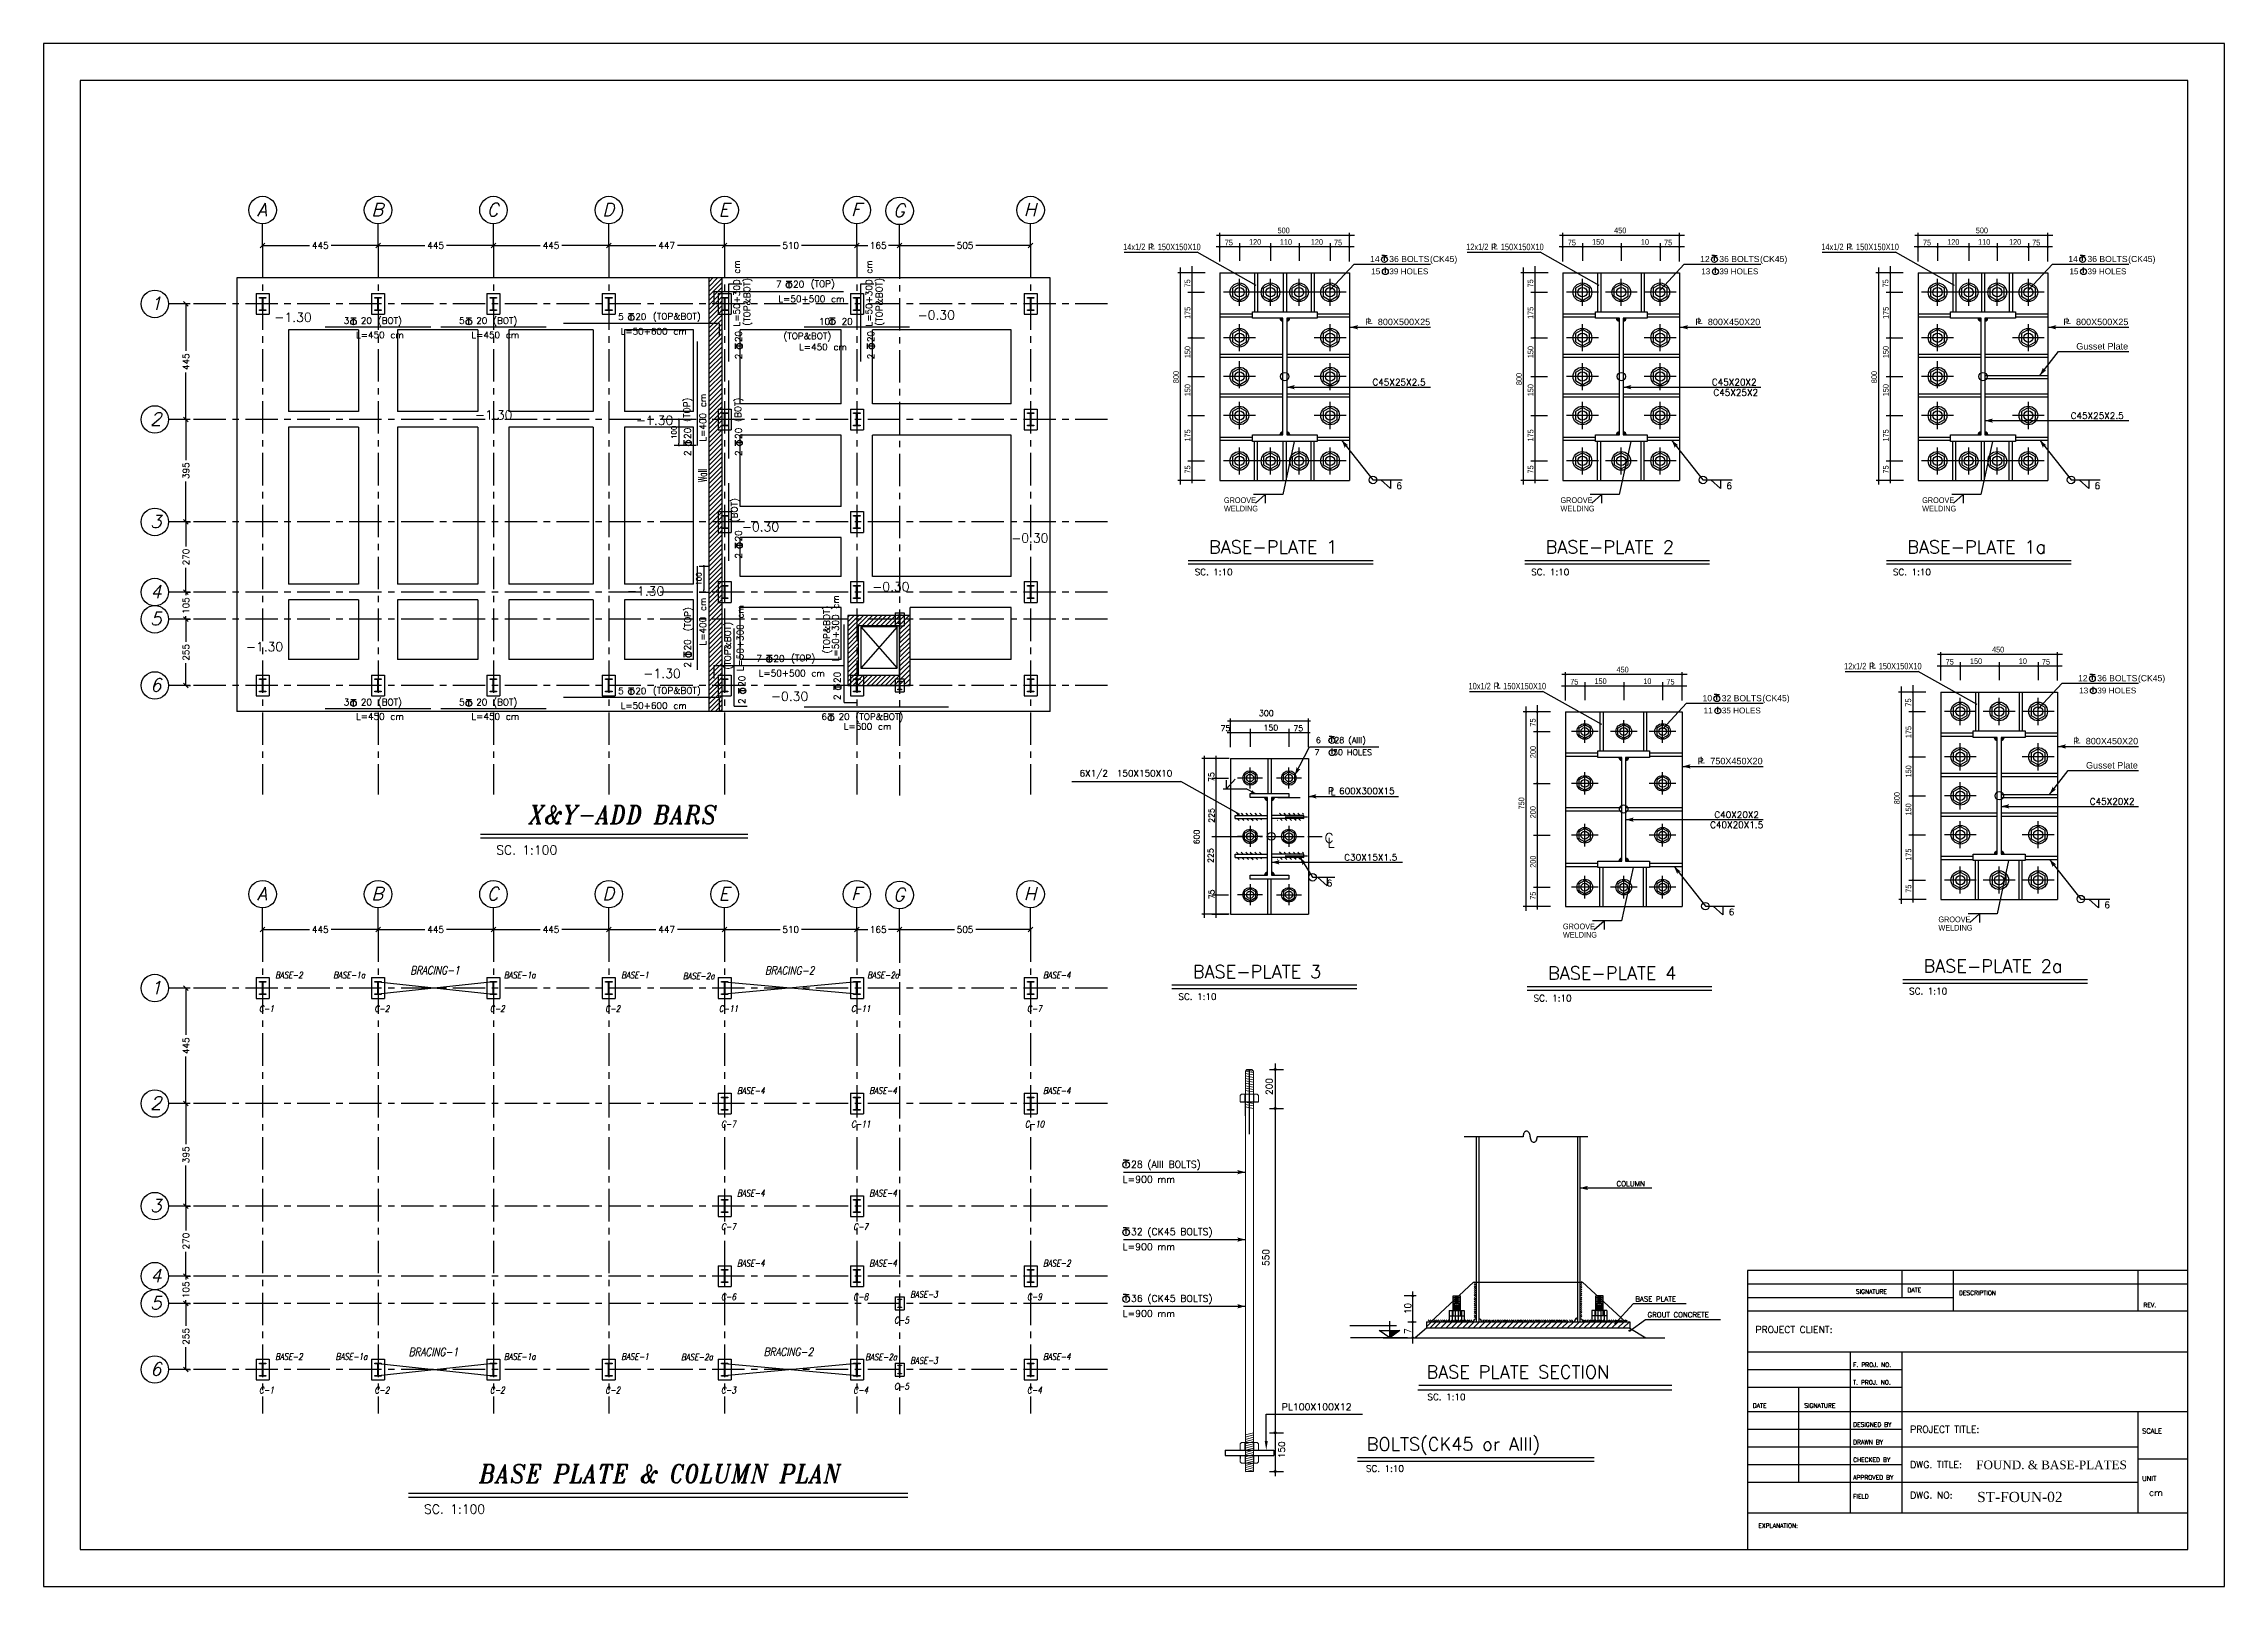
# Model space of a CAD drawing. Header units: inches. Extents: x 1387 to 2676, y -3005 to -2136.
# Drawn here: x 2500 to 2584.1, y -2345.1 to -2285.7 of the extents above; entities that cross this region are included whole.
import ezdxf
from ezdxf import colors
from ezdxf.entities.mleader import LeaderData, LeaderLine
from ezdxf.enums import TextEntityAlignment as Align
from ezdxf.math import Vec2, Vec3

# ---------------------------------------------------------------- set-up
doc = ezdxf.new("R2010")
doc.units = ezdxf.units.IN
doc.header["$MEASUREMENT"] = 0
for name, pattern in [('ACAD_ISO04W100', [30, 24, -3, 0, -3]), ('CENTER', [2, 1.25, -0.25, 0.25, -0.25]), ('DASHDOTX2', [2, 1, -0.5, 0, -0.5]), ('HIDDEN', [0.375, 0.25, -0.125])]:
    doc.linetypes.add(name, pattern=pattern)
for name, color, linetype in [('1', 1, 'Continuous'), ('1R', 1, 'Continuous'), ('2Y', 2, 'Continuous'), ('3', 3, 'HIDDEN'), ('3G', 3, 'Continuous'), ('4', 4, 'Continuous'), ('4C', 4, 'Continuous'), ('5b', 5, 'Continuous'), ('6M', 6, 'Continuous'), ('Ax', 1, 'DASHDOTX2'), ('AXE', 1, 'CENTER'), ('DIM', 8, 'Continuous'), ('DIM1', 1, 'Continuous'), ('lateral brace', 5, 'Continuous'), ('Layer1', 1, 'ACAD_ISO04W100'), ('Layer4', 118, 'Continuous'), ('NIVO', 15, 'Continuous'), ('Pich', 2, 'Continuous'), ('text1', 255, 'Continuous'), ('wall', 4, 'Continuous')]:
    doc.layers.add(name, color=color, linetype=linetype)
doc.layers.add('2', color=2, linetype='Continuous', lineweight=9)
doc.styles.add('ITALICT', font='italict')
doc.styles.add('ROMANC', font='TXT.shx')
doc.styles.add('ROMAND', font='ROMAND.shx')
doc.styles.add('ROMANS', font='ROMANS')
doc.styles.add('ROMANT', font='romant')
doc.styles.get("Standard").update_dxf_attribs({"font": 'arial.ttf'})
doc.styles.add('style1', font='times.ttf')
doc.dimstyles.new('1-10-2', dxfattribs={"dimtxt": 0.2, "dimasz": 0.08, "dimexe": 0.18, "dimexo": 0.0625, "dimgap": 0.09, "dimtad": 1, "dimdec": 1, "dimlfac": 100, "dimdsep": 46, "dimtxsty": 'ROMANT', "dimblk": 'DOT', "dimcen": 0.09, "dimclrd": 1, "dimclre": 1, "dimclrt": 3, "dimadec": 0, "dimazin": 0, "dimtfac": 1, "dimtdec": 1, "dimtix": 1, "dimtofl": 0, "dimtmove": 2, "dimatfit": 3, "dimldrblk": 'DOT', "dimfxl": 1, "dimtolj": 1, "dimarcsym": 0})
doc.dimstyles.new('1-100r', dxfattribs={"dimscale": 0, "dimtxt": 0.25, "dimasz": 0.18, "dimexe": 0.18, "dimexo": 0.0625, "dimgap": 0.09, "dimtad": 0, "dimdec": 0, "dimlfac": 100, "dimzin": 0, "dimdsep": 46, "dimtxsty": 'ROMANT', "dimblk": 'OBLIQUE', "dimcen": 0.09, "dimclrd": 1, "dimclre": 1, "dimclrt": 2, "dimadec": 0, "dimazin": 0, "dimtfac": 1, "dimtdec": 0, "dimtofl": 0, "dimtmove": 2, "dimatfit": 3, "dimldrblk": 'OBLIQUE', "dimfxl": 0.18, "dimtolj": 1, "dimtzin": 0, "dimarcsym": 0})

msp = doc.modelspace()

# ---------------------------------------------------------------- texts
at = {"layer": '1'}
for s, height, style, p in [('SIGNATURE', 0.1674173, 'ROMANS', (2569.848839, -2333.83732)), ('DATE', 0.1674173, 'ROMANS', (2571.836919, -2333.785002)), ('DESCRIPTION', 0.16741731, 'ROMANS', (2573.825, -2333.889638)), ('REV.', 0.1674173, 'ROMANS', (2580.940235, -2334.360499)), ('PROJECT CLIENT:', 0.26158955, 'ROMANS', (2565.977313, -2335.351801)), ('F. PROJ. NO.', 0.16741731, 'ROMANS', (2569.744203, -2336.662487)), ('T. PROJ. NO.', 0.16741731, 'ROMANS', (2569.744203, -2337.34262)), ('DATE', 0.1674173, 'ROMANS', (2565.872677, -2338.232024)), ('SIGNATURE', 0.1674173, 'ROMANS', (2567.860758, -2338.232024)), ('DESIGNED BY', 0.16741731, 'ROMANS', (2569.744203, -2338.964475)), ('DRAWN BY', 0.1674173, 'ROMANS', (2569.744203, -2339.644608)), ('PROJECT TITLE:', 0.26158955, 'ROMANS', (2571.941555, -2339.196118)), ('SCALE', 0.1883445, 'ROMANS', (2580.887917, -2339.226064)), ('CHECKED BY', 0.1674173, 'ROMANS', (2569.744203, -2340.32474)), ('DWG. TITLE:', 0.26158955, 'ROMANS', (2571.941555, -2340.556384)), ('FOUND. & BASE-PLATES', 0.33352667, 'style1', (2574.490712, -2340.602529)), ('APPROVED BY', 0.16741731, 'ROMANS', (2569.744203, -2341.004873)), ('UNIT', 0.1883445, 'ROMANS', (2580.887917, -2341.057191)), ('FIELD', 0.1674173, 'ROMANS', (2569.744203, -2341.737324)), ('DWG. NO:', 0.2615895, 'ROMANS', (2571.941555, -2341.737324)), ('ST-FOUN-02', 0.3923843, 'style1', (2574.525406, -2341.86921)), ('cm', 0.2615895, 'ROMANS', (2581.149507, -2341.632688)), ('EXPLANATION:', 0.16741731, 'ROMANS', (2566.087506, -2342.866063))]:
    msp.add_text(s, height=height, dxfattribs=dict(at, style=style)).set_placement(p)
at = {"layer": '2Y', "style": 'ROMANC'}
for s, rotation, p in [('L=50+300 cm', 90.00500063, (2526.689701, -2295.282197)), ('L=50+300 cm', 90.00500063, (2531.789701, -2295.282197)), ('7  20', 0.00500063, (2528.747137, -2294.927621)), ('L=50+500 cm', 0.00500063, (2529.570915, -2295.492874)), ('3  20 (BOT)', 0.00500063, (2512.656371, -2296.348959)), ('L=450 cm', 0.00500063, (2512.929661, -2296.882683)), ('5  20 (BOT)', 0.00500063, (2517.106371, -2296.348959)), ('L=450 cm', 0.00500063, (2517.379661, -2296.882683)), ('5  20', 0.00500063, (2522.663573, -2296.180233)), ('L=50+600 cm', 0.00500063, (2523.487352, -2296.745486)), ('2  20', 90.00500063, (2526.758526, -2297.272892)), ('(TOP&BOT)', 0.00500063, (2529.412323, -2296.938795)), ('10  20 ', 0.00500063, (2530.623407, -2296.362077)), ('2  20', 90.00500063, (2531.858526, -2297.272892)), ('L=450 cm', 0.00500063, (2530.016697, -2297.345498)), ('L=400 cm', 90.00500063, (2525.379629, -2300.072327)), ('2  20', 90.00500063, (2524.790392, -2301.005702)), ('2  20', 90.00500063, (2526.758526, -2301.005702)), ('2  20', 90.00500063, (2526.758526, -2304.958061)), ('L=400 cm', 90.00500063, (2525.379629, -2307.931612)), ('L=50+300 cm', 90.00500063, (2526.819977, -2308.570647)), ('L=50+300 cm', 90.00500063, (2530.501089, -2308.189216)), ('2  20', 90.00500063, (2524.790392, -2309.158061)), ('7  20', 0.00500063, (2527.989262, -2309.352987)), ('2  20', 90.00500063, (2526.888801, -2310.561342)), ('L=50+500 cm', 0.00500063, (2528.813041, -2309.918239)), ('2  20', 90.00500063, (2530.564059, -2310.413313)), ('3  20 (BOT)', 0.00500063, (2512.656371, -2311.053675)), ('5  20 (BOT)', 0.00500063, (2517.106371, -2311.053675)), ('5  20', 0.00500063, (2522.663573, -2310.605096)), ('L=50+600 cm', 0.00500063, (2523.487352, -2311.170348)), ('L=450 cm', 0.00500063, (2512.929661, -2311.5874)), ('L=450 cm', 0.00500063, (2517.379661, -2311.5874)), ('6  20 (TOP&BOT)', 0.00500063, (2531.534443, -2311.612338)), ('L=600 cm', 0.00500063, (2531.735322, -2311.972253))]:
    msp.add_text(s, height=0.25, rotation=rotation, dxfattribs=at).set_placement(p, align=Align.MIDDLE)
at = {"layer": '3G'}
for s, width, p in [('14x1/2      150X150X10', 0.75, (2543.086387, -2293.484691)), ('L', 0.8, (2542.739832, -2293.458907)), ('12x1/2      150X150X10', 0.75, (2556.314559, -2293.484691)), ('L', 0.8, (2555.968004, -2293.458907)), ('14x1/2      150X150X10', 0.75, (2570.011731, -2293.484691)), ('L', 0.8, (2569.665176, -2293.458907)), ('12x1/2      150X150X10', 0.75, (2570.888389, -2309.642354)), ('L', 0.8, (2570.541834, -2309.61657)), ('10x1/2      150X150X10', 0.75, (2556.40779, -2310.413043)), ('L', 0.8, (2556.061235, -2310.38726))]:
    msp.add_text(s, height=0.25, dxfattribs=dict(at, width=width)).set_placement(p, align=Align.MIDDLE)
for s, p in [('P', (2542.668648, -2293.485895)), ('P', (2555.89682, -2293.485895)), ('P', (2569.593993, -2293.485895)), ('P', (2551.043883, -2296.374217)), ('L', (2551.115067, -2296.340887)), ('800X500X25', (2552.422255, -2296.379546)), ('P', (2563.772055, -2296.374217)), ('L', (2563.843239, -2296.340887)), ('800X450X20', (2565.150427, -2296.379546)), ('P', (2577.969228, -2296.374217)), ('L', (2578.040412, -2296.340887)), ('800X500X25', (2579.3476, -2296.379546)), ('Gusset Plate', (2579.3476, -2297.314723)), ('P', (2570.470651, -2309.643558)), ('P', (2555.990051, -2310.414248)), ('P', (2578.345886, -2312.531879)), ('L', (2578.41707, -2312.49855)), ('800X450X20', (2579.724258, -2312.537208)), ('P', (2563.865287, -2313.302569)), ('L', (2563.93647, -2313.269239)), ('750X450X20', (2565.243658, -2313.307898)), ('Gusset Plate', (2579.724258, -2313.465466))]:
    msp.add_text(s, height=0.25, dxfattribs=at).set_placement(p, align=Align.MIDDLE)
at = {"layer": '3G', "width": 0.8}
for s, p in [('75', (2545.51115, -2293.431413)), ('120', (2546.446604, -2293.408982)), ('500', (2547.547799, -2292.963174)), ('110', (2547.636184, -2293.408982)), ('120', (2548.829719, -2293.408982)), ('75', (2549.722086, -2293.431413)), ('75', (2558.739323, -2293.431413)), ('150', (2559.674776, -2293.408982)), ('450', (2560.525972, -2292.963174)), ('10', (2561.557891, -2293.408982)), ('75', (2562.450258, -2293.431413)), ('75', (2572.436495, -2293.431413)), ('120', (2573.371948, -2293.408982)), ('500', (2574.473144, -2292.963174)), ('110', (2574.561529, -2293.408982)), ('120', (2575.755063, -2293.408982)), ('75', (2576.647431, -2293.431413)), ('WELDING', (2545.479407, -2303.68547)), ('GROOVE', (2545.479407, -2303.362053)), ('WELDING', (2558.45758, -2303.68547)), ('GROOVE', (2558.45758, -2303.362053)), ('WELDING', (2572.404752, -2303.68547)), ('GROOVE', (2572.404752, -2303.362053)), ('75', (2573.313153, -2309.589076)), ('150', (2574.248607, -2309.566645)), ('450', (2575.099802, -2309.120837)), ('10', (2576.131721, -2309.566645)), ('75', (2577.024089, -2309.589076)), ('75', (2558.832554, -2310.359766)), ('150', (2559.768007, -2310.337334)), ('450', (2560.619203, -2309.891526)), ('10', (2561.651122, -2310.337334)), ('75', (2562.543489, -2310.359766)), ('GROOVE', (2573.03141, -2319.519715)), ('WELDING', (2558.550811, -2320.113823)), ('GROOVE', (2558.550811, -2319.790405)), ('WELDING', (2573.03141, -2319.843133))]:
    msp.add_text(s, height=0.22, dxfattribs=at).set_placement(p)
at = {"layer": '3G'}
for s, height, p in [('14    36 BOLTS', 0.2376, (2551.114913, -2294.073889)), ('(CK45)', 0.2376, (2553.423994, -2294.073889)), ('12    36 BOLTS', 0.2376, (2563.843085, -2294.073889)), ('(CK45)', 0.2376, (2566.152167, -2294.073889)), ('14    36 BOLTS', 0.2376, (2578.040257, -2294.073889)), ('(CK45)', 0.2376, (2580.349339, -2294.073889)), ('15    39 HOLES', 0.225, (2551.158012, -2294.542557)), ('13    39 HOLES', 0.225, (2563.886185, -2294.542557)), ('15    39 HOLES', 0.225, (2578.083357, -2294.542557)), ('12    36 BOLTS', 0.2376, (2578.416915, -2310.231552)), ('(CK45)', 0.2376, (2580.725997, -2310.231552)), ('10    32 BOLTS', 0.2376, (2563.936316, -2311.002242)), ('(CK45)', 0.2376, (2566.245398, -2311.002242)), ('13    39 HOLES', 0.225, (2578.460015, -2310.70022)), ('11    35 HOLES', 0.225, (2563.979416, -2311.47091))]:
    msp.add_text(s, height=height, dxfattribs=at).set_placement(p)
at = {"layer": '3G', "width": 0.8}
for s, p in [('75', (2544.179237, -2295.049138)), ('75', (2557.407409, -2295.049138)), ('75', (2571.104582, -2295.049138)), ('175', (2544.184944, -2296.266841)), ('175', (2557.413117, -2296.266841)), ('175', (2571.110289, -2296.266841)), ('150', (2544.184944, -2297.77909)), ('150', (2557.413117, -2297.77909)), ('150', (2571.110289, -2297.77909)), ('800', (2543.739136, -2298.742244)), ('800', (2556.967309, -2298.81538)), ('800', (2570.664481, -2298.742244)), ('150', (2544.184944, -2299.247379)), ('150', (2557.413117, -2299.247379)), ('150', (2571.110289, -2299.247379)), ('175', (2544.184944, -2300.990941)), ('175', (2557.413117, -2300.990941)), ('175', (2571.110289, -2300.990941)), ('75', (2544.184944, -2302.224771)), ('75', (2557.413117, -2302.224771)), ('75', (2571.110289, -2302.224771)), ('75', (2571.98124, -2311.206801)), ('75', (2557.50064, -2311.977491)), ('175', (2571.986947, -2312.424504)), ('200', (2557.506348, -2313.195194)), ('150', (2571.986947, -2313.936753)), ('750', (2557.06054, -2315.170596)), ('200', (2557.506348, -2315.514074)), ('800', (2571.541139, -2314.973043)), ('150', (2571.986947, -2315.405042)), ('175', (2571.986947, -2317.148604)), ('200', (2557.506348, -2317.419294)), ('75', (2557.506348, -2318.653124)), ('75', (2571.986947, -2318.382434))]:
    msp.add_text(s, height=0.22, rotation=90, dxfattribs=at).set_placement(p)
at = {"layer": '3G'}
for s, height, style, p in [('-1.30', 0.35, 'ROMANS', (2508.85824, -2296.379543)), ('-0.30', 0.35, 'ROMANS', (2533.663683, -2296.290106)), ('-1.30', 0.35, 'ROMANS', (2516.598082, -2300.139904)), ('-1.30', 0.35, 'ROMANS', (2522.802622, -2300.34579)), ('6', 0.25, 'ROMANS', (2552.128459, -2302.819958)), ('6', 0.25, 'ROMANS', (2564.856631, -2302.819958)), ('6', 0.25, 'ROMANS', (2579.053803, -2302.819958)), ('-0.30', 0.35, 'ROMANS', (2526.886361, -2304.453217)), ('-0.30', 0.35, 'ROMANS', (2537.272376, -2304.886998)), ('SC. 1:10', 0.25, 'ROMANT', (2544.349249, -2306.146061)), ('SC. 1:10', 0.25, 'ROMANT', (2557.327421, -2306.146061)), ('SC. 1:10', 0.25, 'ROMANT', (2571.274594, -2306.146061)), ('-1.30', 0.35, 'ROMANS', (2522.455578, -2306.926107)), ('-0.30', 0.35, 'ROMANS', (2531.912728, -2306.764504)), ('-1.30', 0.35, 'ROMANS', (2507.759477, -2309.074038)), ('-1.30', 0.35, 'ROMANS', (2523.090862, -2310.108528)), ('-0.30', 0.35, 'ROMANS', (2528.008099, -2310.9852)), ('300', 0.22, 'ROMANT', (2546.83118, -2311.571566)), ('75', 0.22, 'ROMANT', (2545.348025, -2312.154204)), ('150', 0.22, 'ROMANT', (2547.004909, -2312.131772)), ('75', 0.22, 'ROMANT', (2548.157997, -2312.154204)), ('6   28 (AIII)', 0.225, 'ROMANT', (2549.022002, -2312.613365)), ('7   30 HOLES', 0.225, 'ROMANT', (2548.970042, -2313.082033)), ('SC. 1:100', 0.35, 'ROMANS', (2517.413971, -2316.911223, 0)), ('6', 0.25, 'ROMANT', (2549.439476, -2318.136003)), ('6', 0.25, 'ROMANS', (2564.949862, -2319.248311)), ('6', 0.25, 'ROMANS', (2579.430461, -2318.977621)), ('SC. 1:10', 0.25, 'ROMANT', (2543.72275, -2322.513157)), ('SC. 1:10', 0.25, 'ROMANT', (2557.420652, -2322.574414)), ('SC. 1:10', 0.25, 'ROMANT', (2571.901252, -2322.303724)), ('  28 (AIII BOLTS)', 0.264, 'ROMANS', (2541.53099, -2328.983754)), ('L=900 mm', 0.264, 'ROMANS', (2541.568457, -2329.562566)), ('COLUMN', 0.2, 'ROMANS', (2560.616656, -2329.697496)), ('L=900 mm', 0.264, 'ROMANS', (2541.568457, -2332.161182)), ('  32 (CK45 BOLTS)', 0.264, 'ROMANS', (2541.53099, -2331.582371)), ('L=900 mm', 0.264, 'ROMANS', (2541.568457, -2334.732904)), ('  36 (CK45 BOLTS)', 0.264, 'ROMANS', (2541.53099, -2334.154092)), ('BASE PLATE', 0.198, 'ROMANS', (2561.341488, -2334.14178)), ('GROUT CONCRETE', 0.198, 'ROMANS', (2561.813497, -2334.748317)), ('SC. 1:10', 0.25, 'ROMANS', (2553.325435, -2337.942423)), ('PL100X100X12', 0.264, 'ROMANS', (2547.70593, -2338.33201)), ('SC. 1:10', 0.25, 'ROMANS', (2550.954124, -2340.703965, 0)), ('SC. 1:100', 0.35, 'ROMANS', (2514.629869, -2342.317425, 0))]:
    msp.add_text(s, height=height, dxfattribs=dict(at, style=style)).set_placement(p)
at = {"layer": '3G', "style": 'ROMANT'}
for s, height, p in [('C45X25X2.5', 0.25, (2552.229095, -2298.705742)), ('C45X20X2', 0.25, (2565.157781, -2298.705742)), ('C45X25X2', 0.25, (2565.21614, -2299.102949)), ('C45X25X2.5', 0.25, (2579.15444, -2299.995642)), ('6X1/2  150X150X10', 0.25, (2541.700292, -2313.797558)), ('P', 0.25, (2549.612685, -2314.455791)), ('L', 0.25, (2549.683868, -2314.493895)), ('600X300X15', 0.25, (2550.991057, -2314.46112)), ('C40X20X2', 0.25, (2565.251013, -2315.375492)), ('C45X20X2', 0.25, (2579.731612, -2314.863405)), ('C', 0.375, (2549.528902, -2316.270237)), ('C40X20X1.5', 0.25, (2565.251013, -2315.767791)), ('L', 0.375, (2549.609725, -2316.452078)), ('C30X15X1.5', 0.25, (2551.140376, -2317.019592))]:
    msp.add_text(s, height=height, dxfattribs=at).set_placement(p, align=Align.MIDDLE)
at = {"layer": '3G'}
for s, height, style, p in [('75', 0.22, 'ROMANT', (2545.105231, -2314.111535)), ('225', 0.22, 'ROMANT', (2545.110938, -2315.687234)), ('600', 0.22, 'ROMANT', (2544.533775, -2316.51577)), ('225', 0.22, 'ROMANT', (2545.074072, -2317.234147)), ('75', 0.22, 'ROMANT', (2545.110938, -2318.638345)), ('200', 0.25, 'ROMANS', (2547.347635, -2326.174412)), ('550', 0.25, 'ROMANS', (2547.221284, -2332.765937)), ('10', 0.25, 'ROMANS', (2552.696825, -2334.621892)), ('7', 0.25, 'ROMANS', (2552.696825, -2335.386029)), ('150', 0.25, 'ROMANS', (2547.831546, -2340.174412))]:
    msp.add_text(s, height=height, rotation=90, dxfattribs=dict(at, style=style)).set_placement(p)
at = {"layer": '4', "style": 'ROMAND', "width": 0.6}
msp.add_text('Wall', height=0.336, rotation=90, dxfattribs=at).set_placement((2525.539073, -2302.556169))
at = {"layer": '4C', "style": 'ROMANT'}
for s, p in [('BASE-PLATE 1', (2544.905343, -2305.303733)), ('BASE-PLATE 2', (2557.883515, -2305.303733)), ('BASE-PLATE 1a', (2571.830688, -2305.303733)), ('BASE-PLATE 2a', (2572.457346, -2321.461396)), ('BASE-PLATE 3', (2544.278844, -2321.670828)), ('BASE-PLATE 4', (2557.976747, -2321.732085)), ('BASE PLATE SECTION', (2553.290399, -2337.102118)), ('BOLTS(CK45 or AIII)', (2550.983681, -2339.88687, 0))]:
    msp.add_text(s, height=0.5, dxfattribs=at).set_placement(p)
at = {"layer": '4C', "style": 'ITALICT', "width": 0.9}
for s, p in [('X&Y-ADD BARS', (2518.681501, -2315.720701, 0)), ('BASE PLATE & COLUMN PLAN', (2516.758186, -2341.126903, 0))]:
    msp.add_text(s, height=0.7, dxfattribs=at).set_placement(p)
at = {"layer": '4C', "style": 'ITALICT', "width": 0.8}
for s, height, p in [('BASE-2', 0.25, (2509.41955, -2321.557021)), ('BASE-1a', 0.25, (2511.747359, -2321.557021)), ('BRACING-1', 0.3125, (2515.056972, -2321.372039)), ('BASE-1a', 0.25, (2518.31955, -2321.557021)), ('BASE-1', 0.25, (2522.76955, -2321.557021)), ('BASE-2a', 0.25, (2525.223796, -2321.592355)), ('BRACING-2', 0.3125, (2528.73113, -2321.37861)), ('BASE-2a', 0.25, (2532.335552, -2321.557021)), ('BASE-4', 0.25, (2539.035552, -2321.557021)), ('C-1', 0.25, (2508.55605, -2322.851881)), ('C-2', 0.25, (2513.00605, -2322.851881)), ('C-2', 0.25, (2517.45605, -2322.851881)), ('C-2', 0.25, (2521.90605, -2322.851881)), ('C-11', 0.25, (2526.372052, -2322.851881)), ('C-11', 0.25, (2531.472052, -2322.851881)), ('C-7', 0.25, (2538.172052, -2322.851881)), ('BASE-4', 0.25, (2527.235552, -2326.009379)), ('BASE-4', 0.25, (2532.335552, -2326.009379)), ('BASE-4', 0.25, (2539.035552, -2326.009379)), ('C-7', 0.25, (2526.372052, -2327.30424)), ('C-11', 0.25, (2531.472052, -2327.30424)), ('C-10', 0.25, (2538.172052, -2327.30424)), ('BASE-4', 0.25, (2527.235552, -2329.961738)), ('BASE-4', 0.25, (2532.335552, -2329.961738)), ('C-7', 0.25, (2526.372052, -2331.256598)), ('C-7', 0.25, (2531.472052, -2331.256598)), ('BASE-4', 0.25, (2527.235552, -2332.661738)), ('BASE-4', 0.25, (2532.335552, -2332.661738)), ('BASE-2', 0.25, (2539.035552, -2332.661738)), ('BASE-3', 0.25, (2533.910552, -2333.861738)), ('C-6', 0.25, (2526.372052, -2333.956598)), ('C-8', 0.25, (2531.472052, -2333.956598)), ('C-9', 0.25, (2538.172052, -2333.956598)), ('C-5', 0.25, (2533.047052, -2334.856598)), ('BASE-2', 0.25, (2509.41955, -2336.261738)), ('BASE-1a', 0.25, (2511.835127, -2336.261509)), ('BRACING-1', 0.3125, (2514.995647, -2336.083327)), ('BASE-1a', 0.25, (2518.31955, -2336.261738)), ('BASE-1', 0.25, (2522.76955, -2336.261738)), ('BASE-2a', 0.25, (2525.157607, -2336.279208)), ('BRACING-2', 0.3125, (2528.686649, -2336.079274)), ('BASE-2a', 0.25, (2532.261104, -2336.279208)), ('BASE-3', 0.25, (2533.910552, -2336.411738)), ('BASE-4', 0.25, (2539.035552, -2336.261738)), ('C-1', 0.25, (2508.55605, -2337.556598)), ('C-2', 0.25, (2513.00605, -2337.556598)), ('C-2', 0.25, (2517.45605, -2337.556598)), ('C-2', 0.25, (2521.90605, -2337.556598)), ('C-3', 0.25, (2526.372052, -2337.556598)), ('C-4', 0.25, (2531.472052, -2337.556598)), ('C-5', 0.25, (2533.047052, -2337.406598)), ('C-4', 0.25, (2538.172052, -2337.556598))]:
    msp.add_text(s, height=height, dxfattribs=at).set_placement(p, align=Align.MIDDLE)
at = {"layer": 'NIVO', "color": 2, "style": 'ROMANC'}
for s, rotation, p in [('(TOP&BOT)', 90.00500063, (2527.208065, -2296.529231)), ('(TOP)', 0.00500063, (2529.54205, -2295.036234)), ('(TOP&BOT)', 90.00500063, (2532.308065, -2296.529231)), ('(TOP&BOT)', 0.00500063, (2523.458487, -2296.288846)), ('(TOP)', 90.00500063, (2524.892763, -2300.231441)), ('(BOT)', 90.00500063, (2526.860897, -2300.231441)), ('(BOT)', 90.00500063, (2526.722293, -2304.105182)), ('(TOP)', 90.00500063, (2524.922181, -2308.305182)), ('(TOP&BOT)', 90.00500063, (2530.280755, -2309.161561)), ('(TOP&BOT)', 90.00500063, (2526.465889, -2309.786631)), ('(TOP)', 0.00500063, (2528.784176, -2309.4616)), ('(TOP&BOT)', 0.00500063, (2523.458487, -2310.713709))]:
    msp.add_text(s, height=0.25, rotation=rotation, dxfattribs=at).set_placement(p)
at = {"layer": 'text1', "style": 'ITALICT'}
for s, p in [('A', (2508.376517, -2292.051658)), ('B', (2512.826517, -2292.051658)), ('C', (2517.276517, -2292.051658)), ('D', (2521.726517, -2292.051658)), ('E', (2526.192519, -2292.051658)), ('F', (2531.292519, -2292.051658)), ('G', (2532.942519, -2292.083314)), ('H', (2537.992519, -2292.051658)), ('1', (2504.286958, -2295.669321)), ('2', (2504.286958, -2300.121679)), ('3', (2504.286958, -2304.074038)), ('4', (2504.286958, -2306.774038)), ('5', (2504.286958, -2307.824038)), ('6', (2504.286958, -2310.374038)), ('A', (2508.376517, -2318.42035)), ('B', (2512.826517, -2318.42035)), ('C', (2517.276517, -2318.42035)), ('D', (2521.726517, -2318.42035)), ('E', (2526.192519, -2318.42035)), ('F', (2531.292519, -2318.42035)), ('G', (2532.942519, -2318.452007)), ('H', (2537.992519, -2318.42035)), ('1', (2504.286958, -2322.038013)), ('2', (2504.286958, -2326.490372)), ('3', (2504.286958, -2330.44273)), ('4', (2504.286958, -2333.14273)), ('5', (2504.286958, -2334.19273)), ('6', (2504.286958, -2336.74273))]:
    msp.add_text(s, height=0.5, dxfattribs=at).set_placement(p, align=Align.MIDDLE_CENTER)

# ---------------------------------------------------------------- blocks, each defined once
blk = doc.blocks.new('TOR')
at = {"layer": '2Y'}
for p, q in [((-0.105, 0.16), (0.105, 0.16)), ((0, -0.108), (0, 0.16))]:
    blk.add_line(p, q, dxfattribs=at)
blk.add_circle((0, 0), 0.108, dxfattribs=at)
blk = doc.blocks.new('_Oblique')
at = {"color": 0, "linetype": 'ByBlock', "lineweight": -2}
blk.add_line((-0.5, -0.5), (0.5, 0.5), dxfattribs=at)
blk = doc.blocks.new('*D174')
at = {"layer": 'Defpoints', "color": 0, "ltscale": 0.05, "transparency": 16777216}
for p in [(2508.406, -2293.433), (2512.856, -2293.433), (2512.856, -2293.433)]:
    blk.add_point(p, dxfattribs=at)
at = {"layer": 'Layer4', "color": 1, "lineweight": -2, "ltscale": 0.05, "transparency": 16777216}
for p, q in [((2508.406, -2293.37), (2508.406, -2293.253)), ((2512.856, -2293.37), (2512.856, -2293.253)), ((2508.406, -2293.433), (2510.214, -2293.433)), ((2512.856, -2293.433), (2511.049, -2293.433))]:
    blk.add_line(p, q, dxfattribs=at)
at = {"layer": 'Layer4', "color": 1, "lineweight": -2, "ltscale": 0.05, "transparency": 16777216, "xscale": 0.18, "yscale": 0.18, "zscale": 0.18, "rotation": 180}
blk.add_blockref('_Oblique', (2508.406, -2293.433), dxfattribs=at)
at = {"layer": 'Layer4', "color": 1, "lineweight": -2, "ltscale": 0.05, "transparency": 16777216, "xscale": 0.18, "yscale": 0.18, "zscale": 0.18}
blk.add_blockref('_Oblique', (2512.856, -2293.433), dxfattribs=at)
at = {"layer": 'Layer4', "color": 2, "ltscale": 0.05, "transparency": 16777216, "insert": (2510.631, -2293.433), "char_height": 0.25, "attachment_point": 5, "style": 'ROMANT'}
blk.add_mtext('\\A1;445', dxfattribs=at)
blk = doc.blocks.new('*D175')
at = {"layer": 'Defpoints', "color": 0, "ltscale": 0.05, "transparency": 16777216}
for p in [(2512.856, -2293.433), (2517.306, -2293.433), (2517.306, -2293.433)]:
    blk.add_point(p, dxfattribs=at)
at = {"layer": 'Layer4', "color": 1, "lineweight": -2, "ltscale": 0.05, "transparency": 16777216}
for p, q in [((2512.856, -2293.37), (2512.856, -2293.253)), ((2517.306, -2293.37), (2517.306, -2293.253)), ((2512.856, -2293.433), (2514.664, -2293.433)), ((2517.306, -2293.433), (2515.499, -2293.433))]:
    blk.add_line(p, q, dxfattribs=at)
at = {"layer": 'Layer4', "color": 1, "lineweight": -2, "ltscale": 0.05, "transparency": 16777216, "xscale": 0.18, "yscale": 0.18, "zscale": 0.18, "rotation": 180}
blk.add_blockref('_Oblique', (2512.856, -2293.433), dxfattribs=at)
at = {"layer": 'Layer4', "color": 1, "lineweight": -2, "ltscale": 0.05, "transparency": 16777216, "xscale": 0.18, "yscale": 0.18, "zscale": 0.18}
blk.add_blockref('_Oblique', (2517.306, -2293.433), dxfattribs=at)
at = {"layer": 'Layer4', "color": 2, "ltscale": 0.05, "transparency": 16777216, "insert": (2515.081, -2293.433), "char_height": 0.25, "attachment_point": 5, "style": 'ROMANT'}
blk.add_mtext('\\A1;445', dxfattribs=at)
blk = doc.blocks.new('*D176')
at = {"layer": 'Defpoints', "color": 0, "ltscale": 0.05, "transparency": 16777216}
for p in [(2517.306, -2293.433), (2521.756, -2293.433), (2521.756, -2293.433)]:
    blk.add_point(p, dxfattribs=at)
at = {"layer": 'Layer4', "color": 1, "lineweight": -2, "ltscale": 0.05, "transparency": 16777216}
for p, q in [((2517.306, -2293.37), (2517.306, -2293.253)), ((2521.756, -2293.37), (2521.756, -2293.253)), ((2517.306, -2293.433), (2519.114, -2293.433)), ((2521.756, -2293.433), (2519.949, -2293.433))]:
    blk.add_line(p, q, dxfattribs=at)
at = {"layer": 'Layer4', "color": 1, "lineweight": -2, "ltscale": 0.05, "transparency": 16777216, "xscale": 0.18, "yscale": 0.18, "zscale": 0.18, "rotation": 180}
blk.add_blockref('_Oblique', (2517.306, -2293.433), dxfattribs=at)
at = {"layer": 'Layer4', "color": 1, "lineweight": -2, "ltscale": 0.05, "transparency": 16777216, "xscale": 0.18, "yscale": 0.18, "zscale": 0.18}
blk.add_blockref('_Oblique', (2521.756, -2293.433), dxfattribs=at)
at = {"layer": 'Layer4', "color": 2, "ltscale": 0.05, "transparency": 16777216, "insert": (2519.531, -2293.433), "char_height": 0.25, "attachment_point": 5, "style": 'ROMANT'}
blk.add_mtext('\\A1;445', dxfattribs=at)
blk = doc.blocks.new('*D177')
at = {"layer": 'Defpoints', "color": 0, "ltscale": 0.05, "transparency": 16777216}
for p in [(2521.756, -2293.433), (2526.222, -2293.433), (2526.222, -2293.433)]:
    blk.add_point(p, dxfattribs=at)
at = {"layer": 'Layer4', "color": 1, "lineweight": -2, "ltscale": 0.05, "transparency": 16777216}
for p, q in [((2521.756, -2293.37), (2521.756, -2293.253)), ((2526.222, -2293.37), (2526.222, -2293.253)), ((2521.756, -2293.433), (2523.572, -2293.433)), ((2526.222, -2293.433), (2524.407, -2293.433))]:
    blk.add_line(p, q, dxfattribs=at)
at = {"layer": 'Layer4', "color": 1, "lineweight": -2, "ltscale": 0.05, "transparency": 16777216, "xscale": 0.18, "yscale": 0.18, "zscale": 0.18, "rotation": 180}
blk.add_blockref('_Oblique', (2521.756, -2293.433), dxfattribs=at)
at = {"layer": 'Layer4', "color": 1, "lineweight": -2, "ltscale": 0.05, "transparency": 16777216, "xscale": 0.18, "yscale": 0.18, "zscale": 0.18}
blk.add_blockref('_Oblique', (2526.222, -2293.433), dxfattribs=at)
at = {"layer": 'Layer4', "color": 2, "ltscale": 0.05, "transparency": 16777216, "insert": (2523.989, -2293.433), "char_height": 0.25, "attachment_point": 5, "style": 'ROMANT'}
blk.add_mtext('\\A1;447', dxfattribs=at)
blk = doc.blocks.new('*D170')
at = {"layer": 'Defpoints', "color": 0, "ltscale": 0.05, "transparency": 16777216}
for p in [(2526.222, -2293.433), (2531.322, -2293.433), (2531.322, -2293.433)]:
    blk.add_point(p, dxfattribs=at)
at = {"layer": 'Layer4', "color": 1, "lineweight": -2, "ltscale": 0.05, "transparency": 16777216}
for p, q in [((2526.222, -2293.37), (2526.222, -2293.253)), ((2531.322, -2293.37), (2531.322, -2293.253)), ((2526.222, -2293.433), (2528.361, -2293.433)), ((2531.322, -2293.433), (2529.184, -2293.433))]:
    blk.add_line(p, q, dxfattribs=at)
at = {"layer": 'Layer4', "color": 1, "lineweight": -2, "ltscale": 0.05, "transparency": 16777216, "xscale": 0.18, "yscale": 0.18, "zscale": 0.18, "rotation": 180}
blk.add_blockref('_Oblique', (2526.222, -2293.433), dxfattribs=at)
at = {"layer": 'Layer4', "color": 1, "lineweight": -2, "ltscale": 0.05, "transparency": 16777216, "xscale": 0.18, "yscale": 0.18, "zscale": 0.18}
blk.add_blockref('_Oblique', (2531.322, -2293.433), dxfattribs=at)
at = {"layer": 'Layer4', "color": 2, "ltscale": 0.05, "transparency": 16777216, "insert": (2528.772, -2293.433), "char_height": 0.25, "attachment_point": 5, "style": 'ROMANT'}
blk.add_mtext('\\A1;510', dxfattribs=at)
blk = doc.blocks.new('*D178')
at = {"layer": 'Defpoints', "color": 0, "ltscale": 0.05, "transparency": 16777216}
for p in [(2532.972, -2293.433), (2538.022, -2293.433), (2538.022, -2293.433)]:
    blk.add_point(p, dxfattribs=at)
at = {"layer": 'Layer4', "color": 1, "lineweight": -2, "ltscale": 0.05, "transparency": 16777216}
for p, q in [((2532.972, -2293.37), (2532.972, -2293.253)), ((2538.022, -2293.37), (2538.022, -2293.253)), ((2532.972, -2293.433), (2535.086, -2293.433)), ((2538.022, -2293.433), (2535.909, -2293.433))]:
    blk.add_line(p, q, dxfattribs=at)
at = {"layer": 'Layer4', "color": 1, "lineweight": -2, "ltscale": 0.05, "transparency": 16777216, "xscale": 0.18, "yscale": 0.18, "zscale": 0.18, "rotation": 180}
blk.add_blockref('_Oblique', (2532.972, -2293.433), dxfattribs=at)
at = {"layer": 'Layer4', "color": 1, "lineweight": -2, "ltscale": 0.05, "transparency": 16777216, "xscale": 0.18, "yscale": 0.18, "zscale": 0.18}
blk.add_blockref('_Oblique', (2538.022, -2293.433), dxfattribs=at)
at = {"layer": 'Layer4', "color": 2, "ltscale": 0.05, "transparency": 16777216, "insert": (2535.497, -2293.433), "char_height": 0.25, "attachment_point": 5, "style": 'ROMANT'}
blk.add_mtext('\\A1;505', dxfattribs=at)
blk = doc.blocks.new('*D171')
at = {"layer": 'Defpoints', "color": 0, "ltscale": 0.05, "transparency": 16777216}
for p in [(2505.511, -2295.688), (2505.449, -2300.14), (2505.511, -2300.14)]:
    blk.add_point(p, dxfattribs=at)
at = {"layer": 'Layer4', "color": 1, "lineweight": -2, "ltscale": 0.05, "transparency": 16777216}
for p, q in [((2505.448, -2295.688), (2505.269, -2295.688)), ((2505.449, -2295.688), (2505.449, -2297.496)), ((2505.449, -2300.14), (2505.449, -2298.331)), ((2505.448, -2300.14), (2505.269, -2300.14))]:
    blk.add_line(p, q, dxfattribs=at)
at = {"layer": 'Layer4', "color": 1, "lineweight": -2, "ltscale": 0.05, "transparency": 16777216, "xscale": 0.18, "yscale": 0.18, "zscale": 0.18}
for p, rotation in [((2505.449, -2295.688), 90), ((2505.449, -2300.14), 270)]:
    blk.add_blockref('_Oblique', p, dxfattribs=dict(at, rotation=rotation))
at = {"layer": 'Layer4', "color": 2, "ltscale": 0.05, "transparency": 16777216, "insert": (2505.449, -2297.914), "char_height": 0.25, "attachment_point": 5, "rotation": 90, "style": 'ROMANT'}
blk.add_mtext('\\A1;445', dxfattribs=at)
blk = doc.blocks.new('*D179')
at = {"layer": 'Defpoints', "color": 0, "ltscale": 0.05, "transparency": 16777216}
for p in [(2505.511, -2300.14), (2505.449, -2304.092), (2505.449, -2304.092)]:
    blk.add_point(p, dxfattribs=at)
at = {"layer": 'Layer4', "color": 1, "lineweight": -2, "ltscale": 0.05, "transparency": 16777216}
for p, q in [((2505.448, -2300.14), (2505.269, -2300.14)), ((2505.449, -2300.14), (2505.449, -2301.705)), ((2505.449, -2304.092), (2505.449, -2302.528)), ((2505.511, -2304.092), (2505.629, -2304.092))]:
    blk.add_line(p, q, dxfattribs=at)
at = {"layer": 'Layer4', "color": 1, "lineweight": -2, "ltscale": 0.05, "transparency": 16777216, "xscale": 0.18, "yscale": 0.18, "zscale": 0.18}
for p, rotation in [((2505.449, -2300.14), 90), ((2505.449, -2304.092), 270)]:
    blk.add_blockref('_Oblique', p, dxfattribs=dict(at, rotation=rotation))
at = {"layer": 'Layer4', "color": 2, "ltscale": 0.05, "transparency": 16777216, "insert": (2505.449, -2302.116), "char_height": 0.25, "attachment_point": 5, "rotation": 90, "style": 'ROMANT'}
blk.add_mtext('\\A1;395', dxfattribs=at)
blk = doc.blocks.new('*D180')
at = {"layer": 'Defpoints', "color": 0, "ltscale": 0.05, "transparency": 16777216}
for p in [(2505.449, -2306.792), (2505.449, -2307.842), (2505.449, -2307.842)]:
    blk.add_point(p, dxfattribs=at)
at = {"layer": 'Layer4', "color": 1, "lineweight": -2, "ltscale": 0.05, "transparency": 16777216}
for p, q in [((2505.449, -2306.792), (2505.449, -2306.918)), ((2505.511, -2306.792), (2505.629, -2306.792)), ((2505.449, -2307.842), (2505.449, -2307.717)), ((2505.511, -2307.842), (2505.629, -2307.842))]:
    blk.add_line(p, q, dxfattribs=at)
at = {"layer": 'Layer4', "color": 1, "lineweight": -2, "ltscale": 0.05, "transparency": 16777216, "xscale": 0.18, "yscale": 0.18, "zscale": 0.18}
for p, rotation in [((2505.449, -2306.792), 90), ((2505.449, -2307.842), 270)]:
    blk.add_blockref('_Oblique', p, dxfattribs=dict(at, rotation=rotation))
at = {"layer": 'Layer4', "color": 2, "ltscale": 0.05, "transparency": 16777216, "insert": (2505.449, -2307.317), "char_height": 0.25, "attachment_point": 5, "rotation": 90, "style": 'ROMANT'}
blk.add_mtext('\\A1;105', dxfattribs=at)
blk = doc.blocks.new('*D181')
at = {"layer": 'Defpoints', "color": 0, "ltscale": 0.05, "transparency": 16777216}
for p in [(2505.449, -2307.842), (2505.449, -2310.392), (2505.449, -2310.392)]:
    blk.add_point(p, dxfattribs=at)
at = {"layer": 'Layer4', "color": 1, "lineweight": -2, "ltscale": 0.05, "transparency": 16777216}
for p, q in [((2505.449, -2307.842), (2505.449, -2308.706)), ((2505.511, -2307.842), (2505.629, -2307.842)), ((2505.449, -2310.392), (2505.449, -2309.529)), ((2505.511, -2310.392), (2505.629, -2310.392))]:
    blk.add_line(p, q, dxfattribs=at)
at = {"layer": 'Layer4', "color": 1, "lineweight": -2, "ltscale": 0.05, "transparency": 16777216, "xscale": 0.18, "yscale": 0.18, "zscale": 0.18}
for p, rotation in [((2505.449, -2307.842), 90), ((2505.449, -2310.392), 270)]:
    blk.add_blockref('_Oblique', p, dxfattribs=dict(at, rotation=rotation))
at = {"layer": 'Layer4', "color": 2, "ltscale": 0.05, "transparency": 16777216, "insert": (2505.449, -2309.117), "char_height": 0.25, "attachment_point": 5, "rotation": 90, "style": 'ROMANT'}
blk.add_mtext('\\A1;255', dxfattribs=at)
blk = doc.blocks.new('*D172')
at = {"layer": 'Defpoints', "color": 0, "ltscale": 0.05, "transparency": 16777216}
for p in [(2505.449, -2304.092), (2505.449, -2306.792), (2505.449, -2306.792)]:
    blk.add_point(p, dxfattribs=at)
at = {"layer": 'Layer4', "color": 1, "lineweight": -2, "ltscale": 0.05, "transparency": 16777216}
for p, q in [((2505.386, -2304.092), (2505.269, -2304.092)), ((2505.449, -2304.092), (2505.449, -2305.031)), ((2505.449, -2306.792), (2505.449, -2305.854)), ((2505.511, -2306.792), (2505.629, -2306.792))]:
    blk.add_line(p, q, dxfattribs=at)
at = {"layer": 'Layer4', "color": 1, "lineweight": -2, "ltscale": 0.05, "transparency": 16777216, "xscale": 0.18, "yscale": 0.18, "zscale": 0.18}
for p, rotation in [((2505.449, -2304.092), 90), ((2505.449, -2306.792), 270)]:
    blk.add_blockref('_Oblique', p, dxfattribs=dict(at, rotation=rotation))
at = {"layer": 'Layer4', "color": 2, "ltscale": 0.05, "transparency": 16777216, "insert": (2505.449, -2305.442), "char_height": 0.25, "attachment_point": 5, "rotation": 90, "style": 'ROMANT'}
blk.add_mtext('\\A1;270', dxfattribs=at)
blk = doc.blocks.new('*D173')
at = {"layer": 'Defpoints', "color": 0, "ltscale": 0.05, "transparency": 16777216}
for p in [(2531.322, -2293.433), (2531.322, -2293.433), (2532.972, -2293.464)]:
    blk.add_point(p, dxfattribs=at)
at = {"layer": 'Layer4', "color": 1, "lineweight": -2, "ltscale": 0.05, "transparency": 16777216}
for p, q in [((2531.322, -2293.37), (2531.322, -2293.253)), ((2532.972, -2293.402), (2532.972, -2293.253)), ((2531.322, -2293.433), (2531.748, -2293.433)), ((2532.972, -2293.433), (2532.547, -2293.433))]:
    blk.add_line(p, q, dxfattribs=at)
at = {"layer": 'Layer4', "color": 1, "lineweight": -2, "ltscale": 0.05, "transparency": 16777216, "xscale": 0.18, "yscale": 0.18, "zscale": 0.18, "rotation": 180}
blk.add_blockref('_Oblique', (2531.322, -2293.433), dxfattribs=at)
at = {"layer": 'Layer4', "color": 1, "lineweight": -2, "ltscale": 0.05, "transparency": 16777216, "xscale": 0.18, "yscale": 0.18, "zscale": 0.18}
blk.add_blockref('_Oblique', (2532.972, -2293.433), dxfattribs=at)
at = {"layer": 'Layer4', "color": 2, "ltscale": 0.05, "transparency": 16777216, "insert": (2532.147, -2293.433), "char_height": 0.25, "attachment_point": 5, "style": 'ROMANT'}
blk.add_mtext('\\A1;165', dxfattribs=at)
blk = doc.blocks.new('*D203')
at = {"layer": 'Defpoints', "color": 0, "ltscale": 0.05, "transparency": 16777216}
for p in [(2508.406, -2319.801), (2512.856, -2319.801), (2512.856, -2319.801)]:
    blk.add_point(p, dxfattribs=at)
at = {"layer": 'Layer4', "color": 1, "lineweight": -2, "ltscale": 0.05, "transparency": 16777216}
for p, q in [((2508.406, -2319.739), (2508.406, -2319.621)), ((2508.406, -2319.801), (2510.214, -2319.801)), ((2512.856, -2319.801), (2511.049, -2319.801)), ((2512.856, -2319.739), (2512.856, -2319.621))]:
    blk.add_line(p, q, dxfattribs=at)
at = {"layer": 'Layer4', "color": 1, "lineweight": -2, "ltscale": 0.05, "transparency": 16777216, "xscale": 0.18, "yscale": 0.18, "zscale": 0.18, "rotation": 180}
blk.add_blockref('_Oblique', (2508.406, -2319.801), dxfattribs=at)
at = {"layer": 'Layer4', "color": 1, "lineweight": -2, "ltscale": 0.05, "transparency": 16777216, "xscale": 0.18, "yscale": 0.18, "zscale": 0.18}
blk.add_blockref('_Oblique', (2512.856, -2319.801), dxfattribs=at)
at = {"layer": 'Layer4', "color": 2, "ltscale": 0.05, "transparency": 16777216, "insert": (2510.631, -2319.801), "char_height": 0.25, "attachment_point": 5, "style": 'ROMANT'}
blk.add_mtext('\\A1;445', dxfattribs=at)
blk = doc.blocks.new('*D204')
at = {"layer": 'Defpoints', "color": 0, "ltscale": 0.05, "transparency": 16777216}
for p in [(2512.856, -2319.801), (2517.306, -2319.801), (2517.306, -2319.801)]:
    blk.add_point(p, dxfattribs=at)
at = {"layer": 'Layer4', "color": 1, "lineweight": -2, "ltscale": 0.05, "transparency": 16777216}
for p, q in [((2512.856, -2319.739), (2512.856, -2319.621)), ((2512.856, -2319.801), (2514.664, -2319.801)), ((2517.306, -2319.801), (2515.499, -2319.801)), ((2517.306, -2319.739), (2517.306, -2319.621))]:
    blk.add_line(p, q, dxfattribs=at)
at = {"layer": 'Layer4', "color": 1, "lineweight": -2, "ltscale": 0.05, "transparency": 16777216, "xscale": 0.18, "yscale": 0.18, "zscale": 0.18, "rotation": 180}
blk.add_blockref('_Oblique', (2512.856, -2319.801), dxfattribs=at)
at = {"layer": 'Layer4', "color": 1, "lineweight": -2, "ltscale": 0.05, "transparency": 16777216, "xscale": 0.18, "yscale": 0.18, "zscale": 0.18}
blk.add_blockref('_Oblique', (2517.306, -2319.801), dxfattribs=at)
at = {"layer": 'Layer4', "color": 2, "ltscale": 0.05, "transparency": 16777216, "insert": (2515.081, -2319.801), "char_height": 0.25, "attachment_point": 5, "style": 'ROMANT'}
blk.add_mtext('\\A1;445', dxfattribs=at)
blk = doc.blocks.new('*D205')
at = {"layer": 'Defpoints', "color": 0, "ltscale": 0.05, "transparency": 16777216}
for p in [(2517.306, -2319.801), (2521.756, -2319.801), (2521.756, -2319.801)]:
    blk.add_point(p, dxfattribs=at)
at = {"layer": 'Layer4', "color": 1, "lineweight": -2, "ltscale": 0.05, "transparency": 16777216}
for p, q in [((2517.306, -2319.739), (2517.306, -2319.621)), ((2517.306, -2319.801), (2519.114, -2319.801)), ((2521.756, -2319.801), (2519.949, -2319.801)), ((2521.756, -2319.739), (2521.756, -2319.621))]:
    blk.add_line(p, q, dxfattribs=at)
at = {"layer": 'Layer4', "color": 1, "lineweight": -2, "ltscale": 0.05, "transparency": 16777216, "xscale": 0.18, "yscale": 0.18, "zscale": 0.18, "rotation": 180}
blk.add_blockref('_Oblique', (2517.306, -2319.801), dxfattribs=at)
at = {"layer": 'Layer4', "color": 1, "lineweight": -2, "ltscale": 0.05, "transparency": 16777216, "xscale": 0.18, "yscale": 0.18, "zscale": 0.18}
blk.add_blockref('_Oblique', (2521.756, -2319.801), dxfattribs=at)
at = {"layer": 'Layer4', "color": 2, "ltscale": 0.05, "transparency": 16777216, "insert": (2519.531, -2319.801), "char_height": 0.25, "attachment_point": 5, "style": 'ROMANT'}
blk.add_mtext('\\A1;445', dxfattribs=at)
blk = doc.blocks.new('*D206')
at = {"layer": 'Defpoints', "color": 0, "ltscale": 0.05, "transparency": 16777216}
for p in [(2521.756, -2319.801), (2526.222, -2319.801), (2526.222, -2319.801)]:
    blk.add_point(p, dxfattribs=at)
at = {"layer": 'Layer4', "color": 1, "lineweight": -2, "ltscale": 0.05, "transparency": 16777216}
for p, q in [((2521.756, -2319.739), (2521.756, -2319.621)), ((2521.756, -2319.801), (2523.572, -2319.801)), ((2526.222, -2319.801), (2524.407, -2319.801)), ((2526.222, -2319.739), (2526.222, -2319.621))]:
    blk.add_line(p, q, dxfattribs=at)
at = {"layer": 'Layer4', "color": 1, "lineweight": -2, "ltscale": 0.05, "transparency": 16777216, "xscale": 0.18, "yscale": 0.18, "zscale": 0.18, "rotation": 180}
blk.add_blockref('_Oblique', (2521.756, -2319.801), dxfattribs=at)
at = {"layer": 'Layer4', "color": 1, "lineweight": -2, "ltscale": 0.05, "transparency": 16777216, "xscale": 0.18, "yscale": 0.18, "zscale": 0.18}
blk.add_blockref('_Oblique', (2526.222, -2319.801), dxfattribs=at)
at = {"layer": 'Layer4', "color": 2, "ltscale": 0.05, "transparency": 16777216, "insert": (2523.989, -2319.801), "char_height": 0.25, "attachment_point": 5, "style": 'ROMANT'}
blk.add_mtext('\\A1;447', dxfattribs=at)
blk = doc.blocks.new('*D201')
at = {"layer": 'Defpoints', "color": 0, "ltscale": 0.05, "transparency": 16777216}
for p in [(2526.222, -2319.801), (2531.322, -2319.801), (2531.322, -2319.801)]:
    blk.add_point(p, dxfattribs=at)
at = {"layer": 'Layer4', "color": 1, "lineweight": -2, "ltscale": 0.05, "transparency": 16777216}
for p, q in [((2526.222, -2319.739), (2526.222, -2319.621)), ((2526.222, -2319.801), (2528.361, -2319.801)), ((2531.322, -2319.801), (2529.184, -2319.801)), ((2531.322, -2319.739), (2531.322, -2319.621))]:
    blk.add_line(p, q, dxfattribs=at)
at = {"layer": 'Layer4', "color": 1, "lineweight": -2, "ltscale": 0.05, "transparency": 16777216, "xscale": 0.18, "yscale": 0.18, "zscale": 0.18, "rotation": 180}
blk.add_blockref('_Oblique', (2526.222, -2319.801), dxfattribs=at)
at = {"layer": 'Layer4', "color": 1, "lineweight": -2, "ltscale": 0.05, "transparency": 16777216, "xscale": 0.18, "yscale": 0.18, "zscale": 0.18}
blk.add_blockref('_Oblique', (2531.322, -2319.801), dxfattribs=at)
at = {"layer": 'Layer4', "color": 2, "ltscale": 0.05, "transparency": 16777216, "insert": (2528.772, -2319.801), "char_height": 0.25, "attachment_point": 5, "style": 'ROMANT'}
blk.add_mtext('\\A1;510', dxfattribs=at)
blk = doc.blocks.new('*D207')
at = {"layer": 'Defpoints', "color": 0, "ltscale": 0.05, "transparency": 16777216}
for p in [(2532.972, -2319.801), (2538.022, -2319.801), (2538.022, -2319.801)]:
    blk.add_point(p, dxfattribs=at)
at = {"layer": 'Layer4', "color": 1, "lineweight": -2, "ltscale": 0.05, "transparency": 16777216}
for p, q in [((2532.972, -2319.739), (2532.972, -2319.621)), ((2532.972, -2319.801), (2535.086, -2319.801)), ((2538.022, -2319.801), (2535.909, -2319.801)), ((2538.022, -2319.739), (2538.022, -2319.621))]:
    blk.add_line(p, q, dxfattribs=at)
at = {"layer": 'Layer4', "color": 1, "lineweight": -2, "ltscale": 0.05, "transparency": 16777216, "xscale": 0.18, "yscale": 0.18, "zscale": 0.18, "rotation": 180}
blk.add_blockref('_Oblique', (2532.972, -2319.801), dxfattribs=at)
at = {"layer": 'Layer4', "color": 1, "lineweight": -2, "ltscale": 0.05, "transparency": 16777216, "xscale": 0.18, "yscale": 0.18, "zscale": 0.18}
blk.add_blockref('_Oblique', (2538.022, -2319.801), dxfattribs=at)
at = {"layer": 'Layer4', "color": 2, "ltscale": 0.05, "transparency": 16777216, "insert": (2535.497, -2319.801), "char_height": 0.25, "attachment_point": 5, "style": 'ROMANT'}
blk.add_mtext('\\A1;505', dxfattribs=at)
blk = doc.blocks.new('*D202')
at = {"layer": 'Defpoints', "color": 0, "ltscale": 0.05, "transparency": 16777216}
for p in [(2505.511, -2322.056), (2505.449, -2326.509), (2505.511, -2326.509)]:
    blk.add_point(p, dxfattribs=at)
at = {"layer": 'Layer4', "color": 1, "lineweight": -2, "ltscale": 0.05, "transparency": 16777216}
for p, q in [((2505.448, -2322.056), (2505.269, -2322.056)), ((2505.449, -2322.056), (2505.449, -2323.865)), ((2505.449, -2326.509), (2505.449, -2324.7)), ((2505.448, -2326.509), (2505.269, -2326.509))]:
    blk.add_line(p, q, dxfattribs=at)
at = {"layer": 'Layer4', "color": 1, "lineweight": -2, "ltscale": 0.05, "transparency": 16777216, "xscale": 0.18, "yscale": 0.18, "zscale": 0.18}
for p, rotation in [((2505.449, -2322.056), 90), ((2505.449, -2326.509), 270)]:
    blk.add_blockref('_Oblique', p, dxfattribs=dict(at, rotation=rotation))
at = {"layer": 'Layer4', "color": 2, "ltscale": 0.05, "transparency": 16777216, "insert": (2505.449, -2324.282), "char_height": 0.25, "attachment_point": 5, "rotation": 90, "style": 'ROMANT'}
blk.add_mtext('\\A1;445', dxfattribs=at)
blk = doc.blocks.new('*D208')
at = {"layer": 'Defpoints', "color": 0, "ltscale": 0.05, "transparency": 16777216}
for p in [(2505.511, -2326.509), (2505.449, -2330.461), (2505.449, -2330.461)]:
    blk.add_point(p, dxfattribs=at)
at = {"layer": 'Layer4', "color": 1, "lineweight": -2, "ltscale": 0.05, "transparency": 16777216}
for p, q in [((2505.448, -2326.509), (2505.269, -2326.509)), ((2505.449, -2326.509), (2505.449, -2328.073)), ((2505.449, -2330.461), (2505.449, -2328.896)), ((2505.511, -2330.461), (2505.629, -2330.461))]:
    blk.add_line(p, q, dxfattribs=at)
at = {"layer": 'Layer4', "color": 1, "lineweight": -2, "ltscale": 0.05, "transparency": 16777216, "xscale": 0.18, "yscale": 0.18, "zscale": 0.18}
for p, rotation in [((2505.449, -2326.509), 90), ((2505.449, -2330.461), 270)]:
    blk.add_blockref('_Oblique', p, dxfattribs=dict(at, rotation=rotation))
at = {"layer": 'Layer4', "color": 2, "ltscale": 0.05, "transparency": 16777216, "insert": (2505.449, -2328.485), "char_height": 0.25, "attachment_point": 5, "rotation": 90, "style": 'ROMANT'}
blk.add_mtext('\\A1;395', dxfattribs=at)
blk = doc.blocks.new('*D209')
at = {"layer": 'Defpoints', "color": 0, "ltscale": 0.05, "transparency": 16777216}
for p in [(2505.449, -2333.161), (2505.449, -2334.211), (2505.449, -2334.211)]:
    blk.add_point(p, dxfattribs=at)
at = {"layer": 'Layer4', "color": 1, "lineweight": -2, "ltscale": 0.05, "transparency": 16777216}
for p, q in [((2505.449, -2333.161), (2505.449, -2333.286)), ((2505.511, -2333.161), (2505.629, -2333.161)), ((2505.449, -2334.211), (2505.449, -2334.085)), ((2505.511, -2334.211), (2505.629, -2334.211))]:
    blk.add_line(p, q, dxfattribs=at)
at = {"layer": 'Layer4', "color": 1, "lineweight": -2, "ltscale": 0.05, "transparency": 16777216, "xscale": 0.18, "yscale": 0.18, "zscale": 0.18}
for p, rotation in [((2505.449, -2333.161), 90), ((2505.449, -2334.211), 270)]:
    blk.add_blockref('_Oblique', p, dxfattribs=dict(at, rotation=rotation))
at = {"layer": 'Layer4', "color": 2, "ltscale": 0.05, "transparency": 16777216, "insert": (2505.449, -2333.686), "char_height": 0.25, "attachment_point": 5, "rotation": 90, "style": 'ROMANT'}
blk.add_mtext('\\A1;105', dxfattribs=at)
blk = doc.blocks.new('*D210')
at = {"layer": 'Defpoints', "color": 0, "ltscale": 0.05, "transparency": 16777216}
for p in [(2505.449, -2334.211), (2505.449, -2336.761), (2505.449, -2336.761)]:
    blk.add_point(p, dxfattribs=at)
at = {"layer": 'Layer4', "color": 1, "lineweight": -2, "ltscale": 0.05, "transparency": 16777216}
for p, q in [((2505.449, -2334.211), (2505.449, -2335.075)), ((2505.511, -2334.211), (2505.629, -2334.211)), ((2505.449, -2336.761), (2505.449, -2335.897)), ((2505.511, -2336.761), (2505.629, -2336.761))]:
    blk.add_line(p, q, dxfattribs=at)
at = {"layer": 'Layer4', "color": 1, "lineweight": -2, "ltscale": 0.05, "transparency": 16777216, "xscale": 0.18, "yscale": 0.18, "zscale": 0.18}
for p, rotation in [((2505.449, -2334.211), 90), ((2505.449, -2336.761), 270)]:
    blk.add_blockref('_Oblique', p, dxfattribs=dict(at, rotation=rotation))
at = {"layer": 'Layer4', "color": 2, "ltscale": 0.05, "transparency": 16777216, "insert": (2505.449, -2335.486), "char_height": 0.25, "attachment_point": 5, "rotation": 90, "style": 'ROMANT'}
blk.add_mtext('\\A1;255', dxfattribs=at)
blk = doc.blocks.new('*D199')
at = {"layer": 'Defpoints', "color": 0, "ltscale": 0.05, "transparency": 16777216}
for p in [(2505.449, -2330.461), (2505.449, -2333.161), (2505.449, -2333.161)]:
    blk.add_point(p, dxfattribs=at)
at = {"layer": 'Layer4', "color": 1, "lineweight": -2, "ltscale": 0.05, "transparency": 16777216}
for p, q in [((2505.386, -2330.461), (2505.269, -2330.461)), ((2505.449, -2330.461), (2505.449, -2331.4)), ((2505.449, -2333.161), (2505.449, -2332.222)), ((2505.511, -2333.161), (2505.629, -2333.161))]:
    blk.add_line(p, q, dxfattribs=at)
at = {"layer": 'Layer4', "color": 1, "lineweight": -2, "ltscale": 0.05, "transparency": 16777216, "xscale": 0.18, "yscale": 0.18, "zscale": 0.18}
for p, rotation in [((2505.449, -2330.461), 90), ((2505.449, -2333.161), 270)]:
    blk.add_blockref('_Oblique', p, dxfattribs=dict(at, rotation=rotation))
at = {"layer": 'Layer4', "color": 2, "ltscale": 0.05, "transparency": 16777216, "insert": (2505.449, -2331.811), "char_height": 0.25, "attachment_point": 5, "rotation": 90, "style": 'ROMANT'}
blk.add_mtext('\\A1;270', dxfattribs=at)
blk = doc.blocks.new('*D200')
at = {"layer": 'Defpoints', "color": 0, "ltscale": 0.05, "transparency": 16777216}
for p in [(2531.322, -2319.801), (2531.322, -2319.801), (2532.972, -2319.833)]:
    blk.add_point(p, dxfattribs=at)
at = {"layer": 'Layer4', "color": 1, "lineweight": -2, "ltscale": 0.05, "transparency": 16777216}
for p, q in [((2531.322, -2319.739), (2531.322, -2319.621)), ((2531.322, -2319.801), (2531.748, -2319.801)), ((2532.972, -2319.801), (2532.547, -2319.801)), ((2532.972, -2319.771), (2532.972, -2319.621))]:
    blk.add_line(p, q, dxfattribs=at)
at = {"layer": 'Layer4', "color": 1, "lineweight": -2, "ltscale": 0.05, "transparency": 16777216, "xscale": 0.18, "yscale": 0.18, "zscale": 0.18, "rotation": 180}
blk.add_blockref('_Oblique', (2531.322, -2319.801), dxfattribs=at)
at = {"layer": 'Layer4', "color": 1, "lineweight": -2, "ltscale": 0.05, "transparency": 16777216, "xscale": 0.18, "yscale": 0.18, "zscale": 0.18}
blk.add_blockref('_Oblique', (2532.972, -2319.801), dxfattribs=at)
at = {"layer": 'Layer4', "color": 2, "ltscale": 0.05, "transparency": 16777216, "insert": (2532.147, -2319.801), "char_height": 0.25, "attachment_point": 5, "style": 'ROMANT'}
blk.add_mtext('\\A1;165', dxfattribs=at)
blk = doc.blocks.new('DOT')
at = {"layer": 'DIM', "color": 0, "linetype": 'ByBlock'}
blk.add_line((-0.5, 0), (-1, 0), dxfattribs=at)
at = {"layer": 'DIM', "color": 0, "linetype": 'ByBlock', "const_width": 0.5}
blk.add_lwpolyline([(-0.25, 0, 1), (0.25, 0, 1)], format="xyb", close=True, dxfattribs=at)
blk = doc.blocks.new('*D575')
at = {"color": 1, "lineweight": -2, "transparency": 16777216}
for p, q in [((2525.244, -2305.792), (2525.599, -2305.792)), ((2525.419, -2305.872), (2525.419, -2306.712)), ((2525.244, -2306.792), (2525.599, -2306.792))]:
    blk.add_line(p, q, dxfattribs=at)
at = {"layer": 'Defpoints', "color": 0, "transparency": 16777216}
for p in [(2525.182, -2305.792), (2525.182, -2306.792), (2525.419, -2306.792)]:
    blk.add_point(p, dxfattribs=at)
at = {"color": 1, "lineweight": -2, "transparency": 16777216, "xscale": 0.08, "yscale": 0.08, "zscale": 0.08}
for p, rotation in [((2525.419, -2305.792), 90), ((2525.419, -2306.792), 270)]:
    blk.add_blockref('DOT', p, dxfattribs=dict(at, rotation=rotation))
at = {"color": 3, "transparency": 16777216, "insert": (2525.229, -2306.292), "char_height": 0.2, "attachment_point": 5, "rotation": 90, "style": 'ROMANT'}
blk.add_mtext('\\A1;100', dxfattribs=at)
blk = doc.blocks.new('_Dot')
at = {"layer": 'DIM', "color": 0, "lineweight": -2}
blk.add_line((-0.5, 0), (-1, 0), dxfattribs=at)
at = {"layer": 'DIM', "color": 0, "const_width": 0.5}
blk.add_lwpolyline([(-0.25, 0, 1), (0.25, 0, 1)], format="xyb", close=True, dxfattribs=at)
blk = doc.blocks.new('*D576')
at = {"color": 1, "lineweight": -2, "transparency": 16777216}
for p, q in [((2525.119, -2300.14), (2524.279, -2300.14)), ((2524.459, -2300.22), (2524.459, -2301.06)), ((2525.119, -2301.14), (2524.279, -2301.14))]:
    blk.add_line(p, q, dxfattribs=at)
at = {"layer": 'Defpoints', "color": 0, "transparency": 16777216}
for p in [(2525.182, -2300.14), (2524.459, -2301.14), (2525.182, -2301.14)]:
    blk.add_point(p, dxfattribs=at)
at = {"color": 1, "lineweight": -2, "transparency": 16777216, "xscale": 0.08, "yscale": 0.08, "zscale": 0.08}
for p, rotation in [((2524.459, -2300.14), 90), ((2524.459, -2301.14), 270)]:
    blk.add_blockref('DOT', p, dxfattribs=dict(at, rotation=rotation))
at = {"color": 3, "transparency": 16777216, "insert": (2524.269, -2300.64), "char_height": 0.2, "attachment_point": 5, "rotation": 90, "style": 'ROMANT'}
blk.add_mtext('\\A1;100', dxfattribs=at)

# ---------------------------------------------------------------- dimensions: what is measured, and where the dimension line sits
for base, p1, p2, picture, middle in [((2524.459436, -2301.139904), (2525.181891, -2300.139904), (2525.181891, -2301.139904), '*D576', (2524.269436, -2300.639904)), ((2525.419248, -2306.792262), (2525.181891, -2305.792262), (2525.181891, -2306.792262), '*D575', (2525.229248, -2306.292262))]:
    dim = msp.add_linear_dim(base=base, p1=p1, p2=p2, angle=90, dimstyle='1-10-2')
    dim.commit()
    dim.dimension.update_dxf_attribs({"geometry": picture, "text_midpoint": middle})
at = {"layer": 'Layer4', "ltscale": 0.05}
for base, p1, p2, override, picture, middle in [((2512.856374, -2293.432668), (2508.406374, -2293.432668), (2512.856374, -2293.432668), {"dimscale": 1, "dimtmove": 1, "dimfxl": 0.3}, '*D174', (2510.631374, -2293.432668)), ((2517.306374, -2293.432668), (2512.856374, -2293.432668), (2517.306374, -2293.432668), {"dimscale": 1, "dimtmove": 1, "dimfxl": 0.3}, '*D175', (2515.081374, -2293.432668)), ((2521.756374, -2293.432668), (2517.306374, -2293.432668), (2521.756374, -2293.432668), {"dimscale": 1, "dimtmove": 1, "dimfxl": 0.3}, '*D176', (2519.531374, -2293.432668)), ((2526.222376, -2293.432668), (2521.756374, -2293.432668), (2526.222376, -2293.432668), {"dimscale": 1, "dimtmove": 1, "dimfxl": 0.3}, '*D177', (2523.989375, -2293.432668)), ((2531.322376, -2293.432668), (2526.222376, -2293.432668), (2531.322376, -2293.432668), {"dimscale": 1, "dimtmove": 1, "dimfxl": 0.3}, '*D170', (2528.772376, -2293.432668)), ((2531.322376, -2293.432668), (2532.972376, -2293.464324), (2531.322376, -2293.432668), {"dimscale": 1}, '*D173', (2532.147376, -2293.432668)), ((2538.022376, -2293.432668), (2532.972376, -2293.432668), (2538.022376, -2293.432668), {"dimscale": 1, "dimtmove": 1, "dimfxl": 0.3}, '*D178', (2535.497376, -2293.432668)), ((2512.856374, -2319.801361), (2508.406374, -2319.801361), (2512.856374, -2319.801361), {"dimscale": 1, "dimtmove": 1, "dimfxl": 0.3}, '*D203', (2510.631374, -2319.801361)), ((2517.306374, -2319.801361), (2512.856374, -2319.801361), (2517.306374, -2319.801361), {"dimscale": 1, "dimtmove": 1, "dimfxl": 0.3}, '*D204', (2515.081374, -2319.801361)), ((2521.756374, -2319.801361), (2517.306374, -2319.801361), (2521.756374, -2319.801361), {"dimscale": 1, "dimtmove": 1, "dimfxl": 0.3}, '*D205', (2519.531374, -2319.801361)), ((2526.222376, -2319.801361), (2521.756374, -2319.801361), (2526.222376, -2319.801361), {"dimscale": 1, "dimtmove": 1, "dimfxl": 0.3}, '*D206', (2523.989375, -2319.801361)), ((2531.322376, -2319.801361), (2526.222376, -2319.801361), (2531.322376, -2319.801361), {"dimscale": 1, "dimtmove": 1, "dimfxl": 0.3}, '*D201', (2528.772376, -2319.801361)), ((2531.322376, -2319.801361), (2532.972376, -2319.833017), (2531.322376, -2319.801361), {"dimscale": 1}, '*D200', (2532.147376, -2319.801361)), ((2538.022376, -2319.801361), (2532.972376, -2319.801361), (2538.022376, -2319.801361), {"dimscale": 1, "dimtmove": 1, "dimfxl": 0.3}, '*D207', (2535.497376, -2319.801361))]:
    dim = msp.add_linear_dim(base=base, p1=p1, p2=p2, dimstyle='1-100r', override=override, dxfattribs=at)
    dim.commit()
    dim.dimension.update_dxf_attribs({"geometry": picture, "text_midpoint": middle})
for base, p1, p2, override, picture, middle in [((2505.448835, -2300.139904), (2505.510781, -2295.687545), (2505.510781, -2300.139904), {"dimscale": 1, "dimtmove": 1, "dimfxl": 0.3}, '*D171', (2505.448835, -2297.913724)), ((2505.448835, -2304.092262), (2505.510781, -2300.139904), (2505.448835, -2304.092262), {"dimscale": 1, "dimtmove": 1, "dimfxl": 0.3}, '*D179', (2505.448835, -2302.116083)), ((2505.448835, -2306.792262), (2505.448835, -2304.092262), (2505.448835, -2306.792262), {"dimscale": 1}, '*D172', (2505.448835, -2305.442262)), ((2505.448835, -2307.842262), (2505.448835, -2306.792262), (2505.448835, -2307.842262), {"dimscale": 1, "dimtmove": 1, "dimfxl": 0.3}, '*D180', (2505.448835, -2307.317262)), ((2505.448835, -2310.392262), (2505.448835, -2307.842262), (2505.448835, -2310.392262), {"dimscale": 1}, '*D181', (2505.448835, -2309.117262)), ((2505.448835, -2326.508596), (2505.510781, -2322.056237), (2505.510781, -2326.508596), {"dimscale": 1, "dimtmove": 1, "dimfxl": 0.3}, '*D202', (2505.448835, -2324.282417)), ((2505.448835, -2330.460954), (2505.510781, -2326.508596), (2505.448835, -2330.460954), {"dimscale": 1, "dimtmove": 1, "dimfxl": 0.3}, '*D208', (2505.448835, -2328.484775)), ((2505.448835, -2333.160954), (2505.448835, -2330.460954), (2505.448835, -2333.160954), {"dimscale": 1}, '*D199', (2505.448835, -2331.810954)), ((2505.448835, -2334.210954), (2505.448835, -2333.160954), (2505.448835, -2334.210954), {"dimscale": 1, "dimtmove": 1, "dimfxl": 0.3}, '*D209', (2505.448835, -2333.685954)), ((2505.448835, -2336.760954), (2505.448835, -2334.210954), (2505.448835, -2336.760954), {"dimscale": 1}, '*D210', (2505.448835, -2335.485954))]:
    dim = msp.add_linear_dim(base=base, p1=p1, p2=p2, angle=90, dimstyle='1-100r', override=override, dxfattribs=at)
    dim.commit()
    dim.dimension.update_dxf_attribs({"geometry": picture, "text_midpoint": middle})

# ---------------------------------------------------------------- hatches: boundary and pattern name
for points in [[(2508.398874, -2295.462545), (2508.387398, -2295.462545, 0.414414444), (2508.398874, -2295.474029)], [(2508.398874, -2295.912585), (2508.387398, -2295.912585, -0.414414444), (2508.398874, -2295.9011)], [(2508.413874, -2295.462545), (2508.42535, -2295.462545, -0.414414444), (2508.413874, -2295.474029)], [(2508.413874, -2295.912585), (2508.42535, -2295.912585, 0.414414444), (2508.413874, -2295.9011)], [(2512.848874, -2295.462545), (2512.837398, -2295.462545, 0.414414444), (2512.848874, -2295.474029)], [(2512.848874, -2295.912585), (2512.837398, -2295.912585, -0.414414444), (2512.848874, -2295.9011)], [(2512.863874, -2295.462545), (2512.87535, -2295.462545, -0.414414444), (2512.863874, -2295.474029)], [(2512.863874, -2295.912585), (2512.87535, -2295.912585, 0.414414444), (2512.863874, -2295.9011)], [(2517.298874, -2295.462545), (2517.287398, -2295.462545, 0.414414444), (2517.298874, -2295.474029)], [(2517.298874, -2295.912585), (2517.287398, -2295.912585, -0.414414444), (2517.298874, -2295.9011)], [(2517.313874, -2295.462545), (2517.32535, -2295.462545, -0.414414444), (2517.313874, -2295.474029)], [(2517.313874, -2295.912585), (2517.32535, -2295.912585, 0.414414444), (2517.313874, -2295.9011)], [(2521.748874, -2295.462545), (2521.737398, -2295.462545, 0.414414444), (2521.748874, -2295.474029)], [(2521.748874, -2295.912585), (2521.737398, -2295.912585, -0.414414444), (2521.748874, -2295.9011)], [(2521.763874, -2295.462545), (2521.77535, -2295.462545, -0.414414444), (2521.763874, -2295.474029)], [(2521.763874, -2295.912585), (2521.77535, -2295.912585, 0.414414444), (2521.763874, -2295.9011)], [(2526.214876, -2295.462545), (2526.2034, -2295.462545, 0.414414444), (2526.214876, -2295.474029)], [(2526.214876, -2295.912585), (2526.2034, -2295.912585, -0.414414444), (2526.214876, -2295.9011)], [(2526.229876, -2295.462545), (2526.241352, -2295.462545, -0.414414444), (2526.229876, -2295.474029)], [(2526.229876, -2295.912585), (2526.241352, -2295.912585, 0.414414444), (2526.229876, -2295.9011)], [(2531.314876, -2295.462545), (2531.3034, -2295.462545, 0.414414444), (2531.314876, -2295.474029)], [(2531.314876, -2295.912585), (2531.3034, -2295.912585, -0.414414444), (2531.314876, -2295.9011)], [(2531.329876, -2295.462545), (2531.341352, -2295.462545, -0.414414444), (2531.329876, -2295.474029)], [(2531.329876, -2295.912585), (2531.341352, -2295.912585, 0.414414444), (2531.329876, -2295.9011)], [(2538.014876, -2295.462545), (2538.0034, -2295.462545, 0.414414444), (2538.014876, -2295.474029)], [(2538.014876, -2295.912585), (2538.0034, -2295.912585, -0.414414444), (2538.014876, -2295.9011)], [(2538.029876, -2295.462545), (2538.041352, -2295.462545, -0.414414444), (2538.029876, -2295.474029)], [(2538.029876, -2295.912585), (2538.041352, -2295.912585, 0.414414444), (2538.029876, -2295.9011)], [(2547.749326, -2296.237975), (2547.634564, -2296.237975, 0.414414444), (2547.749326, -2296.352816)], [(2547.899326, -2296.237975), (2548.014089, -2296.237975, -0.414414444), (2547.899326, -2296.352816)], [(2560.727499, -2296.237975), (2560.612736, -2296.237975, 0.414414444), (2560.727499, -2296.352816)], [(2560.877499, -2296.237975), (2560.992261, -2296.237975, -0.414414444), (2560.877499, -2296.352816)], [(2574.674671, -2296.237975), (2574.559909, -2296.237975, 0.414414444), (2574.674671, -2296.352816)], [(2574.824671, -2296.237975), (2574.939433, -2296.237975, -0.414414444), (2574.824671, -2296.352816)], [(2526.214876, -2299.914904), (2526.2034, -2299.914904, 0.414414444), (2526.214876, -2299.926388)], [(2526.229876, -2299.914904), (2526.241352, -2299.914904, -0.414414444), (2526.229876, -2299.926388)], [(2531.314876, -2299.914904), (2531.3034, -2299.914904, 0.414414444), (2531.314876, -2299.926388)], [(2531.329876, -2299.914904), (2531.341352, -2299.914904, -0.414414444), (2531.329876, -2299.926388)], [(2538.014876, -2299.914904), (2538.0034, -2299.914904, 0.414414444), (2538.014876, -2299.926388)], [(2538.029876, -2299.914904), (2538.041352, -2299.914904, -0.414414444), (2538.029876, -2299.926388)], [(2526.214876, -2300.364943), (2526.2034, -2300.364943, -0.414414444), (2526.214876, -2300.353459)], [(2526.229876, -2300.364943), (2526.241352, -2300.364943, 0.414414444), (2526.229876, -2300.353459)], [(2531.314876, -2300.364943), (2531.3034, -2300.364943, -0.414414444), (2531.314876, -2300.353459)], [(2531.329876, -2300.364943), (2531.341352, -2300.364943, 0.414414444), (2531.329876, -2300.353459)], [(2538.014876, -2300.364943), (2538.0034, -2300.364943, -0.414414444), (2538.014876, -2300.353459)], [(2538.029876, -2300.364943), (2538.041352, -2300.364943, 0.414414444), (2538.029876, -2300.353459)], [(2547.749326, -2300.73837), (2547.634564, -2300.73837, -0.414414444), (2547.749326, -2300.623529)], [(2547.899326, -2300.73837), (2548.014089, -2300.73837, 0.414414444), (2547.899326, -2300.623529)], [(2560.727499, -2300.73837), (2560.612736, -2300.73837, -0.414414444), (2560.727499, -2300.623529)], [(2560.877499, -2300.73837), (2560.992261, -2300.73837, 0.414414444), (2560.877499, -2300.623529)], [(2574.674671, -2300.73837), (2574.559909, -2300.73837, -0.414414444), (2574.674671, -2300.623529)], [(2574.824671, -2300.73837), (2574.939433, -2300.73837, 0.414414444), (2574.824671, -2300.623529)], [(2526.214876, -2303.867262), (2526.2034, -2303.867262, 0.414414444), (2526.214876, -2303.878746)], [(2526.214876, -2304.317301), (2526.2034, -2304.317301, -0.414414444), (2526.214876, -2304.305817)], [(2526.229876, -2303.867262), (2526.241352, -2303.867262, -0.414414444), (2526.229876, -2303.878746)], [(2526.229876, -2304.317301), (2526.241352, -2304.317301, 0.414414444), (2526.229876, -2304.305817)], [(2531.314876, -2303.867262), (2531.3034, -2303.867262, 0.414414444), (2531.314876, -2303.878746)], [(2531.314876, -2304.317301), (2531.3034, -2304.317301, -0.414414444), (2531.314876, -2304.305817)], [(2531.329876, -2303.867262), (2531.341352, -2303.867262, -0.414414444), (2531.329876, -2303.878746)], [(2531.329876, -2304.317301), (2531.341352, -2304.317301, 0.414414444), (2531.329876, -2304.305817)], [(2526.214876, -2306.567262), (2526.2034, -2306.567262, 0.414414444), (2526.214876, -2306.578746)], [(2526.229876, -2306.567262), (2526.241352, -2306.567262, -0.414414444), (2526.229876, -2306.578746)], [(2531.314876, -2306.567262), (2531.3034, -2306.567262, 0.414414444), (2531.314876, -2306.578746)], [(2531.329876, -2306.567262), (2531.341352, -2306.567262, -0.414414444), (2531.329876, -2306.578746)], [(2538.014876, -2306.567262), (2538.0034, -2306.567262, 0.414414444), (2538.014876, -2306.578746)], [(2538.029876, -2306.567262), (2538.041352, -2306.567262, -0.414414444), (2538.029876, -2306.578746)], [(2526.214876, -2307.017301), (2526.2034, -2307.017301, -0.414414444), (2526.214876, -2307.005817)], [(2526.229876, -2307.017301), (2526.241352, -2307.017301, 0.414414444), (2526.229876, -2307.005817)], [(2531.314876, -2307.017301), (2531.3034, -2307.017301, -0.414414444), (2531.314876, -2307.005817)], [(2531.329876, -2307.017301), (2531.341352, -2307.017301, 0.414414444), (2531.329876, -2307.005817)], [(2532.964876, -2307.692262), (2532.9534, -2307.692262, 0.414414444), (2532.964876, -2307.703746)], [(2532.979876, -2307.692262), (2532.991352, -2307.692262, -0.414414444), (2532.979876, -2307.703746)], [(2538.014876, -2307.017301), (2538.0034, -2307.017301, -0.414414444), (2538.014876, -2307.005817)], [(2538.029876, -2307.017301), (2538.041352, -2307.017301, 0.414414444), (2538.029876, -2307.005817)], [(2532.964876, -2307.992301), (2532.9534, -2307.992301, -0.414414444), (2532.964876, -2307.980817)], [(2532.979876, -2307.992301), (2532.991352, -2307.992301, 0.414414444), (2532.979876, -2307.980817)], [(2508.398874, -2310.167262), (2508.387398, -2310.167262, 0.414414444), (2508.398874, -2310.178746)], [(2508.413874, -2310.167262), (2508.42535, -2310.167262, -0.414414444), (2508.413874, -2310.178746)], [(2512.848874, -2310.167262), (2512.837398, -2310.167262, 0.414414444), (2512.848874, -2310.178746)], [(2512.863874, -2310.167262), (2512.87535, -2310.167262, -0.414414444), (2512.863874, -2310.178746)], [(2517.298874, -2310.167262), (2517.287398, -2310.167262, 0.414414444), (2517.298874, -2310.178746)], [(2517.313874, -2310.167262), (2517.32535, -2310.167262, -0.414414444), (2517.313874, -2310.178746)], [(2521.748874, -2310.167262), (2521.737398, -2310.167262, 0.414414444), (2521.748874, -2310.178746)], [(2521.763874, -2310.167262), (2521.77535, -2310.167262, -0.414414444), (2521.763874, -2310.178746)], [(2526.214876, -2310.167262), (2526.2034, -2310.167262, 0.414414444), (2526.214876, -2310.178746)], [(2526.229876, -2310.167262), (2526.241352, -2310.167262, -0.414414444), (2526.229876, -2310.178746)], [(2531.314876, -2310.167262), (2531.3034, -2310.167262, 0.414414444), (2531.314876, -2310.178746)], [(2531.329876, -2310.167262), (2531.341352, -2310.167262, -0.414414444), (2531.329876, -2310.178746)], [(2538.014876, -2310.167262), (2538.0034, -2310.167262, 0.414414444), (2538.014876, -2310.178746)], [(2538.029876, -2310.167262), (2538.041352, -2310.167262, -0.414414444), (2538.029876, -2310.178746)], [(2508.398874, -2310.617301), (2508.387398, -2310.617301, -0.414414444), (2508.398874, -2310.605817)], [(2508.413874, -2310.617301), (2508.42535, -2310.617301, 0.414414444), (2508.413874, -2310.605817)], [(2512.848874, -2310.617301), (2512.837398, -2310.617301, -0.414414444), (2512.848874, -2310.605817)], [(2512.863874, -2310.617301), (2512.87535, -2310.617301, 0.414414444), (2512.863874, -2310.605817)], [(2517.298874, -2310.617301), (2517.287398, -2310.617301, -0.414414444), (2517.298874, -2310.605817)], [(2517.313874, -2310.617301), (2517.32535, -2310.617301, 0.414414444), (2517.313874, -2310.605817)], [(2521.748874, -2310.617301), (2521.737398, -2310.617301, -0.414414444), (2521.748874, -2310.605817)], [(2521.763874, -2310.617301), (2521.77535, -2310.617301, 0.414414444), (2521.763874, -2310.605817)], [(2526.214876, -2310.617301), (2526.2034, -2310.617301, -0.414414444), (2526.214876, -2310.605817)], [(2526.229876, -2310.617301), (2526.241352, -2310.617301, 0.414414444), (2526.229876, -2310.605817)], [(2531.314876, -2310.617301), (2531.3034, -2310.617301, -0.414414444), (2531.314876, -2310.605817)], [(2531.329876, -2310.617301), (2531.341352, -2310.617301, 0.414414444), (2531.329876, -2310.605817)], [(2532.964876, -2310.242262), (2532.9534, -2310.242262, 0.414414444), (2532.964876, -2310.253746)], [(2532.964876, -2310.542301), (2532.9534, -2310.542301, -0.414414444), (2532.964876, -2310.530817)], [(2532.979876, -2310.242262), (2532.991352, -2310.242262, -0.414414444), (2532.979876, -2310.253746)], [(2532.979876, -2310.542301), (2532.991352, -2310.542301, 0.414414444), (2532.979876, -2310.530817)], [(2538.014876, -2310.617301), (2538.0034, -2310.617301, -0.414414444), (2538.014876, -2310.605817)], [(2538.029876, -2310.617301), (2538.041352, -2310.617301, 0.414414444), (2538.029876, -2310.605817)], [(2575.301329, -2312.395638), (2575.186567, -2312.395638, 0.414414444), (2575.301329, -2312.510479)], [(2575.451329, -2312.395638), (2575.566091, -2312.395638, -0.414414444), (2575.451329, -2312.510479)], [(2560.82073, -2313.166327), (2560.705967, -2313.166327, 0.414414444), (2560.82073, -2313.281168)], [(2560.97073, -2313.166327), (2561.085492, -2313.166327, -0.414414444), (2560.97073, -2313.281168)], [(2547.160607, -2314.710687), (2547.045844, -2314.710687, 0.414414444), (2547.160607, -2314.825528)], [(2547.310607, -2314.710687), (2547.425369, -2314.710687, -0.414414444), (2547.310607, -2314.825528)], [(2575.301329, -2316.896033), (2575.186567, -2316.896033, -0.414414444), (2575.301329, -2316.781192)], [(2575.451329, -2316.896033), (2575.566091, -2316.896033, 0.414414444), (2575.451329, -2316.781192)], [(2547.160607, -2317.711161), (2547.045844, -2317.711161, -0.414414444), (2547.160607, -2317.59632)], [(2547.310607, -2317.711161), (2547.425369, -2317.711161, 0.414414444), (2547.310607, -2317.59632)], [(2560.82073, -2317.166722), (2560.705967, -2317.166722, -0.414414444), (2560.82073, -2317.051881)], [(2560.97073, -2317.166722), (2561.085492, -2317.166722, 0.414414444), (2560.97073, -2317.051881)], [(2508.398874, -2321.831237), (2508.387398, -2321.831237, 0.414414444), (2508.398874, -2321.842722)], [(2508.413874, -2321.831237), (2508.42535, -2321.831237, -0.414414444), (2508.413874, -2321.842722)], [(2512.848874, -2321.831237), (2512.837398, -2321.831237, 0.414414444), (2512.848874, -2321.842722)], [(2512.863874, -2321.831237), (2512.87535, -2321.831237, -0.414414444), (2512.863874, -2321.842722)], [(2517.298874, -2321.831237), (2517.287398, -2321.831237, 0.414414444), (2517.298874, -2321.842722)], [(2517.313874, -2321.831237), (2517.32535, -2321.831237, -0.414414444), (2517.313874, -2321.842722)], [(2521.748874, -2321.831237), (2521.737398, -2321.831237, 0.414414444), (2521.748874, -2321.842722)], [(2521.763874, -2321.831237), (2521.77535, -2321.831237, -0.414414444), (2521.763874, -2321.842722)], [(2526.214876, -2321.831237), (2526.2034, -2321.831237, 0.414414444), (2526.214876, -2321.842722)], [(2526.229876, -2321.831237), (2526.241352, -2321.831237, -0.414414444), (2526.229876, -2321.842722)], [(2531.314876, -2321.831237), (2531.3034, -2321.831237, 0.414414444), (2531.314876, -2321.842722)], [(2531.329876, -2321.831237), (2531.341352, -2321.831237, -0.414414444), (2531.329876, -2321.842722)], [(2538.014876, -2321.831237), (2538.0034, -2321.831237, 0.414414444), (2538.014876, -2321.842722)], [(2538.029876, -2321.831237), (2538.041352, -2321.831237, -0.414414444), (2538.029876, -2321.842722)], [(2508.398874, -2322.281277), (2508.387398, -2322.281277, -0.414414444), (2508.398874, -2322.269793)], [(2508.413874, -2322.281277), (2508.42535, -2322.281277, 0.414414444), (2508.413874, -2322.269793)], [(2512.848874, -2322.281277), (2512.837398, -2322.281277, -0.414414444), (2512.848874, -2322.269793)], [(2512.863874, -2322.281277), (2512.87535, -2322.281277, 0.414414444), (2512.863874, -2322.269793)], [(2517.298874, -2322.281277), (2517.287398, -2322.281277, -0.414414444), (2517.298874, -2322.269793)], [(2517.313874, -2322.281277), (2517.32535, -2322.281277, 0.414414444), (2517.313874, -2322.269793)], [(2521.748874, -2322.281277), (2521.737398, -2322.281277, -0.414414444), (2521.748874, -2322.269793)], [(2521.763874, -2322.281277), (2521.77535, -2322.281277, 0.414414444), (2521.763874, -2322.269793)], [(2526.214876, -2322.281277), (2526.2034, -2322.281277, -0.414414444), (2526.214876, -2322.269793)], [(2526.229876, -2322.281277), (2526.241352, -2322.281277, 0.414414444), (2526.229876, -2322.269793)], [(2531.314876, -2322.281277), (2531.3034, -2322.281277, -0.414414444), (2531.314876, -2322.269793)], [(2531.329876, -2322.281277), (2531.341352, -2322.281277, 0.414414444), (2531.329876, -2322.269793)], [(2538.014876, -2322.281277), (2538.0034, -2322.281277, -0.414414444), (2538.014876, -2322.269793)], [(2538.029876, -2322.281277), (2538.041352, -2322.281277, 0.414414444), (2538.029876, -2322.269793)], [(2526.214876, -2326.283596), (2526.2034, -2326.283596, 0.414414444), (2526.214876, -2326.29508)], [(2526.214876, -2326.733635), (2526.2034, -2326.733635, -0.414414444), (2526.214876, -2326.722151)], [(2526.229876, -2326.283596), (2526.241352, -2326.283596, -0.414414444), (2526.229876, -2326.29508)], [(2526.229876, -2326.733635), (2526.241352, -2326.733635, 0.414414444), (2526.229876, -2326.722151)], [(2531.314876, -2326.283596), (2531.3034, -2326.283596, 0.414414444), (2531.314876, -2326.29508)], [(2531.314876, -2326.733635), (2531.3034, -2326.733635, -0.414414444), (2531.314876, -2326.722151)], [(2531.329876, -2326.283596), (2531.341352, -2326.283596, -0.414414444), (2531.329876, -2326.29508)], [(2531.329876, -2326.733635), (2531.341352, -2326.733635, 0.414414444), (2531.329876, -2326.722151)], [(2538.014876, -2326.283596), (2538.0034, -2326.283596, 0.414414444), (2538.014876, -2326.29508)], [(2538.014876, -2326.733635), (2538.0034, -2326.733635, -0.414414444), (2538.014876, -2326.722151)], [(2538.029876, -2326.283596), (2538.041352, -2326.283596, -0.414414444), (2538.029876, -2326.29508)], [(2538.029876, -2326.733635), (2538.041352, -2326.733635, 0.414414444), (2538.029876, -2326.722151)], [(2526.214876, -2330.235954), (2526.2034, -2330.235954, 0.414414444), (2526.214876, -2330.247438)], [(2526.229876, -2330.235954), (2526.241352, -2330.235954, -0.414414444), (2526.229876, -2330.247438)], [(2531.314876, -2330.235954), (2531.3034, -2330.235954, 0.414414444), (2531.314876, -2330.247438)], [(2531.329876, -2330.235954), (2531.341352, -2330.235954, -0.414414444), (2531.329876, -2330.247438)], [(2526.214876, -2330.685994), (2526.2034, -2330.685994, -0.414414444), (2526.214876, -2330.67451)], [(2526.229876, -2330.685994), (2526.241352, -2330.685994, 0.414414444), (2526.229876, -2330.67451)], [(2531.314876, -2330.685994), (2531.3034, -2330.685994, -0.414414444), (2531.314876, -2330.67451)], [(2531.329876, -2330.685994), (2531.341352, -2330.685994, 0.414414444), (2531.329876, -2330.67451)], [(2526.214876, -2332.935954), (2526.2034, -2332.935954, 0.414414444), (2526.214876, -2332.947438)], [(2526.214876, -2333.385994), (2526.2034, -2333.385994, -0.414414444), (2526.214876, -2333.37451)], [(2526.229876, -2332.935954), (2526.241352, -2332.935954, -0.414414444), (2526.229876, -2332.947438)], [(2526.229876, -2333.385994), (2526.241352, -2333.385994, 0.414414444), (2526.229876, -2333.37451)], [(2531.314876, -2332.935954), (2531.3034, -2332.935954, 0.414414444), (2531.314876, -2332.947438)], [(2531.314876, -2333.385994), (2531.3034, -2333.385994, -0.414414444), (2531.314876, -2333.37451)], [(2531.329876, -2332.935954), (2531.341352, -2332.935954, -0.414414444), (2531.329876, -2332.947438)], [(2531.329876, -2333.385994), (2531.341352, -2333.385994, 0.414414444), (2531.329876, -2333.37451)], [(2538.014876, -2332.935954), (2538.0034, -2332.935954, 0.414414444), (2538.014876, -2332.947438)], [(2538.014876, -2333.385994), (2538.0034, -2333.385994, -0.414414444), (2538.014876, -2333.37451)], [(2538.029876, -2332.935954), (2538.041352, -2332.935954, -0.414414444), (2538.029876, -2332.947438)], [(2538.029876, -2333.385994), (2538.041352, -2333.385994, 0.414414444), (2538.029876, -2333.37451)], [(2532.964876, -2334.060954), (2532.9534, -2334.060954, 0.414414444), (2532.964876, -2334.072438)], [(2532.964876, -2334.360994), (2532.9534, -2334.360994, -0.414414444), (2532.964876, -2334.34951)], [(2532.979876, -2334.060954), (2532.991352, -2334.060954, -0.414414444), (2532.979876, -2334.072438)], [(2532.979876, -2334.360994), (2532.991352, -2334.360994, 0.414414444), (2532.979876, -2334.34951)], [(2508.398874, -2336.535954), (2508.387398, -2336.535954, 0.414414444), (2508.398874, -2336.547438)], [(2508.398874, -2336.985994), (2508.387398, -2336.985994, -0.414414444), (2508.398874, -2336.97451)], [(2508.413874, -2336.535954), (2508.42535, -2336.535954, -0.414414444), (2508.413874, -2336.547438)], [(2508.413874, -2336.985994), (2508.42535, -2336.985994, 0.414414444), (2508.413874, -2336.97451)], [(2512.848874, -2336.535954), (2512.837398, -2336.535954, 0.414414444), (2512.848874, -2336.547438)], [(2512.848874, -2336.985994), (2512.837398, -2336.985994, -0.414414444), (2512.848874, -2336.97451)], [(2512.863874, -2336.535954), (2512.87535, -2336.535954, -0.414414444), (2512.863874, -2336.547438)], [(2512.863874, -2336.985994), (2512.87535, -2336.985994, 0.414414444), (2512.863874, -2336.97451)], [(2517.298874, -2336.535954), (2517.287398, -2336.535954, 0.414414444), (2517.298874, -2336.547438)], [(2517.298874, -2336.985994), (2517.287398, -2336.985994, -0.414414444), (2517.298874, -2336.97451)], [(2517.313874, -2336.535954), (2517.32535, -2336.535954, -0.414414444), (2517.313874, -2336.547438)], [(2517.313874, -2336.985994), (2517.32535, -2336.985994, 0.414414444), (2517.313874, -2336.97451)], [(2521.748874, -2336.535954), (2521.737398, -2336.535954, 0.414414444), (2521.748874, -2336.547438)], [(2521.748874, -2336.985994), (2521.737398, -2336.985994, -0.414414444), (2521.748874, -2336.97451)], [(2521.763874, -2336.535954), (2521.77535, -2336.535954, -0.414414444), (2521.763874, -2336.547438)], [(2521.763874, -2336.985994), (2521.77535, -2336.985994, 0.414414444), (2521.763874, -2336.97451)], [(2526.214876, -2336.535954), (2526.2034, -2336.535954, 0.414414444), (2526.214876, -2336.547438)], [(2526.214876, -2336.985994), (2526.2034, -2336.985994, -0.414414444), (2526.214876, -2336.97451)], [(2526.229876, -2336.535954), (2526.241352, -2336.535954, -0.414414444), (2526.229876, -2336.547438)], [(2526.229876, -2336.985994), (2526.241352, -2336.985994, 0.414414444), (2526.229876, -2336.97451)], [(2531.314876, -2336.535954), (2531.3034, -2336.535954, 0.414414444), (2531.314876, -2336.547438)], [(2531.314876, -2336.985994), (2531.3034, -2336.985994, -0.414414444), (2531.314876, -2336.97451)], [(2531.329876, -2336.535954), (2531.341352, -2336.535954, -0.414414444), (2531.329876, -2336.547438)], [(2531.329876, -2336.985994), (2531.341352, -2336.985994, 0.414414444), (2531.329876, -2336.97451)], [(2532.964876, -2336.610954), (2532.9534, -2336.610954, 0.414414444), (2532.964876, -2336.622438)], [(2532.964876, -2336.910994), (2532.9534, -2336.910994, -0.414414444), (2532.964876, -2336.89951)], [(2532.979876, -2336.610954), (2532.991352, -2336.610954, -0.414414444), (2532.979876, -2336.622438)], [(2532.979876, -2336.910994), (2532.991352, -2336.910994, 0.414414444), (2532.979876, -2336.89951)], [(2538.014876, -2336.535954), (2538.0034, -2336.535954, 0.414414444), (2538.014876, -2336.547438)], [(2538.014876, -2336.985994), (2538.0034, -2336.985994, -0.414414444), (2538.014876, -2336.97451)], [(2538.029876, -2336.535954), (2538.041352, -2336.535954, -0.414414444), (2538.029876, -2336.547438)], [(2538.029876, -2336.985994), (2538.041352, -2336.985994, 0.414414444), (2538.029876, -2336.97451)]]:
    msp.add_hatch(color=1).paths.add_polyline_path(points)
h = msp.add_hatch()
h.set_pattern_fill('ANSI31', color=1)
h.set_pattern_definition([(45, (0.7608, -80.20539), (-0.0883883476, 0.0883883476), [])])
h.paths.add_polyline_path([(2531.322376, -2307.692262), (2530.972376, -2307.692262), (2530.972376, -2307.842262), (2531.322376, -2307.842262)])
h.paths.add_polyline_path([(2531.322376, -2307.842262), (2530.972376, -2307.842262), (2530.972376, -2310.392262), (2531.072376, -2310.392262), (2531.072376, -2309.992262), (2531.322376, -2309.992262)])
h.paths.add_polyline_path([(2531.322376, -2309.992262), (2531.072376, -2309.992262), (2531.072376, -2310.392262), (2531.314876, -2310.392262), (2531.314876, -2310.178746, -0.414414444), (2531.3034, -2310.167262), (2531.197376, -2310.167262), (2531.197376, -2310.142262), (2531.322376, -2310.142262)], flags=17)
h.paths.add_polyline_path([(2531.572376, -2309.992262), (2531.372376, -2309.992262), (2531.322376, -2309.992262), (2531.322376, -2310.142262), (2531.447376, -2310.142262), (2531.447376, -2310.167262), (2531.341352, -2310.167262, -0.414414444), (2531.329876, -2310.178746), (2531.329876, -2310.392262), (2531.572376, -2310.392262)])
h.paths.add_polyline_path([(2532.972376, -2309.992262), (2531.572376, -2309.992262), (2531.572376, -2310.392262), (2532.797376, -2310.392262), (2532.797376, -2310.142262), (2532.972376, -2310.142262)])
h.paths.add_polyline_path([(2532.897376, -2310.227262), (2532.972376, -2310.227262), (2532.972376, -2310.142262), (2532.797376, -2310.142262), (2532.797376, -2310.392262), (2532.964876, -2310.392262), (2532.964876, -2310.253746, -0.414414444), (2532.9534, -2310.242262), (2532.897376, -2310.242262)], flags=17)
h.paths.add_polyline_path([(2533.147376, -2310.142262), (2532.972376, -2310.142262), (2532.972376, -2310.227262), (2533.047376, -2310.227262), (2533.047376, -2310.242262), (2532.991352, -2310.242262, -0.414414444), (2532.979876, -2310.253746), (2532.979876, -2310.392262), (2533.147376, -2310.392262)], flags=17)
h.paths.add_polyline_path([(2533.372376, -2307.842262), (2533.147376, -2307.842262), (2533.147376, -2308.092262), (2532.972376, -2308.092262), (2532.972376, -2309.992262), (2532.972376, -2310.142262), (2533.147376, -2310.142262), (2533.147376, -2310.392262), (2533.372376, -2310.392262)])
h.paths.add_polyline_path([(2533.372376, -2307.692262), (2533.147376, -2307.692262), (2533.147376, -2307.842262), (2533.372376, -2307.842262)])
h.paths.add_polyline_path([(2533.147376, -2307.692262), (2532.991352, -2307.692262, -0.414414444), (2532.979876, -2307.703746), (2532.979876, -2307.842262), (2533.147376, -2307.842262)])
h.paths.add_polyline_path([(2532.964876, -2307.703746, -0.414414444), (2532.9534, -2307.692262), (2532.897376, -2307.692262), (2532.797376, -2307.692262), (2532.797376, -2307.842262), (2532.964876, -2307.842262)])
h.paths.add_polyline_path([(2532.964876, -2307.842262), (2532.797376, -2307.842262), (2532.797376, -2308.092262), (2532.972376, -2308.092262), (2532.972376, -2308.007262), (2532.897376, -2308.007262), (2532.897376, -2307.992262), (2532.9534, -2307.992262, -0.413406478), (2532.964876, -2307.980817)])
h.paths.add_polyline_path([(2533.147376, -2307.842262), (2532.979876, -2307.842262), (2532.979876, -2307.980817, -0.413406478), (2532.991352, -2307.992262), (2533.047376, -2307.992262), (2533.047376, -2308.007262), (2532.972376, -2308.007262), (2532.972376, -2308.092262), (2533.147376, -2308.092262)], flags=17)
h.paths.add_polyline_path([(2532.797376, -2307.842262), (2531.322376, -2307.842262), (2531.322376, -2309.992262), (2531.372376, -2309.992262), (2531.372376, -2308.092262), (2532.797376, -2308.092262)])
h.paths.add_polyline_path([(2532.797376, -2307.692262), (2531.322376, -2307.692262), (2531.322376, -2307.842262), (2532.797376, -2307.842262)])
at = {"layer": '1R'}
h = msp.add_hatch(color=256, dxfattribs=at)
h.paths.add_polyline_path([(2546.571857, -2314.432782), (2546.544546, -2314.481268), (2546.685684, -2314.560766)])
h.paths.add_polyline_path([(2546.544546, -2314.481268), (2546.517236, -2314.529753), (2546.685684, -2314.560766)])
h = msp.add_hatch(dxfattribs=at)
h.set_pattern_fill('ANSI31', color=256, angle=90, style=0)
h.set_pattern_definition([(135, (1938.97943, -2789.50079), (-0.088388348, -0.088388348), [])])
h.paths.add_polyline_path([(2546.198201, -2315.600766), (2546.243313, -2315.520766), (2545.922869, -2315.520766), (2545.922869, -2315.600766)])
h.paths.add_polyline_path([(2546.922869, -2315.400766), (2546.922869, -2315.320766), (2545.922869, -2315.320766), (2545.922869, -2315.400766)])
h.paths.add_polyline_path([(2546.243313, -2315.520766), (2546.198201, -2315.600766), (2546.922869, -2315.600766), (2546.922869, -2315.520766)])
h = msp.add_hatch(dxfattribs=at)
h.set_pattern_fill('ANSI31', color=256, angle=90, style=0)
h.set_pattern_definition([(135, (1939.04943, -2789.50079), (-0.088388348, -0.088388348), [])])
h.paths.add_polyline_path([(2548.273013, -2315.600766), (2548.227901, -2315.520766), (2548.548344, -2315.520766), (2548.548344, -2315.600766)])
h.paths.add_polyline_path([(2547.548344, -2315.400766), (2547.548344, -2315.320766), (2548.548344, -2315.320766), (2548.548344, -2315.400766)])
h.paths.add_polyline_path([(2548.227901, -2315.520766), (2548.273013, -2315.600766), (2547.548344, -2315.600766), (2547.548344, -2315.520766)])
h = msp.add_hatch(dxfattribs=at)
h.set_pattern_fill('ANSI31', color=256, angle=90, style=0)
h.set_pattern_definition([(135, (1938.97943, -2791.00079), (-0.088388348, -0.088388348), [])])
h.paths.add_polyline_path([(2546.198201, -2317.100766), (2546.243313, -2317.020766), (2545.922869, -2317.020766), (2545.922869, -2317.100766)])
h.paths.add_polyline_path([(2546.922869, -2316.900766), (2546.922869, -2316.820766), (2545.922869, -2316.820766), (2545.922869, -2316.900766)])
h.paths.add_polyline_path([(2546.243313, -2317.020766), (2546.198201, -2317.100766), (2546.922869, -2317.100766), (2546.922869, -2317.020766)])
h = msp.add_hatch(dxfattribs=at)
h.set_pattern_fill('ANSI31', color=256, angle=90, style=0)
h.set_pattern_definition([(135, (1939.04943, -2791.00079), (-0.088388348, -0.088388348), [])])
h.paths.add_polyline_path([(2548.273013, -2317.100766), (2548.227901, -2317.020766), (2548.548344, -2317.020766), (2548.548344, -2317.100766)])
h.paths.add_polyline_path([(2547.548344, -2316.900766), (2547.548344, -2316.820766), (2548.548344, -2316.820766), (2548.548344, -2316.900766)])
h.paths.add_polyline_path([(2548.227901, -2317.020766), (2548.273013, -2317.100766), (2547.548344, -2317.100766), (2547.548344, -2317.020766)])
at = {"layer": 'Layer4', "ltscale": 0.05}
h = msp.add_hatch(dxfattribs=at)
h.set_pattern_fill('ANSI31', color=1)
h.set_pattern_definition([(45, (1675.25126, -2943.15113), (-0.088388348, 0.088388348), [])])
h.paths.add_polyline_path([(2526.122376, -2311.392262), (2525.622376, -2311.392262), (2525.622376, -2306.492262), (2525.622376, -2299.839904), (2525.622376, -2294.687545), (2526.122376, -2294.687545)])

# ---------------------------------------------------------------- linework, layer by layer
at = {"color": 2}
for p, q in [((2532.972376, -2308.092262), (2531.372376, -2308.092262)), ((2531.372376, -2308.092262), (2531.372376, -2309.992262)), ((2532.972376, -2309.992262), (2532.972376, -2308.092262)), ((2531.372376, -2309.992262), (2532.972376, -2309.992262)), ((2546.107364, -2326.441994), (2546.304057, -2326.441994)), ((2546.304057, -2326.441994), (2546.616557, -2326.441994)), ((2546.616557, -2326.441994), (2546.811615, -2326.441898))]:
    msp.add_line(p, q, dxfattribs=at)
msp.add_circle((2547.307454, -2316.210766), 0.14926)
at = {"layer": '1'}
for p, q in [((2565.663406, -2332.947915), (2565.663406, -2343.703033)), ((2565.663406, -2332.947915), (2565.663406, -2342.290449)), ((2582.644355, -2332.947915), (2565.663406, -2332.947915)), ((2582.644355, -2333.471094), (2565.663406, -2333.471094)), ((2571.627647, -2333.994273), (2571.627647, -2332.947915)), ((2573.615728, -2334.517452), (2573.615728, -2332.947915)), ((2580.730964, -2334.517452), (2580.730964, -2332.947915)), ((2573.615728, -2333.994273), (2565.663406, -2333.994273)), ((2582.644355, -2334.517452), (2565.663406, -2334.517452)), ((2582.644355, -2336.08699), (2565.663406, -2336.08699)), ((2569.639567, -2342.290449), (2569.639567, -2336.08699)), ((2571.627647, -2342.290449), (2571.627647, -2336.08699)), ((2571.627647, -2336.767123), (2565.663406, -2336.767123)), ((2571.627647, -2337.447255), (2565.663406, -2337.447255)), ((2567.651486, -2341.109509), (2567.651486, -2337.447255)), ((2571.627647, -2338.388978), (2565.663406, -2338.388978)), ((2582.644355, -2338.388978), (2571.627647, -2338.388978)), ((2580.730964, -2342.290449), (2580.730964, -2338.388978)), ((2571.627647, -2339.069111), (2565.663406, -2339.069111)), ((2580.730964, -2339.749243), (2565.663406, -2339.749243)), ((2571.627647, -2340.429376), (2565.663406, -2340.429376)), ((2582.644355, -2340.220105), (2580.730964, -2340.220105)), ((2571.627647, -2341.109509), (2565.663406, -2341.109509)), ((2580.730964, -2341.109509), (2571.627647, -2341.109509)), ((2565.663406, -2342.290449), (2582.644355, -2342.290449))]:
    msp.add_line(p, q, dxfattribs=at)
msp.add_lwpolyline([(2501.376004, -2343.703033), (2582.644355, -2343.703033), (2582.644355, -2287.070036), (2501.376004, -2287.070036)], close=True, dxfattribs=at)
for centre in [(2508.406374, -2292.069882), (2512.856374, -2292.069882), (2517.306374, -2292.069882), (2521.756374, -2292.069882), (2526.222376, -2292.069882), (2531.322376, -2292.069882), (2532.972376, -2292.101539), (2538.022376, -2292.069882), (2504.247995, -2295.687545), (2504.247995, -2300.139904), (2504.247995, -2304.092262), (2504.247995, -2306.792262), (2504.247995, -2307.842262), (2504.247995, -2310.392262), (2508.406374, -2318.438575), (2512.856374, -2318.438575), (2517.306374, -2318.438575), (2521.756374, -2318.438575), (2526.222376, -2318.438575), (2531.322376, -2318.438575), (2532.972376, -2318.470231), (2538.022376, -2318.438575), (2504.247995, -2322.056237), (2504.247995, -2326.508596), (2504.247995, -2330.460954), (2504.247995, -2333.160954), (2504.247995, -2334.210954), (2504.247995, -2336.760954)]:
    msp.add_circle(centre, 0.53, dxfattribs=at)
at = {"layer": '1R'}
for p, q in [((2550.515834, -2293.046634), (2545.194145, -2293.046634)), ((2545.324326, -2294.047973), (2545.324326, -2292.947465)), ((2546.074326, -2293.342998), (2546.074326, -2294.030604)), ((2547.274326, -2293.342998), (2547.274326, -2294.030604)), ((2548.374326, -2293.342998), (2548.374326, -2294.030604)), ((2549.574326, -2293.342998), (2549.574326, -2294.030604)), ((2550.324326, -2294.047973), (2550.324326, -2292.947465)), ((2563.244007, -2293.046634), (2558.422318, -2293.046634)), ((2558.552499, -2294.047973), (2558.552499, -2292.947465)), ((2559.302499, -2293.342998), (2559.302499, -2294.030604)), ((2560.802499, -2293.342998), (2560.802499, -2294.030604)), ((2562.302499, -2293.342998), (2562.302499, -2294.030604)), ((2563.052499, -2294.047973), (2563.052499, -2292.947465)), ((2577.441179, -2293.046634), (2572.11949, -2293.046634)), ((2572.249671, -2294.047973), (2572.249671, -2292.947465)), ((2572.999671, -2293.342998), (2572.999671, -2294.030604)), ((2574.199671, -2293.342998), (2574.199671, -2294.030604)), ((2575.299671, -2293.342998), (2575.299671, -2294.030604)), ((2576.499671, -2293.342998), (2576.499671, -2294.030604)), ((2577.249671, -2294.047973), (2577.249671, -2292.947465)), ((2541.628192, -2293.691448), (2544.450479, -2293.691448)), ((2546.724528, -2294.973778), (2544.450479, -2293.691448)), ((2550.507156, -2293.492442), (2545.176788, -2293.492442)), ((2549.580311, -2295.141664), (2550.499849, -2294.150541)), ((2550.499849, -2294.150541), (2553.449429, -2294.150541)), ((2554.856364, -2293.691448), (2557.678651, -2293.691448)), ((2559.952701, -2294.973778), (2557.678651, -2293.691448)), ((2563.235328, -2293.492442), (2558.40496, -2293.492442)), ((2562.308483, -2295.141664), (2563.228022, -2294.150541)), ((2563.228022, -2294.150541), (2566.177602, -2294.150541)), ((2568.553536, -2293.691448), (2571.375824, -2293.691448)), ((2573.649873, -2294.973778), (2571.375824, -2293.691448)), ((2577.432501, -2293.492442), (2572.102133, -2293.492442)), ((2576.505655, -2295.141664), (2577.425194, -2294.150541)), ((2577.425194, -2294.150541), (2580.374774, -2294.150541)), ((2544.749211, -2294.487975), (2543.695289, -2294.487975)), ((2546.074326, -2295.760462), (2546.074326, -2294.715488)), ((2547.274326, -2295.760462), (2547.274326, -2294.715488)), ((2548.374326, -2295.760462), (2548.374326, -2294.715488)), ((2549.574326, -2295.760462), (2549.574326, -2294.715488)), ((2557.977383, -2294.487975), (2556.923461, -2294.487975)), ((2559.302499, -2295.760462), (2559.302499, -2294.715488)), ((2560.802499, -2295.760462), (2560.802499, -2294.715488)), ((2562.302499, -2295.760462), (2562.302499, -2294.715488)), ((2571.674556, -2294.487975), (2570.620634, -2294.487975)), ((2572.999671, -2295.760462), (2572.999671, -2294.715488)), ((2574.199671, -2295.760462), (2574.199671, -2294.715488)), ((2575.299671, -2295.760462), (2575.299671, -2294.715488)), ((2576.499671, -2295.760462), (2576.499671, -2294.715488)), ((2544.090822, -2295.237975), (2544.731842, -2295.237975)), ((2546.689533, -2295.237975), (2545.45912, -2295.237975)), ((2547.889533, -2295.237975), (2546.65912, -2295.237975)), ((2548.989533, -2295.237975), (2547.75912, -2295.237975)), ((2550.189533, -2295.237975), (2548.95912, -2295.237975)), ((2557.318994, -2295.237975), (2557.960014, -2295.237975)), ((2559.917705, -2295.237975), (2558.687292, -2295.237975)), ((2561.417705, -2295.237975), (2560.187292, -2295.237975)), ((2562.917705, -2295.237975), (2561.687292, -2295.237975)), ((2571.016166, -2295.237975), (2571.657187, -2295.237975)), ((2573.614877, -2295.237975), (2572.384465, -2295.237975)), ((2574.814877, -2295.237975), (2573.584465, -2295.237975)), ((2575.914877, -2295.237975), (2574.684465, -2295.237975)), ((2577.114877, -2295.237975), (2575.884465, -2295.237975)), ((2546.074326, -2297.510462), (2546.074326, -2296.465488)), ((2549.574326, -2297.510462), (2549.574326, -2296.465488)), ((2550.340583, -2296.586303), (2553.449429, -2296.586303)), ((2559.302499, -2297.510462), (2559.302499, -2296.465488)), ((2562.302499, -2297.510462), (2562.302499, -2296.465488)), ((2563.068755, -2296.586303), (2566.177602, -2296.586303)), ((2572.999671, -2297.510462), (2572.999671, -2296.465488)), ((2576.499671, -2297.510462), (2576.499671, -2296.465488)), ((2577.265928, -2296.586303), (2580.374774, -2296.586303)), ((2544.090822, -2296.987975), (2544.731842, -2296.987975)), ((2546.689533, -2296.987975), (2545.45912, -2296.987975)), ((2550.189533, -2296.987975), (2548.95912, -2296.987975)), ((2557.318994, -2296.987975), (2557.960014, -2296.987975)), ((2559.917705, -2296.987975), (2558.687292, -2296.987975)), ((2562.917705, -2296.987975), (2561.687292, -2296.987975)), ((2571.016166, -2296.987975), (2571.657187, -2296.987975)), ((2573.614877, -2296.987975), (2572.384465, -2296.987975)), ((2577.114877, -2296.987975), (2575.884465, -2296.987975)), ((2576.941518, -2298.441669), (2577.665331, -2297.52148)), ((2577.665331, -2297.52148), (2580.374774, -2297.52148)), ((2546.074326, -2298.937325), (2546.074326, -2297.892351)), ((2549.574326, -2299.010462), (2549.574326, -2297.965488)), ((2559.302499, -2299.010462), (2559.302499, -2297.965488)), ((2562.302499, -2299.010462), (2562.302499, -2297.965488)), ((2572.999671, -2298.937325), (2572.999671, -2297.892351)), ((2544.090822, -2298.487975), (2544.731842, -2298.487975)), ((2546.689533, -2298.487975), (2545.45912, -2298.487975)), ((2547.899326, -2298.895813), (2553.449429, -2298.895813)), ((2550.189533, -2298.487975), (2548.95912, -2298.487975)), ((2557.318994, -2298.487975), (2557.960014, -2298.487975)), ((2559.917705, -2298.487975), (2558.687292, -2298.487975)), ((2560.877499, -2298.895813), (2566.177602, -2298.895813)), ((2562.917705, -2298.487975), (2561.687292, -2298.487975)), ((2571.016166, -2298.487975), (2571.657187, -2298.487975)), ((2573.614877, -2298.487975), (2572.384465, -2298.487975)), ((2544.090822, -2299.987975), (2544.731842, -2299.987975)), ((2546.689533, -2299.987975), (2545.45912, -2299.987975)), ((2546.074326, -2300.510462), (2546.074326, -2299.465488)), ((2550.189533, -2299.987975), (2548.95912, -2299.987975)), ((2549.574326, -2300.510462), (2549.574326, -2299.465488)), ((2557.318994, -2299.987975), (2557.960014, -2299.987975)), ((2559.917705, -2299.987975), (2558.687292, -2299.987975)), ((2559.302499, -2300.510462), (2559.302499, -2299.465488)), ((2562.917705, -2299.987975), (2561.687292, -2299.987975)), ((2562.302499, -2300.510462), (2562.302499, -2299.465488)), ((2571.016166, -2299.987975), (2571.657187, -2299.987975)), ((2573.614877, -2299.987975), (2572.384465, -2299.987975)), ((2572.999671, -2300.510462), (2572.999671, -2299.465488)), ((2577.114877, -2299.987975), (2575.884465, -2299.987975)), ((2576.499671, -2300.510462), (2576.499671, -2299.465488)), ((2550.016173, -2300.937897), (2551.222529, -2302.471546)), ((2562.744346, -2300.937897), (2563.950701, -2302.471546)), ((2574.824671, -2300.185713), (2580.374774, -2300.185713)), ((2576.941518, -2300.937897), (2578.147874, -2302.471546)), ((2544.090822, -2301.737975), (2544.731842, -2301.737975)), ((2546.689533, -2301.737975), (2545.45912, -2301.737975)), ((2546.074326, -2302.260462), (2546.074326, -2301.215488)), ((2547.889533, -2301.737975), (2546.65912, -2301.737975)), ((2547.274326, -2302.260462), (2547.274326, -2301.215488)), ((2548.188979, -2300.987975), (2547.745023, -2303.032453)), ((2548.989533, -2301.737975), (2547.75912, -2301.737975)), ((2548.374326, -2302.260462), (2548.374326, -2301.215488)), ((2550.189533, -2301.737975), (2548.95912, -2301.737975)), ((2549.574326, -2302.260462), (2549.574326, -2301.215488)), ((2557.318994, -2301.737975), (2557.960014, -2301.737975)), ((2559.917705, -2301.737975), (2558.687292, -2301.737975)), ((2559.302499, -2302.260462), (2559.302499, -2301.215488)), ((2561.417705, -2301.737975), (2560.187292, -2301.737975)), ((2561.167151, -2300.987975), (2560.723195, -2303.032453)), ((2560.802499, -2302.260462), (2560.802499, -2301.215488)), ((2562.917705, -2301.737975), (2561.687292, -2301.737975)), ((2562.302499, -2302.260462), (2562.302499, -2301.215488)), ((2571.016166, -2301.737975), (2571.657187, -2301.737975)), ((2573.614877, -2301.737975), (2572.384465, -2301.737975)), ((2572.999671, -2302.260462), (2572.999671, -2301.215488)), ((2574.814877, -2301.737975), (2573.584465, -2301.737975)), ((2574.199671, -2302.260462), (2574.199671, -2301.215488)), ((2575.114324, -2300.987975), (2574.670368, -2303.032453)), ((2575.914877, -2301.737975), (2574.684465, -2301.737975)), ((2575.299671, -2302.260462), (2575.299671, -2301.215488)), ((2577.114877, -2301.737975), (2575.884465, -2301.737975)), ((2576.499671, -2302.260462), (2576.499671, -2301.215488)), ((2544.754465, -2302.487975), (2543.700543, -2302.487975)), ((2551.222529, -2302.471546), (2552.346242, -2302.471546)), ((2557.982638, -2302.487975), (2556.928716, -2302.487975)), ((2563.950701, -2302.471546), (2565.074414, -2302.471546)), ((2571.67981, -2302.487975), (2570.625888, -2302.487975)), ((2578.147874, -2302.471546), (2579.271587, -2302.471546)), ((2547.745023, -2303.032453), (2546.62131, -2303.032453)), ((2560.723195, -2303.032453), (2559.599482, -2303.032453)), ((2574.670368, -2303.032453), (2573.546655, -2303.032453)), ((2577.817837, -2309.204297), (2572.996148, -2309.204297)), ((2573.126329, -2310.205636), (2573.126329, -2309.105128)), ((2577.626329, -2310.205636), (2577.626329, -2309.105128)), ((2563.337238, -2309.974987), (2558.515549, -2309.974987)), ((2558.64573, -2310.976326), (2558.64573, -2309.875818)), ((2563.14573, -2310.976326), (2563.14573, -2309.875818)), ((2569.430195, -2309.849111), (2572.252482, -2309.849111)), ((2574.526531, -2311.131441), (2572.252482, -2309.849111)), ((2577.809159, -2309.650105), (2572.978791, -2309.650105)), ((2573.876329, -2309.500661), (2573.876329, -2310.188267)), ((2575.376329, -2309.500661), (2575.376329, -2310.188267)), ((2576.876329, -2309.500661), (2576.876329, -2310.188267)), ((2554.949595, -2310.619801), (2557.771882, -2310.619801)), ((2560.045932, -2311.90213), (2557.771882, -2310.619801)), ((2563.328559, -2310.420795), (2558.498191, -2310.420795)), ((2559.39573, -2310.271351), (2559.39573, -2310.958957)), ((2560.89573, -2310.271351), (2560.89573, -2310.958957)), ((2562.39573, -2310.271351), (2562.39573, -2310.958957)), ((2572.551214, -2310.645638), (2571.497292, -2310.645638)), ((2573.876329, -2311.918125), (2573.876329, -2310.873151)), ((2575.376329, -2311.918125), (2575.376329, -2310.873151)), ((2576.876329, -2311.918125), (2576.876329, -2310.873151)), ((2576.882313, -2311.299327), (2577.801852, -2310.308204)), ((2577.801852, -2310.308204), (2580.751432, -2310.308204)), ((2548.817138, -2311.769425), (2545.614465, -2311.769425)), ((2545.735607, -2312.770764), (2545.735607, -2311.670256)), ((2548.735607, -2312.770764), (2548.735607, -2311.670256)), ((2558.070614, -2311.416327), (2557.016692, -2311.416327)), ((2559.39573, -2312.601733), (2559.39573, -2311.730922)), ((2560.89573, -2312.601733), (2560.89573, -2311.730922)), ((2562.39573, -2312.601733), (2562.39573, -2311.730922)), ((2562.401714, -2312.070016), (2563.321253, -2311.078894)), ((2563.321253, -2311.078894), (2566.270833, -2311.078894)), ((2571.892824, -2311.395638), (2572.533845, -2311.395638)), ((2574.491536, -2311.395638), (2573.261123, -2311.395638)), ((2575.991536, -2311.395638), (2574.761123, -2311.395638)), ((2577.491536, -2311.395638), (2576.261123, -2311.395638)), ((2548.808459, -2312.215233), (2545.597107, -2312.215233)), ((2546.485607, -2312.065789), (2546.485607, -2312.753395)), ((2547.985607, -2312.065789), (2547.985607, -2312.753395)), ((2557.412225, -2312.166327), (2558.053245, -2312.166327)), ((2559.908402, -2312.166327), (2558.883058, -2312.166327)), ((2561.408402, -2312.166327), (2560.383058, -2312.166327)), ((2562.908402, -2312.166327), (2561.883058, -2312.166327)), ((2573.876329, -2313.668125), (2573.876329, -2312.623151)), ((2576.876329, -2313.668125), (2576.876329, -2312.623151)), ((2577.642586, -2312.743966), (2580.751432, -2312.743966)), ((2545.675205, -2313.210766), (2544.621283, -2313.210766)), ((2544.720452, -2313.104685), (2544.720452, -2319.354309)), ((2545.16626, -2313.104685), (2545.16626, -2319.354309)), ((2546.485607, -2314.368245), (2546.485607, -2313.553286)), ((2547.985607, -2314.368245), (2547.985607, -2313.553286)), ((2548.212119, -2313.853382), (2548.772668, -2312.760272)), ((2548.772668, -2312.760272), (2551.453854, -2312.760272)), ((2563.161986, -2313.514655), (2566.270833, -2313.514655)), ((2571.892824, -2313.145638), (2572.533845, -2313.145638)), ((2574.491536, -2313.145638), (2573.261123, -2313.145638)), ((2577.491536, -2313.145638), (2576.261123, -2313.145638)), ((2539.608185, -2314.090158), (2543.814728, -2314.090158)), ((2546.088777, -2315.372487), (2543.814728, -2314.090158)), ((2545.016815, -2313.960766), (2545.657836, -2313.960766)), ((2545.453622, -2314.374043), (2546.330444, -2314.374043)), ((2546.965396, -2313.960766), (2546.005817, -2313.960766)), ((2546.685684, -2314.560766), (2546.330444, -2314.374043)), ((2548.465396, -2313.960766), (2547.505817, -2313.960766)), ((2557.412225, -2314.166327), (2558.053245, -2314.166327)), ((2559.908402, -2314.166327), (2558.883058, -2314.166327)), ((2559.39573, -2314.601733), (2559.39573, -2313.730922)), ((2562.908402, -2314.166327), (2561.883058, -2314.166327)), ((2562.39573, -2314.601733), (2562.39573, -2313.730922)), ((2573.876329, -2315.168125), (2573.876329, -2314.123151)), ((2577.318176, -2314.592412), (2578.04199, -2313.672223)), ((2578.04199, -2313.672223), (2580.751432, -2313.672223)), ((2547.557223, -2314.710766), (2548.41399, -2314.710766)), ((2548.735607, -2314.667877), (2552.214013, -2314.667877)), ((2571.892824, -2314.645638), (2572.533845, -2314.645638)), ((2574.491536, -2314.645638), (2573.261123, -2314.645638)), ((2575.451329, -2315.053476), (2580.751432, -2315.053476)), ((2546.485607, -2315.803286), (2546.485607, -2316.618245)), ((2547.842223, -2315.460766), (2548.69899, -2315.460766)), ((2547.985607, -2315.803286), (2547.985607, -2316.618245)), ((2559.39573, -2316.601733), (2559.39573, -2315.730922)), ((2560.97073, -2315.565563), (2566.270833, -2315.565563)), ((2562.39573, -2316.601733), (2562.39573, -2315.730922)), ((2573.876329, -2316.668125), (2573.876329, -2315.623151)), ((2576.876329, -2316.668125), (2576.876329, -2315.623151)), ((2545.016815, -2316.210766), (2545.657836, -2316.210766)), ((2546.965396, -2316.210766), (2546.005817, -2316.210766)), ((2547.505817, -2316.210766), (2548.465396, -2316.210766)), ((2557.412225, -2316.166327), (2558.053245, -2316.166327)), ((2559.908402, -2316.166327), (2558.883058, -2316.166327)), ((2562.908402, -2316.166327), (2561.883058, -2316.166327)), ((2571.892824, -2316.145638), (2572.533845, -2316.145638)), ((2574.491536, -2316.145638), (2573.261123, -2316.145638)), ((2577.491536, -2316.145638), (2576.261123, -2316.145638)), ((2547.310607, -2317.209663), (2552.36071, -2317.209663)), ((2547.842223, -2316.960766), (2548.69899, -2316.960766)), ((2548.417196, -2317.020766), (2548.895374, -2317.78759)), ((2548.895374, -2317.78759), (2549.751992, -2317.78759)), ((2559.39573, -2318.601733), (2559.39573, -2317.730922)), ((2561.260382, -2317.416327), (2560.816426, -2319.460805)), ((2560.89573, -2318.601733), (2560.89573, -2317.730922)), ((2562.39573, -2318.601733), (2562.39573, -2317.730922)), ((2562.837577, -2317.36625), (2564.043932, -2318.899898)), ((2573.876329, -2318.418125), (2573.876329, -2317.373151)), ((2575.740982, -2317.145638), (2575.297026, -2319.190116)), ((2575.376329, -2318.418125), (2575.376329, -2317.373151)), ((2576.876329, -2318.418125), (2576.876329, -2317.373151)), ((2577.318176, -2317.09556), (2578.524532, -2318.629209)), ((2545.016815, -2318.460766), (2545.657836, -2318.460766)), ((2546.965396, -2318.460766), (2546.005817, -2318.460766)), ((2546.485607, -2318.053286), (2546.485607, -2318.868245)), ((2547.505817, -2318.460766), (2548.465396, -2318.460766)), ((2547.985607, -2318.053286), (2547.985607, -2318.868245)), ((2557.412225, -2318.166327), (2558.053245, -2318.166327)), ((2559.908402, -2318.166327), (2558.883058, -2318.166327)), ((2561.408402, -2318.166327), (2560.383058, -2318.166327)), ((2562.908402, -2318.166327), (2561.883058, -2318.166327)), ((2571.892824, -2317.895638), (2572.533845, -2317.895638)), ((2574.491536, -2317.895638), (2573.261123, -2317.895638)), ((2575.991536, -2317.895638), (2574.761123, -2317.895638)), ((2577.491536, -2317.895638), (2576.261123, -2317.895638)), ((2578.524532, -2318.629209), (2579.648245, -2318.629209)), ((2545.680459, -2319.210766), (2544.626537, -2319.210766)), ((2545.016815, -2319.210766), (2545.657836, -2319.210766)), ((2558.075869, -2318.916327), (2557.021947, -2318.916327)), ((2560.816426, -2319.460805), (2559.692713, -2319.460805)), ((2564.043932, -2318.899898), (2565.167645, -2318.899898)), ((2572.556468, -2318.645638), (2571.502546, -2318.645638)), ((2575.297026, -2319.190116), (2574.173313, -2319.190116)), ((2546.460307, -2327.691994), (2546.460307, -2325.191994)), ((2547.242012, -2325.195516), (2547.777649, -2325.195516)), ((2547.451258, -2324.969561), (2547.451258, -2340.870144)), ((2547.242012, -2326.695516), (2547.777649, -2326.695516)), ((2541.59896, -2329.153748), (2546.304057, -2329.153748)), ((2559.207135, -2329.762796), (2561.98062, -2329.762796)), ((2541.59896, -2331.752365), (2546.304057, -2331.752365)), ((2552.755813, -2333.751137), (2552.755813, -2335.75838)), ((2541.59896, -2334.324087), (2546.304057, -2334.324087)), ((2552.892716, -2333.922383), (2552.434808, -2333.922383)), ((2552.892716, -2333.922383), (2552.434808, -2333.922383)), ((2560.544861, -2335.008426), (2561.273182, -2334.216989)), ((2561.273182, -2334.216989), (2563.300216, -2334.216989)), ((2552.892716, -2334.92997), (2552.573481, -2334.92997)), ((2552.892716, -2334.92997), (2552.573481, -2334.92997)), ((2553.288912, -2335.118665), (2553.485195, -2334.922383)), ((2553.420085, -2334.911432), (2553.358467, -2334.850734)), ((2553.416369, -2335.172383), (2553.666369, -2334.922383)), ((2553.497431, -2334.911432), (2553.435812, -2334.850734)), ((2553.567873, -2334.911432), (2553.506254, -2334.850734)), ((2553.655028, -2334.911432), (2553.593409, -2334.850734)), ((2553.597543, -2335.172383), (2553.847543, -2334.922383)), ((2553.732373, -2334.911432), (2553.670755, -2334.850734)), ((2553.802815, -2334.911432), (2553.741197, -2334.850734)), ((2553.82694, -2335.172383), (2554.07694, -2334.922383)), ((2553.889971, -2334.911432), (2553.828352, -2334.850734)), ((2553.967316, -2334.911432), (2553.905697, -2334.850734)), ((2554.037758, -2334.911432), (2553.976139, -2334.850734)), ((2554.031523, -2335.172383), (2554.281523, -2334.922383)), ((2554.109515, -2334.911432), (2554.047897, -2334.850734)), ((2554.187253, -2334.911432), (2554.125635, -2334.850734)), ((2554.284247, -2334.911432), (2554.23625, -2334.864152)), ((2554.240735, -2335.172383), (2554.490735, -2334.922383)), ((2554.354689, -2334.911432), (2554.293071, -2334.850734)), ((2554.432034, -2334.911432), (2554.370416, -2334.850734)), ((2554.502476, -2334.911432), (2554.440858, -2334.850734)), ((2554.446794, -2335.172383), (2554.696794, -2334.922383)), ((2554.572918, -2334.911432), (2554.5113, -2334.850734)), ((2554.650264, -2334.911432), (2554.588645, -2334.850734)), ((2554.720706, -2334.911432), (2554.659087, -2334.850734)), ((2554.676192, -2335.172383), (2554.926192, -2334.922383)), ((2554.780619, -2334.911432), (2554.719001, -2334.850734)), ((2554.847713, -2334.911432), (2554.786094, -2334.850734)), ((2554.916746, -2334.911432), (2554.855127, -2334.850734)), ((2554.880775, -2335.172383), (2555.130775, -2334.922383)), ((2554.987188, -2334.911432), (2554.92557, -2334.850734)), ((2555.064533, -2334.911432), (2555.002915, -2334.850734)), ((2555.089987, -2335.172383), (2555.339987, -2334.922383)), ((2555.30737, -2335.172383), (2555.55737, -2334.922383)), ((2555.518101, -2334.911432), (2555.456483, -2334.850734)), ((2555.593459, -2334.911432), (2555.531841, -2334.850734)), ((2555.536767, -2335.172383), (2555.786767, -2334.922383)), ((2555.634153, -2334.911432), (2555.572535, -2334.850734)), ((2555.704596, -2334.911432), (2555.642977, -2334.850734)), ((2555.775038, -2334.911432), (2555.713419, -2334.850734)), ((2555.74135, -2335.172383), (2555.99135, -2334.922383)), ((2555.84548, -2334.911432), (2555.797483, -2334.864152)), ((2555.915922, -2334.911432), (2555.854303, -2334.850734)), ((2555.993267, -2334.911432), (2555.931648, -2334.850734)), ((2555.950562, -2335.172383), (2556.200562, -2334.922383)), ((2556.063709, -2334.911432), (2556.002091, -2334.850734)), ((2556.134151, -2334.911432), (2556.072533, -2334.850734)), ((2556.211496, -2334.911432), (2556.149878, -2334.850734)), ((2556.156623, -2335.172383), (2556.406623, -2334.922383)), ((2556.281938, -2334.911432), (2556.22032, -2334.850734)), ((2556.341852, -2334.911432), (2556.280234, -2334.850734)), ((2556.398302, -2334.911432), (2556.336683, -2334.850734)), ((2556.386021, -2335.172383), (2556.636021, -2334.922383)), ((2556.468744, -2334.911432), (2556.407125, -2334.850734)), ((2556.539186, -2334.911432), (2556.477567, -2334.850734)), ((2556.616531, -2334.911432), (2556.554913, -2334.850734)), ((2556.590604, -2335.172383), (2556.840604, -2334.922383)), ((2556.686973, -2334.911432), (2556.625355, -2334.850734)), ((2556.757415, -2334.911432), (2556.695797, -2334.850734)), ((2556.83476, -2334.911432), (2556.773142, -2334.850734)), ((2556.799816, -2335.172383), (2557.049816, -2334.922383)), ((2556.905202, -2334.911432), (2556.843584, -2334.850734)), ((2556.965116, -2334.911432), (2556.903498, -2334.850734)), ((2557.021566, -2334.911432), (2556.959947, -2334.850734)), ((2557.005875, -2335.172383), (2557.255875, -2334.922383)), ((2557.092008, -2334.911432), (2557.030389, -2334.850734)), ((2557.16245, -2334.911432), (2557.100831, -2334.850734)), ((2557.239795, -2334.911432), (2557.178177, -2334.850734)), ((2557.235272, -2335.172383), (2557.485272, -2334.922383)), ((2557.310237, -2334.911432), (2557.248619, -2334.850734)), ((2557.380679, -2334.911432), (2557.319061, -2334.850734)), ((2557.458024, -2334.911432), (2557.396406, -2334.850734)), ((2557.439856, -2335.172383), (2557.689856, -2334.922383)), ((2557.528466, -2334.911432), (2557.466848, -2334.850734)), ((2557.58838, -2334.911432), (2557.526762, -2334.850734)), ((2557.64483, -2334.911432), (2557.583211, -2334.850734)), ((2557.649068, -2335.172383), (2557.899068, -2334.922383)), ((2557.715272, -2334.911432), (2557.653653, -2334.850734)), ((2557.785714, -2334.911432), (2557.724095, -2334.850734)), ((2557.863059, -2334.911432), (2557.801441, -2334.850734)), ((2557.855127, -2335.172383), (2558.105127, -2334.922383)), ((2557.933501, -2334.911432), (2557.871883, -2334.850734)), ((2558.003943, -2334.911432), (2557.942325, -2334.850734)), ((2558.081288, -2334.911432), (2558.01967, -2334.850734)), ((2558.084524, -2335.172383), (2558.334524, -2334.922383)), ((2558.151731, -2334.911432), (2558.090112, -2334.850734)), ((2558.211644, -2334.911432), (2558.150026, -2334.850734)), ((2558.268094, -2334.911432), (2558.206475, -2334.850734)), ((2558.338536, -2334.911432), (2558.276917, -2334.850734)), ((2558.289108, -2335.172383), (2558.539108, -2334.922383)), ((2558.408978, -2334.911432), (2558.347359, -2334.850734)), ((2558.465427, -2334.911432), (2558.403809, -2334.850734)), ((2558.53587, -2334.911432), (2558.474251, -2334.850734)), ((2558.498319, -2335.172383), (2558.748319, -2334.922383)), ((2558.606312, -2334.911432), (2558.544693, -2334.850734)), ((2558.676754, -2334.911432), (2558.615135, -2334.850734)), ((2558.747196, -2334.911432), (2558.685577, -2334.850734)), ((2558.715704, -2335.172383), (2558.965704, -2334.922383)), ((2558.866809, -2334.911432), (2558.805191, -2334.850734)), ((2558.942167, -2334.911432), (2558.880549, -2334.850734)), ((2558.945101, -2335.172383), (2559.195101, -2334.922383)), ((2559.095506, -2334.771465), (2559.025936, -2334.804367)), ((2559.149685, -2335.172383), (2559.399685, -2334.922383)), ((2559.382502, -2334.911432), (2559.320884, -2334.850734)), ((2559.358897, -2335.172383), (2559.608897, -2334.922383)), ((2559.452944, -2334.911432), (2559.391326, -2334.850734)), ((2559.530289, -2334.911432), (2559.468671, -2334.850734)), ((2559.600732, -2334.911432), (2559.539113, -2334.850734)), ((2559.576279, -2335.172383), (2559.826279, -2334.922383)), ((2559.660645, -2334.911432), (2559.599027, -2334.850734)), ((2559.727739, -2334.911432), (2559.66612, -2334.850734)), ((2559.796772, -2334.911432), (2559.735153, -2334.850734)), ((2559.867214, -2334.911432), (2559.805595, -2334.850734)), ((2559.805676, -2335.172383), (2560.055676, -2334.922383)), ((2559.944559, -2334.911432), (2559.882941, -2334.850734)), ((2560.013592, -2334.911432), (2559.951974, -2334.850734)), ((2560.01026, -2335.172383), (2560.26026, -2334.922383)), ((2560.084034, -2334.911432), (2560.022416, -2334.850734)), ((2560.16138, -2334.911432), (2560.099761, -2334.850734)), ((2560.219472, -2335.172383), (2560.469472, -2334.922383)), ((2560.304755, -2334.911432), (2560.366374, -2334.850734)), ((2560.376513, -2334.911432), (2560.438131, -2334.850734)), ((2560.429103, -2335.172383), (2560.679103, -2334.922383)), ((2560.446955, -2334.911432), (2560.508573, -2334.850734)), ((2560.5243, -2334.911432), (2560.585918, -2334.850734)), ((2560.594742, -2334.911432), (2560.642739, -2334.864152)), ((2560.65744, -2335.172383), (2560.90744, -2334.922383)), ((2560.689477, -2334.911432), (2560.751095, -2334.850734)), ((2560.766822, -2334.911432), (2560.82844, -2334.850734)), ((2560.837264, -2334.911432), (2560.885261, -2334.864152)), ((2560.867069, -2335.172383), (2561.117069, -2334.922383)), ((2560.910819, -2334.911432), (2560.972438, -2334.850734)), ((2560.981261, -2334.911432), (2561.029258, -2334.864152)), ((2561.129832, -2335.2652), (2561.74057, -2334.834029)), ((2561.74057, -2334.834029), (2564.627175, -2334.834029)), ((2547.242012, -2339.195516), (2547.777649, -2339.195516)), ((2547.242012, -2340.695516), (2547.777649, -2340.695516)), ((2547.242012, -2340.695516), (2547.777649, -2340.695516))]:
    msp.add_line(p, q, dxfattribs=at)
for centre, radius, start, end in [((2554.457135, -2333.248683), 0.688093, 258.26057957, 281.73942043), ((2554.457135, -2333.248683), 0.738093, 259.06600204, 280.93399796), ((2554.457135, -2333.248683), 0.788093, 259.76743564, 280.23256436), ((2554.457135, -2333.248683), 0.838093, 260.38389045, 279.61610955), ((2554.457135, -2333.248683), 0.888093, 260.92999011, 279.07000989), ((2554.457135, -2333.248683), 0.938093, 261.41717261, 278.58282739), ((2554.457135, -2333.248683), 0.988093, 261.85451585, 278.14548415), ((2554.457135, -2333.248683), 1.038093, 262.24931829, 277.75068171), ((2554.457135, -2333.248683), 1.088093, 262.60751582, 277.39248418), ((2554.457135, -2333.248683), 1.138093, 262.93398631, 277.06601369), ((2554.457135, -2333.248683), 1.188093, 263.23277585, 276.76722415), ((2554.457135, -2333.248683), 1.238093, 263.50726913, 276.49273087), ((2559.957135, -2333.248683), 0.688093, 258.26057957, 281.73942043), ((2559.957135, -2333.248683), 0.738093, 259.06600204, 280.93399796), ((2559.957135, -2333.248683), 0.788093, 259.76743564, 280.23256436), ((2559.957135, -2333.248683), 0.838093, 260.38389045, 279.61610955), ((2559.957135, -2333.248683), 0.888093, 260.92999011, 279.07000989), ((2559.957135, -2333.248683), 0.938093, 261.41717261, 278.58282739), ((2559.957135, -2333.248683), 0.988093, 261.85451585, 278.14548415), ((2559.957135, -2333.248683), 1.038093, 262.24931829, 277.75068171), ((2559.957135, -2333.248683), 1.088093, 262.60751582, 277.39248418), ((2559.957135, -2333.248683), 1.138093, 262.93398631, 277.06601369), ((2559.957135, -2333.248683), 1.188093, 263.23277585, 276.76722415), ((2559.957135, -2333.248683), 1.238093, 263.50726913, 276.49273087)]:
    msp.add_arc(centre, radius, start, end, dxfattribs=at)
at = {"layer": '2'}
for p, q in [((2546.302363, -2325.256336), (2546.615391, -2325.311374)), ((2546.302409, -2325.350237), (2546.615437, -2325.405274)), ((2546.366626, -2325.193913), (2546.304057, -2325.256544)), ((2546.304057, -2340.695516), (2546.304057, -2325.256544)), ((2546.304057, -2325.256544), (2546.304218, -2325.585195)), ((2546.343873, -2325.216689), (2546.615368, -2325.264423)), ((2546.364934, -2325.195608), (2546.552734, -2325.195516)), ((2546.552734, -2325.195516), (2546.615365, -2325.258085)), ((2546.615365, -2325.258085), (2546.615526, -2325.586736)), ((2546.107243, -2326.195789), (2546.15417, -2326.148816)), ((2546.107243, -2326.195789), (2546.107364, -2326.441994)), ((2546.15417, -2326.148816), (2546.764522, -2326.148517)), ((2546.289885, -2326.148749), (2546.290029, -2326.441994)), ((2546.302455, -2325.444137), (2546.615483, -2325.499174)), ((2546.302501, -2325.538037), (2546.616557, -2325.593255)), ((2546.302501, -2325.631929), (2546.616557, -2325.687147)), ((2546.302501, -2325.725821), (2546.616557, -2325.781039)), ((2546.302501, -2325.819713), (2546.616557, -2325.874931)), ((2546.302501, -2325.913606), (2546.616557, -2325.968824)), ((2546.302501, -2326.007498), (2546.616557, -2326.062716)), ((2546.616557, -2340.695516), (2546.616557, -2325.593255)), ((2546.628807, -2326.148583), (2546.62895, -2326.441994)), ((2546.811495, -2326.195444), (2546.764522, -2326.148517)), ((2546.811495, -2326.195444), (2546.811615, -2326.441994)), ((2546.302717, -2326.442181), (2546.302981, -2326.981515)), ((2546.302722, -2326.45207), (2546.615749, -2326.507107)), ((2546.302768, -2326.54597), (2546.615795, -2326.601007)), ((2546.302814, -2326.63987), (2546.615841, -2326.694908)), ((2546.107243, -2339.624372), (2546.15417, -2339.577399)), ((2546.107243, -2339.624372), (2546.107364, -2339.87086)), ((2546.15417, -2339.577399), (2546.764522, -2339.5771)), ((2546.289885, -2339.577333), (2546.290029, -2339.870771)), ((2546.616557, -2339.200643), (2546.304057, -2339.284377)), ((2546.616557, -2339.284377), (2546.304057, -2339.368111)), ((2546.616557, -2339.368111), (2546.304057, -2339.451845)), ((2546.616557, -2339.451845), (2546.304057, -2339.535579)), ((2546.616557, -2339.535579), (2546.304057, -2339.619313)), ((2546.616557, -2339.619313), (2546.304057, -2339.703047)), ((2546.628807, -2339.577167), (2546.62895, -2339.870605)), ((2546.811495, -2339.624027), (2546.764522, -2339.5771)), ((2546.811495, -2339.624027), (2546.811615, -2339.870516)), ((2546.108181, -2340.317004), (2546.108181, -2340.070516)), ((2546.108181, -2340.070516), (2546.812433, -2340.070516)), ((2546.108181, -2340.317004), (2546.155131, -2340.363954)), ((2546.155131, -2340.363954), (2546.765482, -2340.363954)), ((2546.290846, -2340.363954), (2546.290846, -2340.070516)), ((2546.616557, -2339.703047), (2546.304057, -2339.786781)), ((2546.616557, -2339.786781), (2546.304057, -2339.870516)), ((2546.616557, -2339.870516), (2546.304057, -2339.95425)), ((2546.616557, -2339.95425), (2546.304057, -2340.037984)), ((2546.616557, -2340.037984), (2546.304057, -2340.121718)), ((2546.616557, -2340.121718), (2546.304057, -2340.205452)), ((2546.616557, -2340.205452), (2546.304057, -2340.289186)), ((2546.616557, -2340.289186), (2546.304057, -2340.37292)), ((2546.616557, -2340.37292), (2546.304057, -2340.456654)), ((2546.616557, -2340.456654), (2546.304057, -2340.540389)), ((2546.629767, -2340.363954), (2546.629767, -2340.070516)), ((2546.812433, -2340.317004), (2546.765482, -2340.363954)), ((2546.812433, -2340.317004), (2546.812433, -2340.070516)), ((2546.616557, -2340.540389), (2546.304057, -2340.624123)), ((2546.616557, -2340.624123), (2546.304057, -2340.707857)), ((2546.304057, -2340.695516), (2546.616557, -2340.695516))]:
    msp.add_line(p, q, dxfattribs=at)
at = {"layer": '2Y'}
for p, q in [((2546.074326, -2294.926206), (2545.804326, -2295.08209)), ((2545.804326, -2295.08209), (2545.804326, -2295.393859)), ((2546.344326, -2295.08209), (2546.074326, -2294.926206)), ((2546.344326, -2295.393859), (2546.344326, -2295.08209)), ((2547.274326, -2294.926206), (2547.004326, -2295.08209)), ((2547.004326, -2295.393859), (2547.004326, -2295.08209)), ((2547.544326, -2295.08209), (2547.274326, -2294.926206)), ((2547.544326, -2295.393859), (2547.544326, -2295.08209)), ((2548.374326, -2294.926206), (2548.104326, -2295.08209)), ((2548.104326, -2295.393859), (2548.104326, -2295.08209)), ((2548.644326, -2295.08209), (2548.374326, -2294.926206)), ((2548.644326, -2295.393859), (2548.644326, -2295.08209)), ((2549.574326, -2294.926206), (2549.304326, -2295.08209)), ((2549.304326, -2295.08209), (2549.304326, -2295.393859)), ((2549.844326, -2295.08209), (2549.574326, -2294.926206)), ((2549.844326, -2295.393859), (2549.844326, -2295.08209)), ((2559.302499, -2294.926206), (2559.032499, -2295.08209)), ((2559.032499, -2295.08209), (2559.032499, -2295.393859)), ((2559.572499, -2295.08209), (2559.302499, -2294.926206)), ((2559.572499, -2295.393859), (2559.572499, -2295.08209)), ((2560.802499, -2294.926206), (2560.532499, -2295.08209)), ((2560.532499, -2295.393859), (2560.532499, -2295.08209)), ((2561.072499, -2295.08209), (2560.802499, -2294.926206)), ((2561.072499, -2295.393859), (2561.072499, -2295.08209)), ((2562.302499, -2294.926206), (2562.032499, -2295.08209)), ((2562.032499, -2295.08209), (2562.032499, -2295.393859)), ((2562.572499, -2295.08209), (2562.302499, -2294.926206)), ((2562.572499, -2295.393859), (2562.572499, -2295.08209)), ((2572.999671, -2294.926206), (2572.729671, -2295.08209)), ((2572.729671, -2295.08209), (2572.729671, -2295.393859)), ((2573.269671, -2295.08209), (2572.999671, -2294.926206)), ((2573.269671, -2295.393859), (2573.269671, -2295.08209)), ((2574.199671, -2294.926206), (2573.929671, -2295.08209)), ((2573.929671, -2295.393859), (2573.929671, -2295.08209)), ((2574.469671, -2295.08209), (2574.199671, -2294.926206)), ((2574.469671, -2295.393859), (2574.469671, -2295.08209)), ((2575.299671, -2294.926206), (2575.029671, -2295.08209)), ((2575.029671, -2295.393859), (2575.029671, -2295.08209)), ((2575.569671, -2295.08209), (2575.299671, -2294.926206)), ((2575.569671, -2295.393859), (2575.569671, -2295.08209)), ((2576.499671, -2294.926206), (2576.229671, -2295.08209)), ((2576.229671, -2295.08209), (2576.229671, -2295.393859)), ((2576.769671, -2295.08209), (2576.499671, -2294.926206)), ((2576.769671, -2295.393859), (2576.769671, -2295.08209)), ((2545.804326, -2295.393859), (2546.074326, -2295.549744)), ((2546.074326, -2295.549744), (2546.344326, -2295.393859)), ((2547.004326, -2295.393859), (2547.274326, -2295.549744)), ((2547.274326, -2295.549744), (2547.544326, -2295.393859)), ((2548.104326, -2295.393859), (2548.374326, -2295.549744)), ((2548.374326, -2295.549744), (2548.644326, -2295.393859)), ((2549.304326, -2295.393859), (2549.574326, -2295.549744)), ((2549.574326, -2295.549744), (2549.844326, -2295.393859)), ((2559.032499, -2295.393859), (2559.302499, -2295.549744)), ((2559.302499, -2295.549744), (2559.572499, -2295.393859)), ((2560.532499, -2295.393859), (2560.802499, -2295.549744)), ((2560.802499, -2295.549744), (2561.072499, -2295.393859)), ((2562.032499, -2295.393859), (2562.302499, -2295.549744)), ((2562.302499, -2295.549744), (2562.572499, -2295.393859)), ((2572.729671, -2295.393859), (2572.999671, -2295.549744)), ((2572.999671, -2295.549744), (2573.269671, -2295.393859)), ((2573.929671, -2295.393859), (2574.199671, -2295.549744)), ((2574.199671, -2295.549744), (2574.469671, -2295.393859)), ((2575.029671, -2295.393859), (2575.299671, -2295.549744)), ((2575.299671, -2295.549744), (2575.569671, -2295.393859)), ((2576.229671, -2295.393859), (2576.499671, -2295.549744)), ((2576.499671, -2295.549744), (2576.769671, -2295.393859)), ((2546.074326, -2296.676206), (2545.804326, -2296.83209)), ((2546.344326, -2296.83209), (2546.074326, -2296.676206)), ((2549.574326, -2296.676206), (2549.304326, -2296.83209)), ((2549.844326, -2296.83209), (2549.574326, -2296.676206)), ((2559.302499, -2296.676206), (2559.032499, -2296.83209)), ((2559.572499, -2296.83209), (2559.302499, -2296.676206)), ((2562.302499, -2296.676206), (2562.032499, -2296.83209)), ((2562.572499, -2296.83209), (2562.302499, -2296.676206)), ((2572.999671, -2296.676206), (2572.729671, -2296.83209)), ((2573.269671, -2296.83209), (2572.999671, -2296.676206)), ((2576.499671, -2296.676206), (2576.229671, -2296.83209)), ((2576.769671, -2296.83209), (2576.499671, -2296.676206)), ((2545.804326, -2296.83209), (2545.804326, -2297.143859)), ((2545.804326, -2297.143859), (2546.074326, -2297.299744)), ((2546.074326, -2297.299744), (2546.344326, -2297.143859)), ((2546.344326, -2297.143859), (2546.344326, -2296.83209)), ((2549.304326, -2296.83209), (2549.304326, -2297.143859)), ((2549.304326, -2297.143859), (2549.574326, -2297.299744)), ((2549.574326, -2297.299744), (2549.844326, -2297.143859)), ((2549.844326, -2297.143859), (2549.844326, -2296.83209)), ((2559.032499, -2296.83209), (2559.032499, -2297.143859)), ((2559.032499, -2297.143859), (2559.302499, -2297.299744)), ((2559.302499, -2297.299744), (2559.572499, -2297.143859)), ((2559.572499, -2297.143859), (2559.572499, -2296.83209)), ((2562.032499, -2296.83209), (2562.032499, -2297.143859)), ((2562.032499, -2297.143859), (2562.302499, -2297.299744)), ((2562.302499, -2297.299744), (2562.572499, -2297.143859)), ((2562.572499, -2297.143859), (2562.572499, -2296.83209)), ((2572.729671, -2296.83209), (2572.729671, -2297.143859)), ((2572.729671, -2297.143859), (2572.999671, -2297.299744)), ((2572.999671, -2297.299744), (2573.269671, -2297.143859)), ((2573.269671, -2297.143859), (2573.269671, -2296.83209)), ((2576.229671, -2296.83209), (2576.229671, -2297.143859)), ((2576.229671, -2297.143859), (2576.499671, -2297.299744)), ((2576.499671, -2297.299744), (2576.769671, -2297.143859)), ((2576.769671, -2297.143859), (2576.769671, -2296.83209)), ((2546.074326, -2298.176206), (2545.804326, -2298.33209)), ((2545.804326, -2298.33209), (2545.804326, -2298.643859)), ((2546.344326, -2298.33209), (2546.074326, -2298.176206)), ((2546.344326, -2298.643859), (2546.344326, -2298.33209)), ((2549.574326, -2298.176206), (2549.304326, -2298.33209)), ((2549.304326, -2298.33209), (2549.304326, -2298.643859)), ((2549.844326, -2298.33209), (2549.574326, -2298.176206)), ((2549.844326, -2298.643859), (2549.844326, -2298.33209)), ((2559.302499, -2298.176206), (2559.032499, -2298.33209)), ((2559.032499, -2298.33209), (2559.032499, -2298.643859)), ((2559.572499, -2298.33209), (2559.302499, -2298.176206)), ((2559.572499, -2298.643859), (2559.572499, -2298.33209)), ((2562.302499, -2298.176206), (2562.032499, -2298.33209)), ((2562.032499, -2298.33209), (2562.032499, -2298.643859)), ((2562.572499, -2298.33209), (2562.302499, -2298.176206)), ((2562.572499, -2298.643859), (2562.572499, -2298.33209)), ((2572.999671, -2298.176206), (2572.729671, -2298.33209)), ((2572.729671, -2298.33209), (2572.729671, -2298.643859)), ((2573.269671, -2298.33209), (2572.999671, -2298.176206)), ((2573.269671, -2298.643859), (2573.269671, -2298.33209)), ((2545.804326, -2298.643859), (2546.074326, -2298.799744)), ((2546.074326, -2298.799744), (2546.344326, -2298.643859)), ((2549.304326, -2298.643859), (2549.574326, -2298.799744)), ((2549.574326, -2298.799744), (2549.844326, -2298.643859)), ((2559.032499, -2298.643859), (2559.302499, -2298.799744)), ((2559.302499, -2298.799744), (2559.572499, -2298.643859)), ((2562.032499, -2298.643859), (2562.302499, -2298.799744)), ((2562.302499, -2298.799744), (2562.572499, -2298.643859)), ((2572.729671, -2298.643859), (2572.999671, -2298.799744)), ((2572.999671, -2298.799744), (2573.269671, -2298.643859)), ((2546.074326, -2299.676206), (2545.804326, -2299.83209)), ((2545.804326, -2299.83209), (2545.804326, -2300.143859)), ((2546.344326, -2299.83209), (2546.074326, -2299.676206)), ((2546.344326, -2300.143859), (2546.344326, -2299.83209)), ((2549.574326, -2299.676206), (2549.304326, -2299.83209)), ((2549.304326, -2299.83209), (2549.304326, -2300.143859)), ((2549.844326, -2299.83209), (2549.574326, -2299.676206)), ((2549.844326, -2300.143859), (2549.844326, -2299.83209)), ((2559.302499, -2299.676206), (2559.032499, -2299.83209)), ((2559.032499, -2299.83209), (2559.032499, -2300.143859)), ((2559.572499, -2299.83209), (2559.302499, -2299.676206)), ((2559.572499, -2300.143859), (2559.572499, -2299.83209)), ((2562.302499, -2299.676206), (2562.032499, -2299.83209)), ((2562.032499, -2299.83209), (2562.032499, -2300.143859)), ((2562.572499, -2299.83209), (2562.302499, -2299.676206)), ((2562.572499, -2300.143859), (2562.572499, -2299.83209)), ((2572.999671, -2299.676206), (2572.729671, -2299.83209)), ((2572.729671, -2299.83209), (2572.729671, -2300.143859)), ((2573.269671, -2299.83209), (2572.999671, -2299.676206)), ((2573.269671, -2300.143859), (2573.269671, -2299.83209)), ((2576.499671, -2299.676206), (2576.229671, -2299.83209)), ((2576.229671, -2299.83209), (2576.229671, -2300.143859)), ((2576.769671, -2299.83209), (2576.499671, -2299.676206)), ((2576.769671, -2300.143859), (2576.769671, -2299.83209)), ((2545.804326, -2300.143859), (2546.074326, -2300.299744)), ((2546.074326, -2300.299744), (2546.344326, -2300.143859)), ((2549.304326, -2300.143859), (2549.574326, -2300.299744)), ((2549.574326, -2300.299744), (2549.844326, -2300.143859)), ((2559.032499, -2300.143859), (2559.302499, -2300.299744)), ((2559.302499, -2300.299744), (2559.572499, -2300.143859)), ((2562.032499, -2300.143859), (2562.302499, -2300.299744)), ((2562.302499, -2300.299744), (2562.572499, -2300.143859)), ((2572.729671, -2300.143859), (2572.999671, -2300.299744)), ((2572.999671, -2300.299744), (2573.269671, -2300.143859)), ((2576.229671, -2300.143859), (2576.499671, -2300.299744)), ((2576.499671, -2300.299744), (2576.769671, -2300.143859)), ((2546.074326, -2301.426206), (2545.804326, -2301.58209)), ((2545.804326, -2301.58209), (2545.804326, -2301.893859)), ((2546.344326, -2301.58209), (2546.074326, -2301.426206)), ((2546.344326, -2301.893859), (2546.344326, -2301.58209)), ((2547.274326, -2301.426206), (2547.004326, -2301.58209)), ((2547.004326, -2301.58209), (2547.004326, -2301.893859)), ((2547.544326, -2301.58209), (2547.274326, -2301.426206)), ((2547.544326, -2301.893859), (2547.544326, -2301.58209)), ((2548.374326, -2301.426206), (2548.104326, -2301.58209)), ((2548.104326, -2301.58209), (2548.104326, -2301.893859)), ((2548.644326, -2301.58209), (2548.374326, -2301.426206)), ((2548.644326, -2301.893859), (2548.644326, -2301.58209)), ((2549.574326, -2301.426206), (2549.304326, -2301.58209)), ((2549.304326, -2301.58209), (2549.304326, -2301.893859)), ((2549.844326, -2301.58209), (2549.574326, -2301.426206)), ((2549.844326, -2301.893859), (2549.844326, -2301.58209)), ((2559.302499, -2301.426206), (2559.032499, -2301.58209)), ((2559.032499, -2301.58209), (2559.032499, -2301.893859)), ((2559.572499, -2301.58209), (2559.302499, -2301.426206)), ((2559.572499, -2301.893859), (2559.572499, -2301.58209)), ((2560.802499, -2301.426206), (2560.532499, -2301.58209)), ((2560.532499, -2301.58209), (2560.532499, -2301.893859)), ((2561.072499, -2301.58209), (2560.802499, -2301.426206)), ((2561.072499, -2301.893859), (2561.072499, -2301.58209)), ((2562.302499, -2301.426206), (2562.032499, -2301.58209)), ((2562.032499, -2301.58209), (2562.032499, -2301.893859)), ((2562.572499, -2301.58209), (2562.302499, -2301.426206)), ((2562.572499, -2301.893859), (2562.572499, -2301.58209)), ((2572.999671, -2301.426206), (2572.729671, -2301.58209)), ((2572.729671, -2301.58209), (2572.729671, -2301.893859)), ((2573.269671, -2301.58209), (2572.999671, -2301.426206)), ((2573.269671, -2301.893859), (2573.269671, -2301.58209)), ((2574.199671, -2301.426206), (2573.929671, -2301.58209)), ((2573.929671, -2301.58209), (2573.929671, -2301.893859)), ((2574.469671, -2301.58209), (2574.199671, -2301.426206)), ((2574.469671, -2301.893859), (2574.469671, -2301.58209)), ((2575.299671, -2301.426206), (2575.029671, -2301.58209)), ((2575.029671, -2301.58209), (2575.029671, -2301.893859)), ((2575.569671, -2301.58209), (2575.299671, -2301.426206)), ((2575.569671, -2301.893859), (2575.569671, -2301.58209)), ((2576.499671, -2301.426206), (2576.229671, -2301.58209)), ((2576.229671, -2301.58209), (2576.229671, -2301.893859)), ((2576.769671, -2301.58209), (2576.499671, -2301.426206)), ((2576.769671, -2301.893859), (2576.769671, -2301.58209)), ((2545.804326, -2301.893859), (2546.074326, -2302.049744)), ((2546.074326, -2302.049744), (2546.344326, -2301.893859)), ((2547.004326, -2301.893859), (2547.274326, -2302.049744)), ((2547.274326, -2302.049744), (2547.544326, -2301.893859)), ((2548.104326, -2301.893859), (2548.374326, -2302.049744)), ((2548.374326, -2302.049744), (2548.644326, -2301.893859)), ((2549.304326, -2301.893859), (2549.574326, -2302.049744)), ((2549.574326, -2302.049744), (2549.844326, -2301.893859)), ((2559.032499, -2301.893859), (2559.302499, -2302.049744)), ((2559.302499, -2302.049744), (2559.572499, -2301.893859)), ((2560.532499, -2301.893859), (2560.802499, -2302.049744)), ((2560.802499, -2302.049744), (2561.072499, -2301.893859)), ((2562.032499, -2301.893859), (2562.302499, -2302.049744)), ((2562.302499, -2302.049744), (2562.572499, -2301.893859)), ((2572.729671, -2301.893859), (2572.999671, -2302.049744)), ((2572.999671, -2302.049744), (2573.269671, -2301.893859)), ((2573.929671, -2301.893859), (2574.199671, -2302.049744)), ((2574.199671, -2302.049744), (2574.469671, -2301.893859)), ((2575.029671, -2301.893859), (2575.299671, -2302.049744)), ((2575.299671, -2302.049744), (2575.569671, -2301.893859)), ((2576.229671, -2301.893859), (2576.499671, -2302.049744)), ((2576.499671, -2302.049744), (2576.769671, -2301.893859)), ((2559.39573, -2311.90652), (2559.17073, -2312.036424)), ((2559.62073, -2312.036424), (2559.39573, -2311.90652)), ((2560.89573, -2311.90652), (2560.67073, -2312.036424)), ((2561.12073, -2312.036424), (2560.89573, -2311.90652)), ((2562.39573, -2311.90652), (2562.17073, -2312.036424)), ((2562.62073, -2312.036424), (2562.39573, -2311.90652)), ((2573.876329, -2311.083869), (2573.606329, -2311.239753)), ((2573.606329, -2311.239753), (2573.606329, -2311.551522)), ((2573.606329, -2311.551522), (2573.876329, -2311.707407)), ((2574.146329, -2311.239753), (2573.876329, -2311.083869)), ((2573.876329, -2311.707407), (2574.146329, -2311.551522)), ((2574.146329, -2311.551522), (2574.146329, -2311.239753)), ((2575.376329, -2311.083869), (2575.106329, -2311.239753)), ((2575.106329, -2311.551522), (2575.106329, -2311.239753)), ((2575.106329, -2311.551522), (2575.376329, -2311.707407)), ((2575.646329, -2311.239753), (2575.376329, -2311.083869)), ((2575.376329, -2311.707407), (2575.646329, -2311.551522)), ((2575.646329, -2311.551522), (2575.646329, -2311.239753)), ((2576.876329, -2311.083869), (2576.606329, -2311.239753)), ((2576.606329, -2311.239753), (2576.606329, -2311.551522)), ((2576.606329, -2311.551522), (2576.876329, -2311.707407)), ((2577.146329, -2311.239753), (2576.876329, -2311.083869)), ((2576.876329, -2311.707407), (2577.146329, -2311.551522)), ((2577.146329, -2311.551522), (2577.146329, -2311.239753)), ((2559.17073, -2312.036424), (2559.17073, -2312.296231)), ((2559.17073, -2312.296231), (2559.39573, -2312.426135)), ((2559.39573, -2312.426135), (2559.62073, -2312.296231)), ((2559.62073, -2312.296231), (2559.62073, -2312.036424)), ((2560.67073, -2312.296231), (2560.67073, -2312.036424)), ((2560.67073, -2312.296231), (2560.89573, -2312.426135)), ((2560.89573, -2312.426135), (2561.12073, -2312.296231)), ((2561.12073, -2312.296231), (2561.12073, -2312.036424)), ((2562.17073, -2312.036424), (2562.17073, -2312.296231)), ((2562.17073, -2312.296231), (2562.39573, -2312.426135)), ((2562.39573, -2312.426135), (2562.62073, -2312.296231)), ((2562.62073, -2312.296231), (2562.62073, -2312.036424)), ((2573.876329, -2312.833869), (2573.606329, -2312.989753)), ((2573.606329, -2312.989753), (2573.606329, -2313.301522)), ((2573.606329, -2313.301522), (2573.876329, -2313.457407)), ((2574.146329, -2312.989753), (2573.876329, -2312.833869)), ((2573.876329, -2313.457407), (2574.146329, -2313.301522)), ((2574.146329, -2313.301522), (2574.146329, -2312.989753)), ((2576.876329, -2312.833869), (2576.606329, -2312.989753)), ((2576.606329, -2312.989753), (2576.606329, -2313.301522)), ((2576.606329, -2313.301522), (2576.876329, -2313.457407)), ((2577.146329, -2312.989753), (2576.876329, -2312.833869)), ((2576.876329, -2313.457407), (2577.146329, -2313.301522)), ((2577.146329, -2313.301522), (2577.146329, -2312.989753)), ((2545.572519, -2314.374915), (2545.907524, -2314.000213)), ((2545.572519, -2314.374915), (2545.572519, -2314.03991)), ((2546.485607, -2313.717622), (2546.275038, -2313.839194)), ((2546.275038, -2313.839194), (2546.275038, -2314.082337)), ((2546.275038, -2314.082337), (2546.485607, -2314.203909)), ((2546.696175, -2313.839194), (2546.485607, -2313.717622)), ((2546.485607, -2314.203909), (2546.696175, -2314.082337)), ((2546.696175, -2314.082337), (2546.696175, -2313.839194)), ((2547.775038, -2313.839194), (2547.985607, -2313.717622)), ((2547.775038, -2314.082337), (2547.775038, -2313.839194)), ((2547.985607, -2314.203909), (2547.775038, -2314.082337)), ((2547.985607, -2313.717622), (2548.196175, -2313.839194)), ((2548.196175, -2314.082337), (2547.985607, -2314.203909)), ((2548.196175, -2313.839194), (2548.196175, -2314.082337)), ((2559.39573, -2313.90652), (2559.17073, -2314.036424)), ((2559.17073, -2314.036424), (2559.17073, -2314.296231)), ((2559.17073, -2314.296231), (2559.39573, -2314.426135)), ((2559.62073, -2314.036424), (2559.39573, -2313.90652)), ((2559.39573, -2314.426135), (2559.62073, -2314.296231)), ((2559.62073, -2314.296231), (2559.62073, -2314.036424)), ((2562.39573, -2313.90652), (2562.17073, -2314.036424)), ((2562.17073, -2314.036424), (2562.17073, -2314.296231)), ((2562.17073, -2314.296231), (2562.39573, -2314.426135)), ((2562.62073, -2314.036424), (2562.39573, -2313.90652)), ((2562.39573, -2314.426135), (2562.62073, -2314.296231)), ((2562.62073, -2314.296231), (2562.62073, -2314.036424)), ((2573.876329, -2314.333869), (2573.606329, -2314.489753)), ((2574.146329, -2314.489753), (2573.876329, -2314.333869)), ((2573.606329, -2314.489753), (2573.606329, -2314.801522)), ((2573.606329, -2314.801522), (2573.876329, -2314.957407)), ((2573.876329, -2314.957407), (2574.146329, -2314.801522)), ((2574.146329, -2314.801522), (2574.146329, -2314.489753)), ((2546.275038, -2316.089194), (2546.485607, -2315.967622)), ((2546.275038, -2316.332337), (2546.275038, -2316.089194)), ((2546.485607, -2315.967622), (2546.696175, -2316.089194)), ((2546.696175, -2316.089194), (2546.696175, -2316.332337)), ((2547.985607, -2315.967622), (2547.775038, -2316.089194)), ((2547.775038, -2316.089194), (2547.775038, -2316.332337)), ((2548.196175, -2316.089194), (2547.985607, -2315.967622)), ((2548.196175, -2316.332337), (2548.196175, -2316.089194)), ((2559.39573, -2315.90652), (2559.17073, -2316.036424)), ((2559.17073, -2316.036424), (2559.17073, -2316.296231)), ((2559.62073, -2316.036424), (2559.39573, -2315.90652)), ((2559.62073, -2316.296231), (2559.62073, -2316.036424)), ((2562.39573, -2315.90652), (2562.17073, -2316.036424)), ((2562.17073, -2316.036424), (2562.17073, -2316.296231)), ((2562.62073, -2316.036424), (2562.39573, -2315.90652)), ((2562.62073, -2316.296231), (2562.62073, -2316.036424)), ((2573.876329, -2315.833869), (2573.606329, -2315.989753)), ((2573.606329, -2315.989753), (2573.606329, -2316.301522)), ((2574.146329, -2315.989753), (2573.876329, -2315.833869)), ((2574.146329, -2316.301522), (2574.146329, -2315.989753)), ((2576.876329, -2315.833869), (2576.606329, -2315.989753)), ((2576.606329, -2315.989753), (2576.606329, -2316.301522)), ((2577.146329, -2315.989753), (2576.876329, -2315.833869)), ((2577.146329, -2316.301522), (2577.146329, -2315.989753)), ((2546.485607, -2316.453909), (2546.275038, -2316.332337)), ((2546.696175, -2316.332337), (2546.485607, -2316.453909)), ((2547.775038, -2316.332337), (2547.985607, -2316.453909)), ((2547.985607, -2316.453909), (2548.196175, -2316.332337)), ((2559.17073, -2316.296231), (2559.39573, -2316.426135)), ((2559.39573, -2316.426135), (2559.62073, -2316.296231)), ((2562.17073, -2316.296231), (2562.39573, -2316.426135)), ((2562.39573, -2316.426135), (2562.62073, -2316.296231)), ((2573.606329, -2316.301522), (2573.876329, -2316.457407)), ((2573.876329, -2316.457407), (2574.146329, -2316.301522)), ((2576.606329, -2316.301522), (2576.876329, -2316.457407)), ((2576.876329, -2316.457407), (2577.146329, -2316.301522)), ((2573.876329, -2317.583869), (2573.606329, -2317.739753)), ((2573.606329, -2317.739753), (2573.606329, -2318.051522)), ((2574.146329, -2317.739753), (2573.876329, -2317.583869)), ((2574.146329, -2318.051522), (2574.146329, -2317.739753)), ((2575.376329, -2317.583869), (2575.106329, -2317.739753)), ((2575.106329, -2317.739753), (2575.106329, -2318.051522)), ((2575.646329, -2317.739753), (2575.376329, -2317.583869)), ((2575.646329, -2318.051522), (2575.646329, -2317.739753)), ((2576.876329, -2317.583869), (2576.606329, -2317.739753)), ((2576.606329, -2317.739753), (2576.606329, -2318.051522)), ((2577.146329, -2317.739753), (2576.876329, -2317.583869)), ((2577.146329, -2318.051522), (2577.146329, -2317.739753)), ((2546.275038, -2318.339194), (2546.485607, -2318.217622)), ((2546.275038, -2318.582337), (2546.275038, -2318.339194)), ((2546.485607, -2318.703909), (2546.275038, -2318.582337)), ((2546.485607, -2318.217622), (2546.696175, -2318.339194)), ((2546.696175, -2318.582337), (2546.485607, -2318.703909)), ((2546.696175, -2318.339194), (2546.696175, -2318.582337)), ((2547.985607, -2318.217622), (2547.775038, -2318.339194)), ((2547.775038, -2318.339194), (2547.775038, -2318.582337)), ((2547.775038, -2318.582337), (2547.985607, -2318.703909)), ((2548.196175, -2318.339194), (2547.985607, -2318.217622)), ((2547.985607, -2318.703909), (2548.196175, -2318.582337)), ((2548.196175, -2318.582337), (2548.196175, -2318.339194)), ((2559.39573, -2317.90652), (2559.17073, -2318.036424)), ((2559.17073, -2318.036424), (2559.17073, -2318.296231)), ((2559.17073, -2318.296231), (2559.39573, -2318.426135)), ((2559.62073, -2318.036424), (2559.39573, -2317.90652)), ((2559.39573, -2318.426135), (2559.62073, -2318.296231)), ((2559.62073, -2318.296231), (2559.62073, -2318.036424)), ((2560.89573, -2317.90652), (2560.67073, -2318.036424)), ((2560.67073, -2318.036424), (2560.67073, -2318.296231)), ((2560.67073, -2318.296231), (2560.89573, -2318.426135)), ((2561.12073, -2318.036424), (2560.89573, -2317.90652)), ((2560.89573, -2318.426135), (2561.12073, -2318.296231)), ((2561.12073, -2318.296231), (2561.12073, -2318.036424)), ((2562.39573, -2317.90652), (2562.17073, -2318.036424)), ((2562.17073, -2318.036424), (2562.17073, -2318.296231)), ((2562.17073, -2318.296231), (2562.39573, -2318.426135)), ((2562.62073, -2318.036424), (2562.39573, -2317.90652)), ((2562.39573, -2318.426135), (2562.62073, -2318.296231)), ((2562.62073, -2318.296231), (2562.62073, -2318.036424)), ((2573.606329, -2318.051522), (2573.876329, -2318.207407)), ((2573.876329, -2318.207407), (2574.146329, -2318.051522)), ((2575.106329, -2318.051522), (2575.376329, -2318.207407)), ((2575.376329, -2318.207407), (2575.646329, -2318.051522)), ((2576.606329, -2318.051522), (2576.876329, -2318.207407)), ((2576.876329, -2318.207407), (2577.146329, -2318.051522)), ((2557.014335, -2327.788128), (2554.74818, -2327.788128)), ((2559.507657, -2327.788128), (2557.562378, -2327.788128)), ((2555.130766, -2333.386373), (2555.205133, -2333.437695)), ((2555.130766, -2333.458373), (2555.205133, -2333.509695)), ((2555.130766, -2333.530373), (2555.205133, -2333.581695)), ((2555.130766, -2333.602373), (2555.205133, -2333.653695)), ((2555.130766, -2333.675878), (2555.205133, -2333.7272)), ((2555.130766, -2333.750277), (2555.205133, -2333.801599)), ((2559.283504, -2333.386373), (2559.209138, -2333.437695)), ((2559.283504, -2333.458373), (2559.209138, -2333.509695)), ((2559.283504, -2333.530373), (2559.209138, -2333.581695)), ((2559.283504, -2333.602373), (2559.209138, -2333.653695)), ((2559.283504, -2333.675878), (2559.209138, -2333.7272)), ((2559.283504, -2333.750277), (2559.209138, -2333.801599)), ((2554.168963, -2334.49126), (2554.168963, -2334.694278)), ((2554.168963, -2334.49126), (2554.745307, -2334.49126)), ((2554.275888, -2334.49126), (2554.275888, -2334.694278)), ((2554.394803, -2334.49126), (2554.394803, -2334.694278)), ((2554.514803, -2334.49126), (2554.514803, -2334.694278)), ((2554.634803, -2334.49126), (2554.634803, -2334.694278)), ((2554.745307, -2334.49126), (2554.745307, -2334.694278)), ((2555.130766, -2333.826862), (2555.205133, -2333.878183)), ((2555.130766, -2333.898862), (2555.205133, -2333.950183)), ((2555.130766, -2333.98095), (2555.205133, -2334.032272)), ((2555.130766, -2334.05295), (2555.205133, -2334.104272)), ((2555.130766, -2334.12495), (2555.205133, -2334.176272)), ((2555.130766, -2334.19695), (2555.205133, -2334.248272)), ((2555.130766, -2334.26895), (2555.205133, -2334.320272)), ((2555.130766, -2334.342455), (2555.205133, -2334.393776)), ((2555.130766, -2334.416854), (2555.205133, -2334.468176)), ((2555.130766, -2334.493438), (2555.205133, -2334.54476)), ((2555.130766, -2334.565438), (2555.205133, -2334.61676)), ((2559.283504, -2333.826862), (2559.209138, -2333.878183)), ((2559.283504, -2333.898862), (2559.209138, -2333.950183)), ((2559.283504, -2333.98095), (2559.209138, -2334.032272)), ((2559.283504, -2334.05295), (2559.209138, -2334.104272)), ((2559.283504, -2334.12495), (2559.209138, -2334.176272)), ((2559.283504, -2334.19695), (2559.209138, -2334.248272)), ((2559.283504, -2334.26895), (2559.209138, -2334.320272)), ((2559.283504, -2334.342455), (2559.209138, -2334.393776)), ((2559.283504, -2334.416854), (2559.209138, -2334.468176)), ((2559.283504, -2334.493438), (2559.209138, -2334.54476)), ((2559.283504, -2334.565438), (2559.209138, -2334.61676)), ((2559.668963, -2334.49126), (2559.668963, -2334.694278)), ((2560.245307, -2334.49126), (2559.668963, -2334.49126)), ((2559.779467, -2334.49126), (2559.779467, -2334.694278)), ((2559.899467, -2334.49126), (2559.899467, -2334.694278)), ((2560.019467, -2334.49126), (2560.019467, -2334.694278)), ((2560.139467, -2334.49126), (2560.139467, -2334.694278)), ((2560.245307, -2334.49126), (2560.245307, -2334.694278)), ((2552.137813, -2335.076444), (2550.334529, -2335.076444)), ((2551.464449, -2335.251126), (2552.259511, -2335.251126)), ((2551.877881, -2335.537558), (2551.464449, -2335.251126)), ((2552.259511, -2335.251126), (2551.877881, -2335.537558)), ((2551.877881, -2335.537558), (2551.877881, -2335.333342)), ((2553.288912, -2335.172383), (2552.853457, -2335.537558)), ((2554.168963, -2334.694278), (2554.168963, -2334.897295)), ((2554.168963, -2334.694278), (2554.745307, -2334.694278)), ((2554.275888, -2334.694278), (2554.275888, -2334.897295)), ((2554.394803, -2334.694278), (2554.394803, -2334.897295)), ((2554.514803, -2334.694278), (2554.514803, -2334.897295)), ((2554.634803, -2334.694278), (2554.634803, -2334.897295)), ((2554.745307, -2334.694278), (2554.745307, -2334.897295)), ((2555.130766, -2334.647527), (2555.205133, -2334.698849)), ((2555.130766, -2334.719527), (2555.205133, -2334.770849)), ((2559.283504, -2334.647527), (2559.209138, -2334.698849)), ((2559.283504, -2334.719527), (2559.209138, -2334.770849)), ((2559.668963, -2334.694278), (2559.668963, -2334.897295)), ((2560.245307, -2334.694278), (2559.668963, -2334.694278)), ((2559.779467, -2334.694278), (2559.779467, -2334.897295)), ((2559.899467, -2334.694278), (2559.899467, -2334.897295)), ((2560.019467, -2334.694278), (2560.019467, -2334.897295)), ((2560.139467, -2334.694278), (2560.139467, -2334.897295)), ((2560.245307, -2334.694278), (2560.245307, -2334.897295)), ((2561.125358, -2335.172383), (2561.754463, -2335.537558))]:
    msp.add_line(p, q, dxfattribs=at)
for centre, radius in [((2546.074326, -2295.237975), 0.36), ((2546.074326, -2295.237975), 0.18), ((2547.274326, -2295.237975), 0.36), ((2547.274326, -2295.237975), 0.18), ((2548.374326, -2295.237975), 0.36), ((2548.374326, -2295.237975), 0.18), ((2549.574326, -2295.237975), 0.36), ((2549.574326, -2295.237975), 0.18), ((2559.302499, -2295.237975), 0.36), ((2559.302499, -2295.237975), 0.18), ((2560.802499, -2295.237975), 0.36), ((2560.802499, -2295.237975), 0.18), ((2562.302499, -2295.237975), 0.36), ((2562.302499, -2295.237975), 0.18), ((2572.999671, -2295.237975), 0.36), ((2572.999671, -2295.237975), 0.18), ((2574.199671, -2295.237975), 0.36), ((2574.199671, -2295.237975), 0.18), ((2575.299671, -2295.237975), 0.36), ((2575.299671, -2295.237975), 0.18), ((2576.499671, -2295.237975), 0.36), ((2576.499671, -2295.237975), 0.18), ((2546.074326, -2296.987975), 0.36), ((2549.574326, -2296.987975), 0.36), ((2559.302499, -2296.987975), 0.36), ((2562.302499, -2296.987975), 0.36), ((2572.999671, -2296.987975), 0.36), ((2576.499671, -2296.987975), 0.36), ((2546.074326, -2296.987975), 0.18), ((2549.574326, -2296.987975), 0.18), ((2559.302499, -2296.987975), 0.18), ((2562.302499, -2296.987975), 0.18), ((2572.999671, -2296.987975), 0.18), ((2576.499671, -2296.987975), 0.18), ((2546.074326, -2298.487975), 0.36), ((2546.074326, -2298.487975), 0.18), ((2547.824326, -2298.487975), 0.16), ((2549.574326, -2298.487975), 0.36), ((2549.574326, -2298.487975), 0.18), ((2559.302499, -2298.487975), 0.36), ((2559.302499, -2298.487975), 0.18), ((2560.802499, -2298.487975), 0.16), ((2562.302499, -2298.487975), 0.36), ((2562.302499, -2298.487975), 0.18), ((2572.999671, -2298.487975), 0.36), ((2572.999671, -2298.487975), 0.18), ((2574.749671, -2298.487975), 0.16), ((2546.074326, -2299.987975), 0.36), ((2546.074326, -2299.987975), 0.18), ((2549.574326, -2299.987975), 0.36), ((2549.574326, -2299.987975), 0.18), ((2559.302499, -2299.987975), 0.36), ((2559.302499, -2299.987975), 0.18), ((2562.302499, -2299.987975), 0.36), ((2562.302499, -2299.987975), 0.18), ((2572.999671, -2299.987975), 0.36), ((2572.999671, -2299.987975), 0.18), ((2576.499671, -2299.987975), 0.36), ((2576.499671, -2299.987975), 0.18), ((2546.074326, -2301.737975), 0.36), ((2546.074326, -2301.737975), 0.18), ((2547.274326, -2301.737975), 0.36), ((2547.274326, -2301.737975), 0.18), ((2548.374326, -2301.737975), 0.36), ((2548.374326, -2301.737975), 0.18), ((2549.574326, -2301.737975), 0.36), ((2549.574326, -2301.737975), 0.18), ((2559.302499, -2301.737975), 0.36), ((2559.302499, -2301.737975), 0.18), ((2560.802499, -2301.737975), 0.36), ((2560.802499, -2301.737975), 0.18), ((2562.302499, -2301.737975), 0.36), ((2562.302499, -2301.737975), 0.18), ((2572.999671, -2301.737975), 0.36), ((2572.999671, -2301.737975), 0.18), ((2574.199671, -2301.737975), 0.36), ((2574.199671, -2301.737975), 0.18), ((2575.299671, -2301.737975), 0.36), ((2575.299671, -2301.737975), 0.18), ((2576.499671, -2301.737975), 0.36), ((2576.499671, -2301.737975), 0.18), ((2573.876329, -2311.395638), 0.36), ((2575.376329, -2311.395638), 0.36), ((2576.876329, -2311.395638), 0.36), ((2559.39573, -2312.166327), 0.3), ((2560.89573, -2312.166327), 0.3), ((2562.39573, -2312.166327), 0.3), ((2573.876329, -2311.395638), 0.18), ((2575.376329, -2311.395638), 0.18), ((2576.876329, -2311.395638), 0.18), ((2559.39573, -2312.166327), 0.15), ((2560.89573, -2312.166327), 0.15), ((2562.39573, -2312.166327), 0.15), ((2573.876329, -2313.145638), 0.36), ((2573.876329, -2313.145638), 0.18), ((2576.876329, -2313.145638), 0.36), ((2576.876329, -2313.145638), 0.18), ((2546.485607, -2313.960766), 0.280758), ((2546.485607, -2313.960766), 0.140379), ((2547.985607, -2313.960766), 0.280758), ((2547.985607, -2313.960766), 0.140379), ((2559.39573, -2314.166327), 0.3), ((2559.39573, -2314.166327), 0.15), ((2562.39573, -2314.166327), 0.3), ((2562.39573, -2314.166327), 0.15), ((2573.876329, -2314.645638), 0.36), ((2560.89573, -2315.157724), 0.16), ((2573.876329, -2314.645638), 0.18), ((2575.376329, -2314.645638), 0.16), ((2546.485607, -2316.210766), 0.280758), ((2546.485607, -2316.210766), 0.140379), ((2547.985607, -2316.210766), 0.280758), ((2547.985607, -2316.210766), 0.140379), ((2559.39573, -2316.166327), 0.3), ((2559.39573, -2316.166327), 0.15), ((2562.39573, -2316.166327), 0.3), ((2562.39573, -2316.166327), 0.15), ((2573.876329, -2316.145638), 0.36), ((2573.876329, -2316.145638), 0.18), ((2576.876329, -2316.145638), 0.36), ((2576.876329, -2316.145638), 0.18), ((2573.876329, -2317.895638), 0.36), ((2573.876329, -2317.895638), 0.18), ((2575.376329, -2317.895638), 0.36), ((2575.376329, -2317.895638), 0.18), ((2576.876329, -2317.895638), 0.36), ((2576.876329, -2317.895638), 0.18), ((2546.485607, -2318.460766), 0.280758), ((2546.485607, -2318.460766), 0.140379), ((2547.985607, -2318.460766), 0.280758), ((2547.985607, -2318.460766), 0.140379), ((2559.39573, -2318.166327), 0.3), ((2559.39573, -2318.166327), 0.15), ((2560.89573, -2318.166327), 0.3), ((2560.89573, -2318.166327), 0.15), ((2562.39573, -2318.166327), 0.3), ((2562.39573, -2318.166327), 0.15)]:
    msp.add_circle(centre, radius, dxfattribs=at)
for centre, radius, start, end in [((2557.349989, -2327.788128), 0.335654, 165.20149589, 180), ((2557.25207, -2327.762259), 0.234376, 147.47046043, 165.20149589), ((2557.190229, -2327.722817), 0.161028, 123.00154469, 147.47046043), ((2557.151346, -2327.662946), 0.089638, 90, 123.00154469), ((2557.151346, -2327.662946), 0.089638, 56.99845531, 90), ((2557.112462, -2327.722817), 0.161028, 32.52953957, 56.99845531), ((2557.050622, -2327.762259), 0.234376, 14.79850411, 32.52953957), ((2556.952703, -2327.788128), 0.335654, 0, 14.79850411), ((2557.62401, -2327.788128), 0.335654, 180, 194.79850411), ((2557.526091, -2327.813996), 0.234376, 194.79850411, 212.52953957), ((2557.324643, -2327.813996), 0.234376, 327.47046043, 345.20149589), ((2557.226724, -2327.788128), 0.335654, 345.20149589, 0), ((2557.464251, -2327.853438), 0.161028, 212.52953957, 236.99845531), ((2557.425367, -2327.91331), 0.089638, 236.99845531, 270), ((2557.425367, -2327.91331), 0.089638, 270, 303.00154469), ((2557.386484, -2327.853438), 0.161028, 303.00154469, 327.47046043)]:
    msp.add_arc(centre, radius, start, end, dxfattribs=at)
msp.add_solid([(2551.877881, -2335.537558), (2552.259511, -2335.251126), (2551.877881, -2335.251126)], dxfattribs=at)
at = {"layer": '3'}
for points in [[(2576.941518, -2298.441669), (2577.097571, -2298.237176), (2577.064964, -2298.141347)], [(2576.941518, -2298.441669), (2577.097571, -2298.237176), (2577.198608, -2298.243333)], [(2550.016173, -2300.937897), (2550.172226, -2301.14239), (2550.273263, -2301.136233)], [(2550.016173, -2300.937897), (2550.172226, -2301.14239), (2550.139619, -2301.238219)], [(2562.744346, -2300.937897), (2562.900398, -2301.14239), (2563.001435, -2301.136233)], [(2562.744346, -2300.937897), (2562.900398, -2301.14239), (2562.867792, -2301.238219)], [(2576.941518, -2300.937897), (2577.097571, -2301.14239), (2577.198608, -2301.136233)], [(2576.941518, -2300.937897), (2577.097571, -2301.14239), (2577.064964, -2301.238219)], [(2577.318176, -2314.592412), (2577.474229, -2314.387919), (2577.441622, -2314.292091)], [(2577.318176, -2314.592412), (2577.474229, -2314.387919), (2577.575266, -2314.394076)], [(2548.417196, -2317.020766), (2548.555452, -2317.237688), (2548.656648, -2317.240071)], [(2548.417196, -2317.020766), (2548.555452, -2317.237688), (2548.514882, -2317.330426)], [(2562.837577, -2317.36625), (2562.99363, -2317.570743), (2563.094666, -2317.564586)], [(2562.837577, -2317.36625), (2562.99363, -2317.570743), (2562.961023, -2317.666571)], [(2577.318176, -2317.09556), (2577.474229, -2317.300053), (2577.575266, -2317.293896)], [(2577.318176, -2317.09556), (2577.474229, -2317.300053), (2577.441622, -2317.395882)], [(2546.304057, -2329.153748), (2546.046821, -2329.153748), (2545.990422, -2329.069692)], [(2546.304057, -2329.153748), (2546.046821, -2329.153748), (2545.990422, -2329.237804)], [(2559.207135, -2329.762796), (2559.464371, -2329.762796), (2559.52077, -2329.67874)], [(2559.207135, -2329.762796), (2559.464371, -2329.762796), (2559.52077, -2329.846852)], [(2546.304057, -2331.752365), (2546.046821, -2331.752365), (2545.990422, -2331.668309)], [(2546.304057, -2331.752365), (2546.046821, -2331.752365), (2545.990422, -2331.836421)], [(2546.304057, -2334.324087), (2546.046821, -2334.324087), (2545.990422, -2334.240031)], [(2546.304057, -2334.324087), (2546.046821, -2334.324087), (2545.990422, -2334.408143)]]:
    msp.add_solid(points, dxfattribs=at)
at = {"layer": '3G'}
for p, q in [((2551.667734, -2293.815208), (2551.566874, -2293.815208)), ((2551.667734, -2294.021656), (2551.667734, -2293.815208)), ((2551.667734, -2293.815208), (2551.768594, -2293.815208)), ((2564.395906, -2293.815208), (2564.295046, -2293.815208)), ((2564.395906, -2294.021656), (2564.395906, -2293.815208)), ((2564.395906, -2293.815208), (2564.496766, -2293.815208)), ((2578.593079, -2293.815208), (2578.492219, -2293.815208)), ((2578.593079, -2294.021656), (2578.593079, -2293.815208)), ((2578.593079, -2293.815208), (2578.693939, -2293.815208)), ((2545.324326, -2294.487975), (2545.324326, -2302.487975)), ((2545.324326, -2294.487975), (2550.324326, -2294.487975)), ((2546.659161, -2294.487975), (2546.659161, -2295.987975)), ((2546.779161, -2294.487975), (2546.779161, -2295.987975)), ((2547.76501, -2294.487975), (2547.76501, -2295.987975)), ((2547.88501, -2294.487975), (2547.88501, -2295.987975)), ((2548.838807, -2294.487975), (2548.838807, -2295.987975)), ((2548.958807, -2294.487975), (2548.958807, -2295.987975)), ((2550.324326, -2294.487975), (2550.324326, -2302.487975)), ((2551.702976, -2294.490323), (2551.702976, -2294.283876)), ((2558.552499, -2294.487975), (2558.552499, -2302.487975)), ((2558.552499, -2294.487975), (2563.052499, -2294.487975)), ((2559.887333, -2294.487975), (2559.887333, -2295.987975)), ((2560.007333, -2294.487975), (2560.007333, -2295.987975)), ((2561.566979, -2294.487975), (2561.566979, -2295.987975)), ((2561.686979, -2294.487975), (2561.686979, -2295.987975)), ((2563.052499, -2294.487975), (2563.052499, -2302.487975)), ((2564.431148, -2294.490323), (2564.431148, -2294.283876)), ((2572.249671, -2294.487975), (2572.249671, -2302.487975)), ((2572.249671, -2294.487975), (2577.249671, -2294.487975)), ((2573.584506, -2294.487975), (2573.584506, -2295.987975)), ((2573.704506, -2294.487975), (2573.704506, -2295.987975)), ((2574.690354, -2294.487975), (2574.690354, -2295.987975)), ((2574.810354, -2294.487975), (2574.810354, -2295.987975)), ((2575.764152, -2294.487975), (2575.764152, -2295.987975)), ((2575.884152, -2294.487975), (2575.884152, -2295.987975)), ((2577.249671, -2294.487975), (2577.249671, -2302.487975)), ((2578.62832, -2294.490323), (2578.62832, -2294.283876)), ((2508.156374, -2295.287545), (2508.156374, -2296.087545)), ((2508.156374, -2295.287545), (2508.656374, -2295.287545)), ((2508.656374, -2295.287545), (2508.656374, -2296.087545)), ((2512.606374, -2295.287545), (2512.606374, -2296.087545)), ((2512.606374, -2295.287545), (2513.106374, -2295.287545)), ((2513.106374, -2295.287545), (2513.106374, -2296.087545)), ((2517.056374, -2295.287545), (2517.056374, -2296.087545)), ((2517.056374, -2295.287545), (2517.556374, -2295.287545)), ((2517.556374, -2295.287545), (2517.556374, -2296.087545)), ((2521.506374, -2295.287545), (2521.506374, -2296.087545)), ((2521.506374, -2295.287545), (2522.006374, -2295.287545)), ((2522.006374, -2295.287545), (2522.006374, -2296.087545)), ((2525.972376, -2295.287545), (2525.972376, -2296.087545)), ((2525.972376, -2295.287545), (2526.472376, -2295.287545)), ((2526.472376, -2295.287545), (2526.472376, -2296.087545)), ((2531.072376, -2295.287545), (2531.072376, -2296.087545)), ((2531.072376, -2295.287545), (2531.572376, -2295.287545)), ((2531.572376, -2295.287545), (2531.572376, -2296.087545)), ((2537.772376, -2295.287545), (2537.772376, -2296.087545)), ((2537.772376, -2295.287545), (2538.272376, -2295.287545)), ((2538.272376, -2295.287545), (2538.272376, -2296.087545)), ((2508.156374, -2296.087545), (2508.656374, -2296.087545)), ((2512.606374, -2296.087545), (2513.106374, -2296.087545)), ((2517.056374, -2296.087545), (2517.556374, -2296.087545)), ((2521.506374, -2296.087545), (2522.006374, -2296.087545)), ((2525.972376, -2296.087545), (2526.472376, -2296.087545)), ((2531.072376, -2296.087545), (2531.572376, -2296.087545)), ((2537.772376, -2296.087545), (2538.272376, -2296.087545)), ((2545.324326, -2296.066608), (2546.574326, -2296.066608)), ((2545.324326, -2296.186608), (2546.574326, -2296.186608)), ((2549.074326, -2296.066608), (2550.324326, -2296.066608)), ((2549.074326, -2296.186608), (2550.324326, -2296.186608)), ((2558.552499, -2296.066608), (2559.802499, -2296.066608)), ((2558.552499, -2296.186608), (2559.802499, -2296.186608)), ((2561.802499, -2296.066608), (2563.052499, -2296.066608)), ((2561.802499, -2296.186608), (2563.052499, -2296.186608)), ((2572.249671, -2296.066608), (2573.499671, -2296.066608)), ((2572.249671, -2296.186608), (2573.499671, -2296.186608)), ((2575.999671, -2296.066608), (2577.249671, -2296.066608)), ((2575.999671, -2296.186608), (2577.249671, -2296.186608)), ((2545.324326, -2297.618545), (2547.749326, -2297.618545)), ((2545.324326, -2297.738545), (2547.749326, -2297.738545)), ((2547.899326, -2297.618545), (2550.324326, -2297.618545)), ((2547.899326, -2297.738545), (2550.324326, -2297.738545)), ((2558.552499, -2297.618545), (2560.727499, -2297.618545)), ((2558.552499, -2297.738545), (2560.727499, -2297.738545)), ((2560.877499, -2297.618545), (2563.052499, -2297.618545)), ((2560.877499, -2297.738545), (2563.052499, -2297.738545)), ((2572.249671, -2297.618545), (2574.674671, -2297.618545)), ((2572.249671, -2297.738545), (2574.674671, -2297.738545)), ((2574.824671, -2297.618545), (2577.249671, -2297.618545)), ((2574.824671, -2297.738545), (2577.249671, -2297.738545)), ((2574.824671, -2298.441669), (2577.249671, -2298.441669)), ((2545.324326, -2299.15017), (2547.749326, -2299.15017)), ((2545.324326, -2299.27017), (2547.749326, -2299.27017)), ((2547.899326, -2299.15017), (2550.324326, -2299.15017)), ((2547.899326, -2299.27017), (2550.324326, -2299.27017)), ((2558.552499, -2299.15017), (2560.727499, -2299.15017)), ((2558.552499, -2299.27017), (2560.727499, -2299.27017)), ((2560.877499, -2299.15017), (2563.052499, -2299.15017)), ((2560.877499, -2299.27017), (2563.052499, -2299.27017)), ((2572.249671, -2299.15017), (2574.674671, -2299.15017)), ((2572.249671, -2299.27017), (2574.674671, -2299.27017)), ((2574.824671, -2298.561669), (2577.249671, -2298.561669)), ((2574.824671, -2299.15017), (2577.249671, -2299.15017)), ((2574.824671, -2299.27017), (2577.249671, -2299.27017)), ((2525.972376, -2299.739904), (2525.972376, -2300.539904)), ((2525.972376, -2299.739904), (2526.472376, -2299.739904)), ((2526.472376, -2299.739904), (2526.472376, -2300.539904)), ((2531.072376, -2299.739904), (2531.072376, -2300.539904)), ((2531.072376, -2299.739904), (2531.572376, -2299.739904)), ((2531.572376, -2299.739904), (2531.572376, -2300.539904)), ((2537.772376, -2299.739904), (2537.772376, -2300.539904)), ((2537.772376, -2299.739904), (2538.272376, -2299.739904)), ((2538.272376, -2299.739904), (2538.272376, -2300.539904)), ((2525.972376, -2300.539904), (2526.472376, -2300.539904)), ((2531.072376, -2300.539904), (2531.572376, -2300.539904)), ((2537.772376, -2300.539904), (2538.272376, -2300.539904)), ((2545.324326, -2300.817897), (2546.574326, -2300.817897)), ((2545.324326, -2300.937897), (2546.574326, -2300.937897)), ((2549.074326, -2300.817897), (2550.324326, -2300.817897)), ((2549.074326, -2300.937897), (2550.324326, -2300.937897)), ((2558.552499, -2300.817897), (2559.802499, -2300.817897)), ((2558.552499, -2300.937897), (2559.802499, -2300.937897)), ((2561.802499, -2300.817897), (2563.052499, -2300.817897)), ((2561.802499, -2300.937897), (2563.052499, -2300.937897)), ((2572.249671, -2300.817897), (2573.499671, -2300.817897)), ((2572.249671, -2300.937897), (2573.499671, -2300.937897)), ((2575.999671, -2300.817897), (2577.249671, -2300.817897)), ((2575.999671, -2300.937897), (2577.249671, -2300.937897)), ((2546.659161, -2302.487975), (2546.659161, -2300.987975)), ((2546.779161, -2302.487975), (2546.779161, -2300.987975)), ((2547.76501, -2302.487975), (2547.76501, -2300.987975)), ((2547.88501, -2302.487975), (2547.88501, -2300.987975)), ((2548.838807, -2302.487975), (2548.838807, -2300.987975)), ((2548.958807, -2302.487975), (2548.958807, -2300.987975)), ((2559.887333, -2302.487975), (2559.887333, -2300.987975)), ((2560.007333, -2302.487975), (2560.007333, -2300.987975)), ((2561.566979, -2302.487975), (2561.566979, -2300.987975)), ((2561.686979, -2302.487975), (2561.686979, -2300.987975)), ((2573.584506, -2302.487975), (2573.584506, -2300.987975)), ((2573.704506, -2302.487975), (2573.704506, -2300.987975)), ((2574.690354, -2302.487975), (2574.690354, -2300.987975)), ((2574.810354, -2302.487975), (2574.810354, -2300.987975)), ((2575.764152, -2302.487975), (2575.764152, -2300.987975)), ((2575.884152, -2302.487975), (2575.884152, -2300.987975)), ((2545.324326, -2302.487975), (2550.324326, -2302.487975)), ((2551.903027, -2302.806551), (2551.528325, -2302.471546)), ((2551.903027, -2302.471546), (2551.903027, -2302.806551)), ((2558.552499, -2302.487975), (2563.052499, -2302.487975)), ((2564.6312, -2302.806551), (2564.256497, -2302.471546)), ((2564.6312, -2302.471546), (2564.6312, -2302.806551)), ((2572.249671, -2302.487975), (2577.249671, -2302.487975)), ((2578.828372, -2302.806551), (2578.453669, -2302.471546)), ((2578.828372, -2302.471546), (2578.828372, -2302.806551)), ((2546.689822, -2303.367458), (2547.064525, -2303.032453)), ((2547.064525, -2303.032453), (2547.064525, -2303.367458)), ((2559.667994, -2303.367458), (2560.042697, -2303.032453)), ((2560.042697, -2303.032453), (2560.042697, -2303.367458)), ((2573.615167, -2303.367458), (2573.989869, -2303.032453)), ((2573.989869, -2303.032453), (2573.989869, -2303.367458)), ((2525.972376, -2303.692262), (2525.972376, -2304.492262)), ((2525.972376, -2303.692262), (2526.472376, -2303.692262)), ((2526.472376, -2303.692262), (2526.472376, -2304.492262)), ((2531.072376, -2303.692262), (2531.072376, -2304.492262)), ((2531.072376, -2303.692262), (2531.572376, -2303.692262)), ((2531.572376, -2303.692262), (2531.572376, -2304.492262)), ((2525.972376, -2304.492262), (2526.472376, -2304.492262)), ((2531.072376, -2304.492262), (2531.572376, -2304.492262)), ((2544.101939, -2305.570744), (2551.227468, -2305.570744)), ((2544.101939, -2305.705158), (2551.227468, -2305.705158)), ((2557.080111, -2305.570744), (2564.205641, -2305.570744)), ((2557.080111, -2305.705158), (2564.205641, -2305.705158)), ((2571.027283, -2305.570744), (2578.152813, -2305.570744)), ((2571.027283, -2305.705158), (2578.152813, -2305.705158)), ((2525.972376, -2306.392262), (2525.972376, -2307.192262)), ((2525.972376, -2306.392262), (2526.472376, -2306.392262)), ((2526.472376, -2306.392262), (2526.472376, -2307.192262)), ((2531.072376, -2306.392262), (2531.072376, -2307.192262)), ((2531.072376, -2306.392262), (2531.572376, -2306.392262)), ((2531.572376, -2306.392262), (2531.572376, -2307.192262)), ((2537.772376, -2306.392262), (2537.772376, -2307.192262)), ((2537.772376, -2306.392262), (2538.272376, -2306.392262)), ((2538.272376, -2306.392262), (2538.272376, -2307.192262)), ((2525.972376, -2307.192262), (2526.472376, -2307.192262)), ((2531.072376, -2307.192262), (2531.572376, -2307.192262)), ((2532.797376, -2307.592262), (2532.797376, -2308.092262)), ((2532.797376, -2307.592262), (2533.147376, -2307.592262)), ((2533.147376, -2307.592262), (2533.147376, -2308.092262)), ((2537.772376, -2307.192262), (2538.272376, -2307.192262)), ((2532.797376, -2308.092262), (2533.147376, -2308.092262)), ((2508.156374, -2309.992262), (2508.156374, -2310.792262)), ((2508.156374, -2309.992262), (2508.656374, -2309.992262)), ((2508.656374, -2309.992262), (2508.656374, -2310.792262)), ((2512.606374, -2309.992262), (2512.606374, -2310.792262)), ((2512.606374, -2309.992262), (2513.106374, -2309.992262)), ((2513.106374, -2309.992262), (2513.106374, -2310.792262)), ((2517.056374, -2309.992262), (2517.056374, -2310.792262)), ((2517.056374, -2309.992262), (2517.556374, -2309.992262)), ((2517.556374, -2309.992262), (2517.556374, -2310.792262)), ((2521.506374, -2309.992262), (2521.506374, -2310.792262)), ((2521.506374, -2309.992262), (2522.006374, -2309.992262)), ((2522.006374, -2309.992262), (2522.006374, -2310.792262)), ((2525.972376, -2309.992262), (2525.972376, -2310.792262)), ((2525.972376, -2309.992262), (2526.472376, -2309.992262)), ((2526.472376, -2309.992262), (2526.472376, -2310.792262)), ((2531.072376, -2309.992262), (2531.072376, -2310.792262)), ((2531.072376, -2309.992262), (2531.572376, -2309.992262)), ((2531.572376, -2309.992262), (2531.572376, -2310.792262)), ((2532.797376, -2310.142262), (2532.797376, -2310.642262)), ((2532.797376, -2310.142262), (2533.147376, -2310.142262)), ((2533.147376, -2310.142262), (2533.147376, -2310.642262)), ((2537.772376, -2309.992262), (2537.772376, -2310.792262)), ((2537.772376, -2309.992262), (2538.272376, -2309.992262)), ((2538.272376, -2309.992262), (2538.272376, -2310.792262)), ((2578.969737, -2309.972871), (2578.868877, -2309.972871)), ((2578.969737, -2310.179318), (2578.969737, -2309.972871)), ((2578.969737, -2309.972871), (2579.070597, -2309.972871)), ((2508.156374, -2310.792262), (2508.656374, -2310.792262)), ((2512.606374, -2310.792262), (2513.106374, -2310.792262)), ((2517.056374, -2310.792262), (2517.556374, -2310.792262)), ((2521.506374, -2310.792262), (2522.006374, -2310.792262)), ((2525.972376, -2310.792262), (2526.472376, -2310.792262)), ((2531.072376, -2310.792262), (2531.572376, -2310.792262)), ((2532.797376, -2310.642262), (2533.147376, -2310.642262)), ((2537.772376, -2310.792262), (2538.272376, -2310.792262)), ((2564.489138, -2310.743561), (2564.388278, -2310.743561)), ((2564.489138, -2310.950008), (2564.489138, -2310.743561)), ((2564.489138, -2310.743561), (2564.589998, -2310.743561)), ((2573.126329, -2310.645638), (2573.126329, -2318.645638)), ((2573.126329, -2310.645638), (2577.626329, -2310.645638)), ((2574.461164, -2310.645638), (2574.461164, -2312.145638)), ((2574.581164, -2310.645638), (2574.581164, -2312.145638)), ((2576.14081, -2310.645638), (2576.14081, -2312.145638)), ((2576.26081, -2310.645638), (2576.26081, -2312.145638)), ((2577.626329, -2310.645638), (2577.626329, -2318.645638)), ((2579.004979, -2310.647986), (2579.004979, -2310.441539)), ((2558.64573, -2311.416327), (2558.64573, -2318.916327)), ((2558.64573, -2311.416327), (2563.14573, -2311.416327)), ((2559.980564, -2311.416327), (2559.980564, -2312.916327)), ((2560.100564, -2311.416327), (2560.100564, -2312.916327)), ((2561.660211, -2311.416327), (2561.660211, -2312.916327)), ((2561.780211, -2311.416327), (2561.780211, -2312.916327)), ((2563.14573, -2311.416327), (2563.14573, -2318.916327)), ((2564.524379, -2311.418676), (2564.524379, -2311.212228)), ((2549.642526, -2312.354684), (2549.541666, -2312.354684)), ((2549.642526, -2312.561132), (2549.642526, -2312.354684)), ((2549.642526, -2312.354684), (2549.743386, -2312.354684)), ((2573.126329, -2312.224271), (2574.376329, -2312.224271)), ((2573.126329, -2312.344271), (2574.376329, -2312.344271)), ((2576.376329, -2312.224271), (2577.626329, -2312.224271)), ((2576.376329, -2312.344271), (2577.626329, -2312.344271)), ((2545.735607, -2313.210766), (2545.735607, -2319.210766)), ((2545.735607, -2313.210766), (2548.735607, -2313.210766)), ((2547.17629, -2313.210766), (2547.17629, -2314.560766)), ((2547.29629, -2313.210766), (2547.29629, -2314.560766)), ((2548.735607, -2313.210766), (2548.735607, -2319.210766)), ((2549.648123, -2313.0298), (2549.648123, -2312.823352)), ((2558.64573, -2312.99496), (2559.89573, -2312.99496)), ((2558.64573, -2313.11496), (2559.89573, -2313.11496)), ((2561.89573, -2312.99496), (2563.14573, -2312.99496)), ((2561.89573, -2313.11496), (2563.14573, -2313.11496)), ((2573.126329, -2313.776208), (2575.301329, -2313.776208)), ((2573.126329, -2313.896208), (2575.301329, -2313.896208)), ((2575.451329, -2313.776208), (2577.626329, -2313.776208)), ((2575.451329, -2313.896208), (2577.626329, -2313.896208)), ((2558.64573, -2315.102057), (2560.82073, -2315.102057)), ((2558.64573, -2315.222057), (2560.82073, -2315.222057)), ((2560.97073, -2315.102057), (2563.14573, -2315.102057)), ((2560.97073, -2315.222057), (2563.14573, -2315.222057)), ((2575.451329, -2314.592412), (2577.626329, -2314.592412)), ((2575.451329, -2314.712412), (2577.626329, -2314.712412)), ((2545.905702, -2315.400766), (2547.160607, -2315.400766)), ((2545.905702, -2315.520766), (2545.905702, -2315.400766)), ((2545.905702, -2315.520766), (2547.160607, -2315.520766)), ((2548.565512, -2315.400766), (2547.310607, -2315.400766)), ((2548.565512, -2315.520766), (2547.310607, -2315.520766)), ((2548.565512, -2315.520766), (2548.565512, -2315.400766)), ((2573.126329, -2315.307833), (2575.301329, -2315.307833)), ((2573.126329, -2315.427833), (2575.301329, -2315.427833)), ((2575.451329, -2315.307833), (2577.626329, -2315.307833)), ((2575.451329, -2315.427833), (2577.626329, -2315.427833)), ((2516.82738, -2316.270435, 0), (2527.123848, -2316.270435, 0)), ((2545.905702, -2316.900766), (2547.160607, -2316.900766)), ((2545.905702, -2317.020766), (2545.905702, -2316.900766)), ((2548.565512, -2316.900766), (2547.310607, -2316.900766)), ((2548.565512, -2317.020766), (2548.565512, -2316.900766)), ((2545.905702, -2317.020766), (2547.160607, -2317.020766)), ((2548.565512, -2317.020766), (2547.310607, -2317.020766)), ((2549.464045, -2318.122595), (2549.089342, -2317.78759)), ((2549.464045, -2317.78759), (2549.464045, -2318.122595)), ((2558.64573, -2317.24625), (2559.89573, -2317.24625)), ((2558.64573, -2317.36625), (2559.89573, -2317.36625)), ((2559.980564, -2318.916327), (2559.980564, -2317.416327)), ((2560.100564, -2318.916327), (2560.100564, -2317.416327)), ((2561.660211, -2318.916327), (2561.660211, -2317.416327)), ((2561.780211, -2318.916327), (2561.780211, -2317.416327)), ((2561.89573, -2317.24625), (2563.14573, -2317.24625)), ((2561.89573, -2317.36625), (2563.14573, -2317.36625)), ((2573.126329, -2316.97556), (2574.376329, -2316.97556)), ((2573.126329, -2317.09556), (2574.376329, -2317.09556)), ((2574.461164, -2318.645638), (2574.461164, -2317.145638)), ((2574.581164, -2318.645638), (2574.581164, -2317.145638)), ((2576.14081, -2318.645638), (2576.14081, -2317.145638)), ((2576.26081, -2318.645638), (2576.26081, -2317.145638)), ((2576.376329, -2316.97556), (2577.626329, -2316.97556)), ((2576.376329, -2317.09556), (2577.626329, -2317.09556)), ((2547.17629, -2319.210766), (2547.17629, -2317.860766)), ((2547.29629, -2319.210766), (2547.29629, -2317.860766)), ((2579.20503, -2318.964214), (2578.830328, -2318.629209)), ((2579.20503, -2318.629209), (2579.20503, -2318.964214)), ((2545.735607, -2319.210766), (2548.735607, -2319.210766)), ((2558.64573, -2318.916327), (2563.14573, -2318.916327)), ((2559.761225, -2319.795811), (2560.135928, -2319.460805)), ((2560.135928, -2319.460805), (2560.135928, -2319.795811)), ((2564.724431, -2319.234903), (2564.349728, -2318.899898)), ((2564.724431, -2318.899898), (2564.724431, -2319.234903)), ((2573.126329, -2318.645638), (2577.626329, -2318.645638)), ((2574.241825, -2319.525121), (2574.616527, -2319.190116)), ((2574.616527, -2319.190116), (2574.616527, -2319.525121)), ((2508.156374, -2321.656237), (2508.156374, -2322.456237)), ((2508.156374, -2321.656237), (2508.656374, -2321.656237)), ((2508.656374, -2321.656237), (2508.656374, -2322.456237)), ((2512.606374, -2321.656237), (2512.606374, -2322.456237)), ((2512.606374, -2321.656237), (2513.106374, -2321.656237)), ((2513.106374, -2321.656237), (2513.106374, -2322.456237)), ((2517.056374, -2321.656237), (2517.056374, -2322.456237)), ((2517.056374, -2321.656237), (2517.556374, -2321.656237)), ((2517.556374, -2321.656237), (2517.556374, -2322.456237)), ((2521.506374, -2321.656237), (2521.506374, -2322.456237)), ((2521.506374, -2321.656237), (2522.006374, -2321.656237)), ((2522.006374, -2321.656237), (2522.006374, -2322.456237)), ((2525.972376, -2321.656237), (2525.972376, -2322.456237)), ((2525.972376, -2321.656237), (2526.472376, -2321.656237)), ((2526.472376, -2321.656237), (2526.472376, -2322.456237)), ((2531.072376, -2321.656237), (2531.072376, -2322.456237)), ((2531.072376, -2321.656237), (2531.572376, -2321.656237)), ((2531.572376, -2321.656237), (2531.572376, -2322.456237)), ((2537.772376, -2321.656237), (2537.772376, -2322.456237)), ((2537.772376, -2321.656237), (2538.272376, -2321.656237)), ((2538.272376, -2321.656237), (2538.272376, -2322.456237)), ((2543.47544, -2321.93784), (2550.600969, -2321.93784)), ((2557.173342, -2321.999097), (2564.298872, -2321.999097)), ((2571.653941, -2321.728407), (2578.779471, -2321.728407)), ((2571.653941, -2321.862821), (2578.779471, -2321.862821)), ((2508.156374, -2322.456237), (2508.656374, -2322.456237)), ((2512.606374, -2322.456237), (2513.106374, -2322.456237)), ((2517.056374, -2322.456237), (2517.556374, -2322.456237)), ((2521.506374, -2322.456237), (2522.006374, -2322.456237)), ((2525.972376, -2322.456237), (2526.472376, -2322.456237)), ((2531.072376, -2322.456237), (2531.572376, -2322.456237)), ((2537.772376, -2322.456237), (2538.272376, -2322.456237)), ((2543.47544, -2322.072254), (2550.600969, -2322.072254)), ((2557.173342, -2322.13351), (2564.298872, -2322.13351)), ((2525.972376, -2326.108596), (2525.972376, -2326.908596)), ((2525.972376, -2326.108596), (2526.472376, -2326.108596)), ((2526.472376, -2326.108596), (2526.472376, -2326.908596)), ((2531.072376, -2326.108596), (2531.072376, -2326.908596)), ((2531.072376, -2326.108596), (2531.572376, -2326.108596)), ((2531.572376, -2326.108596), (2531.572376, -2326.908596)), ((2537.772376, -2326.108596), (2537.772376, -2326.908596)), ((2537.772376, -2326.108596), (2538.272376, -2326.108596)), ((2538.272376, -2326.108596), (2538.272376, -2326.908596)), ((2525.972376, -2326.908596), (2526.472376, -2326.908596)), ((2531.072376, -2326.908596), (2531.572376, -2326.908596)), ((2537.772376, -2326.908596), (2538.272376, -2326.908596)), ((2555.207135, -2327.788128), (2555.207135, -2334.922383)), ((2555.307135, -2327.788128), (2555.307135, -2334.922383)), ((2559.107135, -2327.788128), (2559.107135, -2334.922383)), ((2559.207135, -2327.788128), (2559.207135, -2334.922383)), ((2541.709418, -2328.69633), (2541.597351, -2328.69633)), ((2541.709418, -2328.69633), (2541.821484, -2328.69633)), ((2541.709418, -2328.925716), (2541.709418, -2328.69633)), ((2525.972376, -2330.060954), (2525.972376, -2330.860954)), ((2525.972376, -2330.060954), (2526.472376, -2330.060954)), ((2526.472376, -2330.060954), (2526.472376, -2330.860954)), ((2531.072376, -2330.060954), (2531.072376, -2330.860954)), ((2531.072376, -2330.060954), (2531.572376, -2330.060954)), ((2531.572376, -2330.060954), (2531.572376, -2330.860954)), ((2525.972376, -2330.860954), (2526.472376, -2330.860954)), ((2531.072376, -2330.860954), (2531.572376, -2330.860954)), ((2541.709418, -2331.294947), (2541.597351, -2331.294947)), ((2541.709418, -2331.294947), (2541.821484, -2331.294947)), ((2541.709418, -2331.524333), (2541.709418, -2331.294947)), ((2525.972376, -2332.760954), (2525.972376, -2333.560954)), ((2525.972376, -2332.760954), (2526.472376, -2332.760954)), ((2526.472376, -2332.760954), (2526.472376, -2333.560954)), ((2531.072376, -2332.760954), (2531.072376, -2333.560954)), ((2531.072376, -2332.760954), (2531.572376, -2332.760954)), ((2531.572376, -2332.760954), (2531.572376, -2333.560954)), ((2537.772376, -2332.760954), (2537.772376, -2333.560954)), ((2537.772376, -2332.760954), (2538.272376, -2332.760954)), ((2538.272376, -2332.760954), (2538.272376, -2333.560954)), ((2525.972376, -2333.560954), (2526.472376, -2333.560954)), ((2531.072376, -2333.560954), (2531.572376, -2333.560954)), ((2537.772376, -2333.560954), (2538.272376, -2333.560954)), ((2555.107135, -2333.399947), (2553.454239, -2334.922383)), ((2555.107135, -2333.399947), (2559.307135, -2333.399947)), ((2559.307135, -2333.399947), (2560.960032, -2334.922383)), ((2532.797376, -2333.960954), (2532.797376, -2334.460954)), ((2532.797376, -2333.960954), (2533.147376, -2333.960954)), ((2532.797376, -2334.460954), (2533.147376, -2334.460954)), ((2533.147376, -2333.960954), (2533.147376, -2334.460954)), ((2541.709418, -2333.866669), (2541.597351, -2333.866669)), ((2541.709418, -2333.866669), (2541.821484, -2333.866669)), ((2541.709418, -2334.096055), (2541.709418, -2333.866669)), ((2554.317135, -2334.694278), (2554.317135, -2333.922383)), ((2554.317135, -2333.922383), (2554.597135, -2333.922383)), ((2554.597135, -2334.694278), (2554.597135, -2333.922383)), ((2560.097135, -2333.922383), (2559.817135, -2333.922383)), ((2559.817135, -2334.694278), (2559.817135, -2333.922383)), ((2560.097135, -2334.694278), (2560.097135, -2333.922383)), ((2553.288912, -2334.922383), (2560.707135, -2334.922383)), ((2553.288912, -2334.922383), (2553.288912, -2335.172383)), ((2561.125358, -2335.172383), (2553.288912, -2335.172383)), ((2557.101135, -2334.922383), (2558.894913, -2334.922383)), ((2558.188912, -2334.922383), (2561.125358, -2334.922383)), ((2561.125358, -2334.922383), (2561.125358, -2335.172383)), ((2508.156374, -2336.360954), (2508.156374, -2337.160954)), ((2508.156374, -2336.360954), (2508.656374, -2336.360954)), ((2508.656374, -2336.360954), (2508.656374, -2337.160954)), ((2512.606374, -2336.360954), (2512.606374, -2337.160954)), ((2512.606374, -2336.360954), (2513.106374, -2336.360954)), ((2513.106374, -2336.360954), (2513.106374, -2337.160954)), ((2517.056374, -2336.360954), (2517.056374, -2337.160954)), ((2517.056374, -2336.360954), (2517.556374, -2336.360954)), ((2517.556374, -2336.360954), (2517.556374, -2337.160954)), ((2521.506374, -2336.360954), (2521.506374, -2337.160954)), ((2521.506374, -2336.360954), (2522.006374, -2336.360954)), ((2522.006374, -2336.360954), (2522.006374, -2337.160954)), ((2525.972376, -2336.360954), (2525.972376, -2337.160954)), ((2525.972376, -2336.360954), (2526.472376, -2336.360954)), ((2526.472376, -2336.360954), (2526.472376, -2337.160954)), ((2531.072376, -2336.360954), (2531.072376, -2337.160954)), ((2531.072376, -2336.360954), (2531.572376, -2336.360954)), ((2531.572376, -2336.360954), (2531.572376, -2337.160954)), ((2532.797376, -2336.510954), (2532.797376, -2337.010954)), ((2532.797376, -2336.510954), (2533.147376, -2336.510954)), ((2532.797376, -2337.010954), (2533.147376, -2337.010954)), ((2533.147376, -2336.510954), (2533.147376, -2337.010954)), ((2537.772376, -2336.360954), (2537.772376, -2337.160954)), ((2537.772376, -2336.360954), (2538.272376, -2336.360954)), ((2538.272376, -2336.360954), (2538.272376, -2337.160954)), ((2508.156374, -2337.160954), (2508.656374, -2337.160954)), ((2512.606374, -2337.160954), (2513.106374, -2337.160954)), ((2517.056374, -2337.160954), (2517.556374, -2337.160954)), ((2521.506374, -2337.160954), (2522.006374, -2337.160954)), ((2525.972376, -2337.160954), (2526.472376, -2337.160954)), ((2531.072376, -2337.160954), (2531.572376, -2337.160954)), ((2537.772376, -2337.160954), (2538.272376, -2337.160954)), ((2552.954491, -2337.54126), (2562.751135, -2337.54126)), ((2545.522807, -2339.870516), (2547.397807, -2339.870516)), ((2545.522807, -2339.870516), (2545.522807, -2340.070516)), ((2545.522807, -2340.070516), (2547.397807, -2340.070516)), ((2547.397807, -2339.870516), (2547.397807, -2340.070516)), ((2550.623737, -2340.296778, 0), (2559.759219, -2340.296778, 0)), ((2514.043278, -2341.676637, 0), (2533.284485, -2341.676637, 0))]:
    msp.add_line(p, q, dxfattribs=at)
at = {"layer": '3G', "linetype": 'ByBlock'}
for p, q in [((2516.814559, -2316.270435, 0), (2527.123848, -2316.270435, 0)), ((2514.030457, -2341.676637, 0), (2533.284485, -2341.676637, 0))]:
    msp.add_line(p, q, dxfattribs=at)
at = {"layer": '3G'}
for points in [[(2508.281374, -2295.937545), (2508.281374, -2295.912545), (2508.398874, -2295.912545), (2508.398874, -2295.462545), (2508.281374, -2295.462545), (2508.281374, -2295.437545), (2508.531374, -2295.437545), (2508.531374, -2295.462545), (2508.413874, -2295.462545), (2508.413874, -2295.912545), (2508.531374, -2295.912545), (2508.531374, -2295.937545)], [(2512.731374, -2295.937545), (2512.731374, -2295.912545), (2512.848874, -2295.912545), (2512.848874, -2295.462545), (2512.731374, -2295.462545), (2512.731374, -2295.437545), (2512.981374, -2295.437545), (2512.981374, -2295.462545), (2512.863874, -2295.462545), (2512.863874, -2295.912545), (2512.981374, -2295.912545), (2512.981374, -2295.937545)], [(2517.181374, -2295.937545), (2517.181374, -2295.912545), (2517.298874, -2295.912545), (2517.298874, -2295.462545), (2517.181374, -2295.462545), (2517.181374, -2295.437545), (2517.431374, -2295.437545), (2517.431374, -2295.462545), (2517.313874, -2295.462545), (2517.313874, -2295.912545), (2517.431374, -2295.912545), (2517.431374, -2295.937545)], [(2521.631374, -2295.937545), (2521.631374, -2295.912545), (2521.748874, -2295.912545), (2521.748874, -2295.462545), (2521.631374, -2295.462545), (2521.631374, -2295.437545), (2521.881374, -2295.437545), (2521.881374, -2295.462545), (2521.763874, -2295.462545), (2521.763874, -2295.912545), (2521.881374, -2295.912545), (2521.881374, -2295.937545)], [(2526.097376, -2295.937545), (2526.097376, -2295.912545), (2526.214876, -2295.912545), (2526.214876, -2295.462545), (2526.097376, -2295.462545), (2526.097376, -2295.437545), (2526.347376, -2295.437545), (2526.347376, -2295.462545), (2526.229876, -2295.462545), (2526.229876, -2295.912545), (2526.347376, -2295.912545), (2526.347376, -2295.937545)], [(2531.197376, -2295.937545), (2531.197376, -2295.912545), (2531.314876, -2295.912545), (2531.314876, -2295.462545), (2531.197376, -2295.462545), (2531.197376, -2295.437545), (2531.447376, -2295.437545), (2531.447376, -2295.462545), (2531.329876, -2295.462545), (2531.329876, -2295.912545), (2531.447376, -2295.912545), (2531.447376, -2295.937545)], [(2537.897376, -2295.937545), (2537.897376, -2295.912545), (2538.014876, -2295.912545), (2538.014876, -2295.462545), (2537.897376, -2295.462545), (2537.897376, -2295.437545), (2538.147376, -2295.437545), (2538.147376, -2295.462545), (2538.029876, -2295.462545), (2538.029876, -2295.912545), (2538.147376, -2295.912545), (2538.147376, -2295.937545)], [(2546.574326, -2300.987975), (2546.574326, -2300.737975), (2547.749326, -2300.737975), (2547.749326, -2296.237975), (2546.574326, -2296.237975), (2546.574326, -2295.987975), (2549.074326, -2295.987975), (2549.074326, -2296.237975), (2547.899326, -2296.237975), (2547.899326, -2300.737975), (2549.074326, -2300.737975), (2549.074326, -2300.987975)], [(2559.802499, -2300.987975), (2559.802499, -2300.737975), (2560.727499, -2300.737975), (2560.727499, -2296.237975), (2559.802499, -2296.237975), (2559.802499, -2295.987975), (2561.802499, -2295.987975), (2561.802499, -2296.237975), (2560.877499, -2296.237975), (2560.877499, -2300.737975), (2561.802499, -2300.737975), (2561.802499, -2300.987975)], [(2573.499671, -2300.987975), (2573.499671, -2300.737975), (2574.674671, -2300.737975), (2574.674671, -2296.237975), (2573.499671, -2296.237975), (2573.499671, -2295.987975), (2575.999671, -2295.987975), (2575.999671, -2296.237975), (2574.824671, -2296.237975), (2574.824671, -2300.737975), (2575.999671, -2300.737975), (2575.999671, -2300.987975)], [(2526.097376, -2300.389904), (2526.097376, -2300.364904), (2526.214876, -2300.364904), (2526.214876, -2299.914904), (2526.097376, -2299.914904), (2526.097376, -2299.889904), (2526.347376, -2299.889904), (2526.347376, -2299.914904), (2526.229876, -2299.914904), (2526.229876, -2300.364904), (2526.347376, -2300.364904), (2526.347376, -2300.389904)], [(2531.197376, -2300.389904), (2531.197376, -2300.364904), (2531.314876, -2300.364904), (2531.314876, -2299.914904), (2531.197376, -2299.914904), (2531.197376, -2299.889904), (2531.447376, -2299.889904), (2531.447376, -2299.914904), (2531.329876, -2299.914904), (2531.329876, -2300.364904), (2531.447376, -2300.364904), (2531.447376, -2300.389904)], [(2537.897376, -2300.389904), (2537.897376, -2300.364904), (2538.014876, -2300.364904), (2538.014876, -2299.914904), (2537.897376, -2299.914904), (2537.897376, -2299.889904), (2538.147376, -2299.889904), (2538.147376, -2299.914904), (2538.029876, -2299.914904), (2538.029876, -2300.364904), (2538.147376, -2300.364904), (2538.147376, -2300.389904)], [(2526.097376, -2304.342262), (2526.097376, -2304.317262), (2526.214876, -2304.317262), (2526.214876, -2303.867262), (2526.097376, -2303.867262), (2526.097376, -2303.842262), (2526.347376, -2303.842262), (2526.347376, -2303.867262), (2526.229876, -2303.867262), (2526.229876, -2304.317262), (2526.347376, -2304.317262), (2526.347376, -2304.342262)], [(2531.197376, -2304.342262), (2531.197376, -2304.317262), (2531.314876, -2304.317262), (2531.314876, -2303.867262), (2531.197376, -2303.867262), (2531.197376, -2303.842262), (2531.447376, -2303.842262), (2531.447376, -2303.867262), (2531.329876, -2303.867262), (2531.329876, -2304.317262), (2531.447376, -2304.317262), (2531.447376, -2304.342262)], [(2526.097376, -2307.042262), (2526.097376, -2307.017262), (2526.214876, -2307.017262), (2526.214876, -2306.567262), (2526.097376, -2306.567262), (2526.097376, -2306.542262), (2526.347376, -2306.542262), (2526.347376, -2306.567262), (2526.229876, -2306.567262), (2526.229876, -2307.017262), (2526.347376, -2307.017262), (2526.347376, -2307.042262)], [(2531.197376, -2307.042262), (2531.197376, -2307.017262), (2531.314876, -2307.017262), (2531.314876, -2306.567262), (2531.197376, -2306.567262), (2531.197376, -2306.542262), (2531.447376, -2306.542262), (2531.447376, -2306.567262), (2531.329876, -2306.567262), (2531.329876, -2307.017262), (2531.447376, -2307.017262), (2531.447376, -2307.042262)], [(2537.897376, -2307.042262), (2537.897376, -2307.017262), (2538.014876, -2307.017262), (2538.014876, -2306.567262), (2537.897376, -2306.567262), (2537.897376, -2306.542262), (2538.147376, -2306.542262), (2538.147376, -2306.567262), (2538.029876, -2306.567262), (2538.029876, -2307.017262), (2538.147376, -2307.017262), (2538.147376, -2307.042262)], [(2532.897376, -2308.007262), (2532.897376, -2307.992262), (2532.964876, -2307.992262), (2532.964876, -2307.692262), (2532.897376, -2307.692262), (2532.897376, -2307.677262), (2533.047376, -2307.677262), (2533.047376, -2307.692262), (2532.979876, -2307.692262), (2532.979876, -2307.992262), (2533.047376, -2307.992262), (2533.047376, -2308.007262)], [(2508.281374, -2310.642262), (2508.281374, -2310.617262), (2508.398874, -2310.617262), (2508.398874, -2310.167262), (2508.281374, -2310.167262), (2508.281374, -2310.142262), (2508.531374, -2310.142262), (2508.531374, -2310.167262), (2508.413874, -2310.167262), (2508.413874, -2310.617262), (2508.531374, -2310.617262), (2508.531374, -2310.642262)], [(2512.731374, -2310.642262), (2512.731374, -2310.617262), (2512.848874, -2310.617262), (2512.848874, -2310.167262), (2512.731374, -2310.167262), (2512.731374, -2310.142262), (2512.981374, -2310.142262), (2512.981374, -2310.167262), (2512.863874, -2310.167262), (2512.863874, -2310.617262), (2512.981374, -2310.617262), (2512.981374, -2310.642262)], [(2517.181374, -2310.642262), (2517.181374, -2310.617262), (2517.298874, -2310.617262), (2517.298874, -2310.167262), (2517.181374, -2310.167262), (2517.181374, -2310.142262), (2517.431374, -2310.142262), (2517.431374, -2310.167262), (2517.313874, -2310.167262), (2517.313874, -2310.617262), (2517.431374, -2310.617262), (2517.431374, -2310.642262)], [(2521.631374, -2310.642262), (2521.631374, -2310.617262), (2521.748874, -2310.617262), (2521.748874, -2310.167262), (2521.631374, -2310.167262), (2521.631374, -2310.142262), (2521.881374, -2310.142262), (2521.881374, -2310.167262), (2521.763874, -2310.167262), (2521.763874, -2310.617262), (2521.881374, -2310.617262), (2521.881374, -2310.642262)], [(2526.097376, -2310.642262), (2526.097376, -2310.617262), (2526.214876, -2310.617262), (2526.214876, -2310.167262), (2526.097376, -2310.167262), (2526.097376, -2310.142262), (2526.347376, -2310.142262), (2526.347376, -2310.167262), (2526.229876, -2310.167262), (2526.229876, -2310.617262), (2526.347376, -2310.617262), (2526.347376, -2310.642262)], [(2531.197376, -2310.642262), (2531.197376, -2310.617262), (2531.314876, -2310.617262), (2531.314876, -2310.167262), (2531.197376, -2310.167262), (2531.197376, -2310.142262), (2531.447376, -2310.142262), (2531.447376, -2310.167262), (2531.329876, -2310.167262), (2531.329876, -2310.617262), (2531.447376, -2310.617262), (2531.447376, -2310.642262)], [(2537.897376, -2310.642262), (2537.897376, -2310.617262), (2538.014876, -2310.617262), (2538.014876, -2310.167262), (2537.897376, -2310.167262), (2537.897376, -2310.142262), (2538.147376, -2310.142262), (2538.147376, -2310.167262), (2538.029876, -2310.167262), (2538.029876, -2310.617262), (2538.147376, -2310.617262), (2538.147376, -2310.642262)], [(2532.897376, -2310.557262), (2532.897376, -2310.542262), (2532.964876, -2310.542262), (2532.964876, -2310.242262), (2532.897376, -2310.242262), (2532.897376, -2310.227262), (2533.047376, -2310.227262), (2533.047376, -2310.242262), (2532.979876, -2310.242262), (2532.979876, -2310.542262), (2533.047376, -2310.542262), (2533.047376, -2310.557262)], [(2574.376329, -2317.145638), (2574.376329, -2316.895638), (2575.301329, -2316.895638), (2575.301329, -2312.395638), (2574.376329, -2312.395638), (2574.376329, -2312.145638), (2576.376329, -2312.145638), (2576.376329, -2312.395638), (2575.451329, -2312.395638), (2575.451329, -2316.895638), (2576.376329, -2316.895638), (2576.376329, -2317.145638)], [(2559.89573, -2317.416327), (2559.89573, -2317.166327), (2560.82073, -2317.166327), (2560.82073, -2313.166327), (2559.89573, -2313.166327), (2559.89573, -2312.916327), (2561.89573, -2312.916327), (2561.89573, -2313.166327), (2560.97073, -2313.166327), (2560.97073, -2317.166327), (2561.89573, -2317.166327), (2561.89573, -2317.416327)], [(2546.485607, -2317.860766), (2546.485607, -2317.710766), (2547.160607, -2317.710766), (2547.160607, -2314.710766), (2546.485607, -2314.710766), (2546.485607, -2314.560766), (2547.985607, -2314.560766), (2547.985607, -2314.710766), (2547.310607, -2314.710766), (2547.310607, -2317.710766), (2547.985607, -2317.710766), (2547.985607, -2317.860766)], [(2508.281374, -2322.306237), (2508.281374, -2322.281237), (2508.398874, -2322.281237), (2508.398874, -2321.831237), (2508.281374, -2321.831237), (2508.281374, -2321.806237), (2508.531374, -2321.806237), (2508.531374, -2321.831237), (2508.413874, -2321.831237), (2508.413874, -2322.281237), (2508.531374, -2322.281237), (2508.531374, -2322.306237)], [(2512.731374, -2322.306237), (2512.731374, -2322.281237), (2512.848874, -2322.281237), (2512.848874, -2321.831237), (2512.731374, -2321.831237), (2512.731374, -2321.806237), (2512.981374, -2321.806237), (2512.981374, -2321.831237), (2512.863874, -2321.831237), (2512.863874, -2322.281237), (2512.981374, -2322.281237), (2512.981374, -2322.306237)], [(2517.181374, -2322.306237), (2517.181374, -2322.281237), (2517.298874, -2322.281237), (2517.298874, -2321.831237), (2517.181374, -2321.831237), (2517.181374, -2321.806237), (2517.431374, -2321.806237), (2517.431374, -2321.831237), (2517.313874, -2321.831237), (2517.313874, -2322.281237), (2517.431374, -2322.281237), (2517.431374, -2322.306237)], [(2521.631374, -2322.306237), (2521.631374, -2322.281237), (2521.748874, -2322.281237), (2521.748874, -2321.831237), (2521.631374, -2321.831237), (2521.631374, -2321.806237), (2521.881374, -2321.806237), (2521.881374, -2321.831237), (2521.763874, -2321.831237), (2521.763874, -2322.281237), (2521.881374, -2322.281237), (2521.881374, -2322.306237)], [(2526.097376, -2322.306237), (2526.097376, -2322.281237), (2526.214876, -2322.281237), (2526.214876, -2321.831237), (2526.097376, -2321.831237), (2526.097376, -2321.806237), (2526.347376, -2321.806237), (2526.347376, -2321.831237), (2526.229876, -2321.831237), (2526.229876, -2322.281237), (2526.347376, -2322.281237), (2526.347376, -2322.306237)], [(2531.197376, -2322.306237), (2531.197376, -2322.281237), (2531.314876, -2322.281237), (2531.314876, -2321.831237), (2531.197376, -2321.831237), (2531.197376, -2321.806237), (2531.447376, -2321.806237), (2531.447376, -2321.831237), (2531.329876, -2321.831237), (2531.329876, -2322.281237), (2531.447376, -2322.281237), (2531.447376, -2322.306237)], [(2537.897376, -2322.306237), (2537.897376, -2322.281237), (2538.014876, -2322.281237), (2538.014876, -2321.831237), (2537.897376, -2321.831237), (2537.897376, -2321.806237), (2538.147376, -2321.806237), (2538.147376, -2321.831237), (2538.029876, -2321.831237), (2538.029876, -2322.281237), (2538.147376, -2322.281237), (2538.147376, -2322.306237)], [(2526.097376, -2326.758596), (2526.097376, -2326.733596), (2526.214876, -2326.733596), (2526.214876, -2326.283596), (2526.097376, -2326.283596), (2526.097376, -2326.258596), (2526.347376, -2326.258596), (2526.347376, -2326.283596), (2526.229876, -2326.283596), (2526.229876, -2326.733596), (2526.347376, -2326.733596), (2526.347376, -2326.758596)], [(2531.197376, -2326.758596), (2531.197376, -2326.733596), (2531.314876, -2326.733596), (2531.314876, -2326.283596), (2531.197376, -2326.283596), (2531.197376, -2326.258596), (2531.447376, -2326.258596), (2531.447376, -2326.283596), (2531.329876, -2326.283596), (2531.329876, -2326.733596), (2531.447376, -2326.733596), (2531.447376, -2326.758596)], [(2537.897376, -2326.758596), (2537.897376, -2326.733596), (2538.014876, -2326.733596), (2538.014876, -2326.283596), (2537.897376, -2326.283596), (2537.897376, -2326.258596), (2538.147376, -2326.258596), (2538.147376, -2326.283596), (2538.029876, -2326.283596), (2538.029876, -2326.733596), (2538.147376, -2326.733596), (2538.147376, -2326.758596)], [(2526.097376, -2330.710954), (2526.097376, -2330.685954), (2526.214876, -2330.685954), (2526.214876, -2330.235954), (2526.097376, -2330.235954), (2526.097376, -2330.210954), (2526.347376, -2330.210954), (2526.347376, -2330.235954), (2526.229876, -2330.235954), (2526.229876, -2330.685954), (2526.347376, -2330.685954), (2526.347376, -2330.710954)], [(2531.197376, -2330.710954), (2531.197376, -2330.685954), (2531.314876, -2330.685954), (2531.314876, -2330.235954), (2531.197376, -2330.235954), (2531.197376, -2330.210954), (2531.447376, -2330.210954), (2531.447376, -2330.235954), (2531.329876, -2330.235954), (2531.329876, -2330.685954), (2531.447376, -2330.685954), (2531.447376, -2330.710954)], [(2526.097376, -2333.410954), (2526.097376, -2333.385954), (2526.214876, -2333.385954), (2526.214876, -2332.935954), (2526.097376, -2332.935954), (2526.097376, -2332.910954), (2526.347376, -2332.910954), (2526.347376, -2332.935954), (2526.229876, -2332.935954), (2526.229876, -2333.385954), (2526.347376, -2333.385954), (2526.347376, -2333.410954)], [(2531.197376, -2333.410954), (2531.197376, -2333.385954), (2531.314876, -2333.385954), (2531.314876, -2332.935954), (2531.197376, -2332.935954), (2531.197376, -2332.910954), (2531.447376, -2332.910954), (2531.447376, -2332.935954), (2531.329876, -2332.935954), (2531.329876, -2333.385954), (2531.447376, -2333.385954), (2531.447376, -2333.410954)], [(2537.897376, -2333.410954), (2537.897376, -2333.385954), (2538.014876, -2333.385954), (2538.014876, -2332.935954), (2537.897376, -2332.935954), (2537.897376, -2332.910954), (2538.147376, -2332.910954), (2538.147376, -2332.935954), (2538.029876, -2332.935954), (2538.029876, -2333.385954), (2538.147376, -2333.385954), (2538.147376, -2333.410954)], [(2532.897376, -2334.375954), (2532.897376, -2334.360954), (2532.964876, -2334.360954), (2532.964876, -2334.060954), (2532.897376, -2334.060954), (2532.897376, -2334.045954), (2533.047376, -2334.045954), (2533.047376, -2334.060954), (2532.979876, -2334.060954), (2532.979876, -2334.360954), (2533.047376, -2334.360954), (2533.047376, -2334.375954)], [(2508.281374, -2337.010954), (2508.281374, -2336.985954), (2508.398874, -2336.985954), (2508.398874, -2336.535954), (2508.281374, -2336.535954), (2508.281374, -2336.510954), (2508.531374, -2336.510954), (2508.531374, -2336.535954), (2508.413874, -2336.535954), (2508.413874, -2336.985954), (2508.531374, -2336.985954), (2508.531374, -2337.010954)], [(2512.731374, -2337.010954), (2512.731374, -2336.985954), (2512.848874, -2336.985954), (2512.848874, -2336.535954), (2512.731374, -2336.535954), (2512.731374, -2336.510954), (2512.981374, -2336.510954), (2512.981374, -2336.535954), (2512.863874, -2336.535954), (2512.863874, -2336.985954), (2512.981374, -2336.985954), (2512.981374, -2337.010954)], [(2517.181374, -2337.010954), (2517.181374, -2336.985954), (2517.298874, -2336.985954), (2517.298874, -2336.535954), (2517.181374, -2336.535954), (2517.181374, -2336.510954), (2517.431374, -2336.510954), (2517.431374, -2336.535954), (2517.313874, -2336.535954), (2517.313874, -2336.985954), (2517.431374, -2336.985954), (2517.431374, -2337.010954)], [(2521.631374, -2337.010954), (2521.631374, -2336.985954), (2521.748874, -2336.985954), (2521.748874, -2336.535954), (2521.631374, -2336.535954), (2521.631374, -2336.510954), (2521.881374, -2336.510954), (2521.881374, -2336.535954), (2521.763874, -2336.535954), (2521.763874, -2336.985954), (2521.881374, -2336.985954), (2521.881374, -2337.010954)], [(2526.097376, -2337.010954), (2526.097376, -2336.985954), (2526.214876, -2336.985954), (2526.214876, -2336.535954), (2526.097376, -2336.535954), (2526.097376, -2336.510954), (2526.347376, -2336.510954), (2526.347376, -2336.535954), (2526.229876, -2336.535954), (2526.229876, -2336.985954), (2526.347376, -2336.985954), (2526.347376, -2337.010954)], [(2531.197376, -2337.010954), (2531.197376, -2336.985954), (2531.314876, -2336.985954), (2531.314876, -2336.535954), (2531.197376, -2336.535954), (2531.197376, -2336.510954), (2531.447376, -2336.510954), (2531.447376, -2336.535954), (2531.329876, -2336.535954), (2531.329876, -2336.985954), (2531.447376, -2336.985954), (2531.447376, -2337.010954)], [(2532.897376, -2336.925954), (2532.897376, -2336.910954), (2532.964876, -2336.910954), (2532.964876, -2336.610954), (2532.897376, -2336.610954), (2532.897376, -2336.595954), (2533.047376, -2336.595954), (2533.047376, -2336.610954), (2532.979876, -2336.610954), (2532.979876, -2336.910954), (2533.047376, -2336.910954), (2533.047376, -2336.925954)], [(2537.897376, -2337.010954), (2537.897376, -2336.985954), (2538.014876, -2336.985954), (2538.014876, -2336.535954), (2537.897376, -2336.535954), (2537.897376, -2336.510954), (2538.147376, -2336.510954), (2538.147376, -2336.535954), (2538.029876, -2336.535954), (2538.029876, -2336.985954), (2538.147376, -2336.985954), (2538.147376, -2337.010954)]]:
    msp.add_lwpolyline(points, close=True, dxfattribs=at)
for centre, radius in [((2551.667734, -2293.975778), 0.113545), ((2564.395906, -2293.975778), 0.113545), ((2578.593079, -2293.975778), 0.113545), ((2551.702976, -2294.444446), 0.113545), ((2564.431148, -2294.444446), 0.113545), ((2578.62832, -2294.444446), 0.113545), ((2551.222529, -2302.471546), 0.145312), ((2563.950701, -2302.471546), 0.145312), ((2578.147874, -2302.471546), 0.145312), ((2578.969737, -2310.133441), 0.113545), ((2564.489138, -2310.904131), 0.113545), ((2579.004979, -2310.602109), 0.113545), ((2564.524379, -2311.372799), 0.113545), ((2549.642526, -2312.515255), 0.113545), ((2549.648123, -2312.983923), 0.113545), ((2548.895374, -2317.78759), 0.145312), ((2578.524532, -2318.629209), 0.145312), ((2564.043932, -2318.899898), 0.145312), ((2541.709418, -2328.874742), 0.126161), ((2541.709418, -2331.473359), 0.126161), ((2541.709418, -2334.04508), 0.126161)]:
    msp.add_circle(centre, radius, dxfattribs=at)
for centre, radius, start, end in [((2508.398874, -2295.462553), 0.011476, 180.15792688, 270.15792688), ((2508.398874, -2295.912577), 0.011476, 89.84207312, 179.84207312), ((2508.398874, -2295.912577), 0.011476, 89.84207312, 179.84207312), ((2508.413874, -2295.462553), 0.011476, 269.84207312, 359.84207312), ((2508.413874, -2295.462553), 0.011476, 269.84207312, 359.84207312), ((2508.413874, -2295.912577), 0.011476, 0.15792688, 90.15792688), ((2508.413874, -2295.912577), 0.011476, 0.15792688, 90.15792688), ((2508.413874, -2295.912577), 0.011476, 0.15792688, 90.15792688), ((2512.848874, -2295.462553), 0.011476, 180.15792688, 270.15792688), ((2512.848874, -2295.912577), 0.011476, 89.84207312, 179.84207312), ((2512.848874, -2295.912577), 0.011476, 89.84207312, 179.84207312), ((2512.863874, -2295.462553), 0.011476, 269.84207312, 359.84207312), ((2512.863874, -2295.462553), 0.011476, 269.84207312, 359.84207312), ((2512.863874, -2295.912577), 0.011476, 0.15792688, 90.15792688), ((2512.863874, -2295.912577), 0.011476, 0.15792688, 90.15792688), ((2512.863874, -2295.912577), 0.011476, 0.15792688, 90.15792688), ((2517.298874, -2295.462553), 0.011476, 180.15792688, 270.15792688), ((2517.298874, -2295.912577), 0.011476, 89.84207312, 179.84207312), ((2517.298874, -2295.912577), 0.011476, 89.84207312, 179.84207312), ((2517.313874, -2295.462553), 0.011476, 269.84207312, 359.84207312), ((2517.313874, -2295.462553), 0.011476, 269.84207312, 359.84207312), ((2517.313874, -2295.912577), 0.011476, 0.15792688, 90.15792688), ((2517.313874, -2295.912577), 0.011476, 0.15792688, 90.15792688), ((2517.313874, -2295.912577), 0.011476, 0.15792688, 90.15792688), ((2521.748874, -2295.462553), 0.011476, 180.15792688, 270.15792688), ((2521.748874, -2295.912577), 0.011476, 89.84207312, 179.84207312), ((2521.748874, -2295.912577), 0.011476, 89.84207312, 179.84207312), ((2521.763874, -2295.462553), 0.011476, 269.84207312, 359.84207312), ((2521.763874, -2295.462553), 0.011476, 269.84207312, 359.84207312), ((2521.763874, -2295.912577), 0.011476, 0.15792688, 90.15792688), ((2521.763874, -2295.912577), 0.011476, 0.15792688, 90.15792688), ((2521.763874, -2295.912577), 0.011476, 0.15792688, 90.15792688), ((2526.214876, -2295.462553), 0.011476, 180.15792688, 270.15792688), ((2526.214876, -2295.912577), 0.011476, 89.84207312, 179.84207312), ((2526.214876, -2295.912577), 0.011476, 89.84207312, 179.84207312), ((2526.229876, -2295.462553), 0.011476, 269.84207312, 359.84207312), ((2526.229876, -2295.462553), 0.011476, 269.84207312, 359.84207312), ((2526.229876, -2295.912577), 0.011476, 0.15792688, 90.15792688), ((2526.229876, -2295.912577), 0.011476, 0.15792688, 90.15792688), ((2526.229876, -2295.912577), 0.011476, 0.15792688, 90.15792688), ((2531.314876, -2295.462553), 0.011476, 180.15792688, 270.15792688), ((2531.314876, -2295.912577), 0.011476, 89.84207312, 179.84207312), ((2531.314876, -2295.912577), 0.011476, 89.84207312, 179.84207312), ((2531.329876, -2295.462553), 0.011476, 269.84207312, 359.84207312), ((2531.329876, -2295.462553), 0.011476, 269.84207312, 359.84207312), ((2531.329876, -2295.912577), 0.011476, 0.15792688, 90.15792688), ((2531.329876, -2295.912577), 0.011476, 0.15792688, 90.15792688), ((2531.329876, -2295.912577), 0.011476, 0.15792688, 90.15792688), ((2538.014876, -2295.462553), 0.011476, 180.15792688, 270.15792688), ((2538.014876, -2295.912577), 0.011476, 89.84207312, 179.84207312), ((2538.014876, -2295.912577), 0.011476, 89.84207312, 179.84207312), ((2538.029876, -2295.462553), 0.011476, 269.84207312, 359.84207312), ((2538.029876, -2295.462553), 0.011476, 269.84207312, 359.84207312), ((2538.029876, -2295.912577), 0.011476, 0.15792688, 90.15792688), ((2538.029876, -2295.912577), 0.011476, 0.15792688, 90.15792688), ((2538.029876, -2295.912577), 0.011476, 0.15792688, 90.15792688), ((2547.749326, -2296.238054), 0.114762, 180.15792688, 270.15792688), ((2547.899326, -2296.238054), 0.114762, 269.84207312, 359.84207312), ((2547.899326, -2296.238054), 0.114762, 269.84207312, 359.84207312), ((2560.727499, -2296.238054), 0.114762, 180.15792688, 270.15792688), ((2560.877499, -2296.238054), 0.114762, 269.84207312, 359.84207312), ((2560.877499, -2296.238054), 0.114762, 269.84207312, 359.84207312), ((2574.674671, -2296.238054), 0.114762, 180.15792688, 270.15792688), ((2574.824671, -2296.238054), 0.114762, 269.84207312, 359.84207312), ((2574.824671, -2296.238054), 0.114762, 269.84207312, 359.84207312), ((2526.214876, -2299.914911), 0.011476, 180.15792688, 270.15792688), ((2526.229876, -2299.914911), 0.011476, 269.84207312, 359.84207312), ((2526.229876, -2299.914911), 0.011476, 269.84207312, 359.84207312), ((2531.314876, -2299.914911), 0.011476, 180.15792688, 270.15792688), ((2531.329876, -2299.914911), 0.011476, 269.84207312, 359.84207312), ((2531.329876, -2299.914911), 0.011476, 269.84207312, 359.84207312), ((2538.014876, -2299.914911), 0.011476, 180.15792688, 270.15792688), ((2538.029876, -2299.914911), 0.011476, 269.84207312, 359.84207312), ((2538.029876, -2299.914911), 0.011476, 269.84207312, 359.84207312), ((2526.214876, -2300.364935), 0.011476, 89.84207312, 179.84207312), ((2526.214876, -2300.364935), 0.011476, 89.84207312, 179.84207312), ((2526.229876, -2300.364935), 0.011476, 0.15792688, 90.15792688), ((2526.229876, -2300.364935), 0.011476, 0.15792688, 90.15792688), ((2526.229876, -2300.364935), 0.011476, 0.15792688, 90.15792688), ((2531.314876, -2300.364935), 0.011476, 89.84207312, 179.84207312), ((2531.314876, -2300.364935), 0.011476, 89.84207312, 179.84207312), ((2531.329876, -2300.364935), 0.011476, 0.15792688, 90.15792688), ((2531.329876, -2300.364935), 0.011476, 0.15792688, 90.15792688), ((2531.329876, -2300.364935), 0.011476, 0.15792688, 90.15792688), ((2538.014876, -2300.364935), 0.011476, 89.84207312, 179.84207312), ((2538.014876, -2300.364935), 0.011476, 89.84207312, 179.84207312), ((2538.029876, -2300.364935), 0.011476, 0.15792688, 90.15792688), ((2538.029876, -2300.364935), 0.011476, 0.15792688, 90.15792688), ((2538.029876, -2300.364935), 0.011476, 0.15792688, 90.15792688), ((2547.749326, -2300.738291), 0.114762, 89.84207312, 179.84207312), ((2547.749326, -2300.738291), 0.114762, 89.84207312, 179.84207312), ((2547.899326, -2300.738291), 0.114762, 0.15792688, 90.15792688), ((2547.899326, -2300.738291), 0.114762, 0.15792688, 90.15792688), ((2547.899326, -2300.738291), 0.114762, 0.15792688, 90.15792688), ((2560.727499, -2300.738291), 0.114762, 89.84207312, 179.84207312), ((2560.727499, -2300.738291), 0.114762, 89.84207312, 179.84207312), ((2560.877499, -2300.738291), 0.114762, 0.15792688, 90.15792688), ((2560.877499, -2300.738291), 0.114762, 0.15792688, 90.15792688), ((2560.877499, -2300.738291), 0.114762, 0.15792688, 90.15792688), ((2574.674671, -2300.738291), 0.114762, 89.84207312, 179.84207312), ((2574.674671, -2300.738291), 0.114762, 89.84207312, 179.84207312), ((2574.824671, -2300.738291), 0.114762, 0.15792688, 90.15792688), ((2574.824671, -2300.738291), 0.114762, 0.15792688, 90.15792688), ((2574.824671, -2300.738291), 0.114762, 0.15792688, 90.15792688), ((2526.214876, -2303.86727), 0.011476, 180.15792688, 270.15792688), ((2526.214876, -2304.317294), 0.011476, 89.84207312, 179.84207312), ((2526.214876, -2304.317294), 0.011476, 89.84207312, 179.84207312), ((2526.229876, -2303.86727), 0.011476, 269.84207312, 359.84207312), ((2526.229876, -2303.86727), 0.011476, 269.84207312, 359.84207312), ((2526.229876, -2304.317294), 0.011476, 0.15792688, 90.15792688), ((2526.229876, -2304.317294), 0.011476, 0.15792688, 90.15792688), ((2526.229876, -2304.317294), 0.011476, 0.15792688, 90.15792688), ((2531.314876, -2303.86727), 0.011476, 180.15792688, 270.15792688), ((2531.314876, -2304.317294), 0.011476, 89.84207312, 179.84207312), ((2531.314876, -2304.317294), 0.011476, 89.84207312, 179.84207312), ((2531.329876, -2303.86727), 0.011476, 269.84207312, 359.84207312), ((2531.329876, -2303.86727), 0.011476, 269.84207312, 359.84207312), ((2531.329876, -2304.317294), 0.011476, 0.15792688, 90.15792688), ((2531.329876, -2304.317294), 0.011476, 0.15792688, 90.15792688), ((2531.329876, -2304.317294), 0.011476, 0.15792688, 90.15792688), ((2526.214876, -2306.56727), 0.011476, 180.15792688, 270.15792688), ((2526.229876, -2306.56727), 0.011476, 269.84207312, 359.84207312), ((2526.229876, -2306.56727), 0.011476, 269.84207312, 359.84207312), ((2531.314876, -2306.56727), 0.011476, 180.15792688, 270.15792688), ((2531.329876, -2306.56727), 0.011476, 269.84207312, 359.84207312), ((2531.329876, -2306.56727), 0.011476, 269.84207312, 359.84207312), ((2538.014876, -2306.56727), 0.011476, 180.15792688, 270.15792688), ((2538.029876, -2306.56727), 0.011476, 269.84207312, 359.84207312), ((2538.029876, -2306.56727), 0.011476, 269.84207312, 359.84207312), ((2526.214876, -2307.017294), 0.011476, 89.84207312, 179.84207312), ((2526.214876, -2307.017294), 0.011476, 89.84207312, 179.84207312), ((2526.229876, -2307.017294), 0.011476, 0.15792688, 90.15792688), ((2526.229876, -2307.017294), 0.011476, 0.15792688, 90.15792688), ((2526.229876, -2307.017294), 0.011476, 0.15792688, 90.15792688), ((2531.314876, -2307.017294), 0.011476, 89.84207312, 179.84207312), ((2531.314876, -2307.017294), 0.011476, 89.84207312, 179.84207312), ((2531.329876, -2307.017294), 0.011476, 0.15792688, 90.15792688), ((2531.329876, -2307.017294), 0.011476, 0.15792688, 90.15792688), ((2531.329876, -2307.017294), 0.011476, 0.15792688, 90.15792688), ((2532.964876, -2307.69227), 0.011476, 180.15792688, 270.15792688), ((2532.979876, -2307.69227), 0.011476, 269.84207312, 359.84207312), ((2532.979876, -2307.69227), 0.011476, 269.84207312, 359.84207312), ((2538.014876, -2307.017294), 0.011476, 89.84207312, 179.84207312), ((2538.014876, -2307.017294), 0.011476, 89.84207312, 179.84207312), ((2538.029876, -2307.017294), 0.011476, 0.15792688, 90.15792688), ((2538.029876, -2307.017294), 0.011476, 0.15792688, 90.15792688), ((2538.029876, -2307.017294), 0.011476, 0.15792688, 90.15792688), ((2532.964876, -2307.992294), 0.011476, 89.84207312, 179.84207312), ((2532.964876, -2307.992294), 0.011476, 89.84207312, 179.84207312), ((2532.979876, -2307.992294), 0.011476, 0.15792688, 90.15792688), ((2532.979876, -2307.992294), 0.011476, 0.15792688, 90.15792688), ((2532.979876, -2307.992294), 0.011476, 0.15792688, 90.15792688), ((2508.398874, -2310.16727), 0.011476, 180.15792688, 270.15792688), ((2508.413874, -2310.16727), 0.011476, 269.84207312, 359.84207312), ((2508.413874, -2310.16727), 0.011476, 269.84207312, 359.84207312), ((2512.848874, -2310.16727), 0.011476, 180.15792688, 270.15792688), ((2512.863874, -2310.16727), 0.011476, 269.84207312, 359.84207312), ((2512.863874, -2310.16727), 0.011476, 269.84207312, 359.84207312), ((2517.298874, -2310.16727), 0.011476, 180.15792688, 270.15792688), ((2517.313874, -2310.16727), 0.011476, 269.84207312, 359.84207312), ((2517.313874, -2310.16727), 0.011476, 269.84207312, 359.84207312), ((2521.748874, -2310.16727), 0.011476, 180.15792688, 270.15792688), ((2521.763874, -2310.16727), 0.011476, 269.84207312, 359.84207312), ((2521.763874, -2310.16727), 0.011476, 269.84207312, 359.84207312), ((2526.214876, -2310.16727), 0.011476, 180.15792688, 270.15792688), ((2526.229876, -2310.16727), 0.011476, 269.84207312, 359.84207312), ((2526.229876, -2310.16727), 0.011476, 269.84207312, 359.84207312), ((2531.314876, -2310.16727), 0.011476, 180.15792688, 270.15792688), ((2531.329876, -2310.16727), 0.011476, 269.84207312, 359.84207312), ((2531.329876, -2310.16727), 0.011476, 269.84207312, 359.84207312), ((2538.014876, -2310.16727), 0.011476, 180.15792688, 270.15792688), ((2538.029876, -2310.16727), 0.011476, 269.84207312, 359.84207312), ((2538.029876, -2310.16727), 0.011476, 269.84207312, 359.84207312), ((2508.398874, -2310.617294), 0.011476, 89.84207312, 179.84207312), ((2508.398874, -2310.617294), 0.011476, 89.84207312, 179.84207312), ((2508.413874, -2310.617294), 0.011476, 0.15792688, 90.15792688), ((2508.413874, -2310.617294), 0.011476, 0.15792688, 90.15792688), ((2508.413874, -2310.617294), 0.011476, 0.15792688, 90.15792688), ((2512.848874, -2310.617294), 0.011476, 89.84207312, 179.84207312), ((2512.848874, -2310.617294), 0.011476, 89.84207312, 179.84207312), ((2512.863874, -2310.617294), 0.011476, 0.15792688, 90.15792688), ((2512.863874, -2310.617294), 0.011476, 0.15792688, 90.15792688), ((2512.863874, -2310.617294), 0.011476, 0.15792688, 90.15792688), ((2517.298874, -2310.617294), 0.011476, 89.84207312, 179.84207312), ((2517.298874, -2310.617294), 0.011476, 89.84207312, 179.84207312), ((2517.313874, -2310.617294), 0.011476, 0.15792688, 90.15792688), ((2517.313874, -2310.617294), 0.011476, 0.15792688, 90.15792688), ((2517.313874, -2310.617294), 0.011476, 0.15792688, 90.15792688), ((2521.748874, -2310.617294), 0.011476, 89.84207312, 179.84207312), ((2521.748874, -2310.617294), 0.011476, 89.84207312, 179.84207312), ((2521.763874, -2310.617294), 0.011476, 0.15792688, 90.15792688), ((2521.763874, -2310.617294), 0.011476, 0.15792688, 90.15792688), ((2521.763874, -2310.617294), 0.011476, 0.15792688, 90.15792688), ((2526.214876, -2310.617294), 0.011476, 89.84207312, 179.84207312), ((2526.214876, -2310.617294), 0.011476, 89.84207312, 179.84207312), ((2526.229876, -2310.617294), 0.011476, 0.15792688, 90.15792688), ((2526.229876, -2310.617294), 0.011476, 0.15792688, 90.15792688), ((2526.229876, -2310.617294), 0.011476, 0.15792688, 90.15792688), ((2531.314876, -2310.617294), 0.011476, 89.84207312, 179.84207312), ((2531.314876, -2310.617294), 0.011476, 89.84207312, 179.84207312), ((2531.329876, -2310.617294), 0.011476, 0.15792688, 90.15792688), ((2531.329876, -2310.617294), 0.011476, 0.15792688, 90.15792688), ((2531.329876, -2310.617294), 0.011476, 0.15792688, 90.15792688), ((2532.964876, -2310.24227), 0.011476, 180.15792688, 270.15792688), ((2532.964876, -2310.542294), 0.011476, 89.84207312, 179.84207312), ((2532.964876, -2310.542294), 0.011476, 89.84207312, 179.84207312), ((2532.979876, -2310.24227), 0.011476, 269.84207312, 359.84207312), ((2532.979876, -2310.24227), 0.011476, 269.84207312, 359.84207312), ((2532.979876, -2310.542294), 0.011476, 0.15792688, 90.15792688), ((2532.979876, -2310.542294), 0.011476, 0.15792688, 90.15792688), ((2532.979876, -2310.542294), 0.011476, 0.15792688, 90.15792688), ((2538.014876, -2310.617294), 0.011476, 89.84207312, 179.84207312), ((2538.014876, -2310.617294), 0.011476, 89.84207312, 179.84207312), ((2538.029876, -2310.617294), 0.011476, 0.15792688, 90.15792688), ((2538.029876, -2310.617294), 0.011476, 0.15792688, 90.15792688), ((2538.029876, -2310.617294), 0.011476, 0.15792688, 90.15792688), ((2575.301329, -2312.395716), 0.114762, 180.15792688, 270.15792688), ((2575.451329, -2312.395716), 0.114762, 269.84207312, 359.84207312), ((2575.451329, -2312.395716), 0.114762, 269.84207312, 359.84207312), ((2560.82073, -2313.166406), 0.114762, 180.15792688, 270.15792688), ((2560.97073, -2313.166406), 0.114762, 269.84207312, 359.84207312), ((2560.97073, -2313.166406), 0.114762, 269.84207312, 359.84207312), ((2547.160607, -2314.710766), 0.114762, 180.15792688, 270.15792688), ((2547.310607, -2314.710766), 0.114762, 269.84207312, 359.84207312), ((2547.310607, -2314.710766), 0.114762, 269.84207312, 359.84207312), ((2575.301329, -2316.895954), 0.114762, 89.84207312, 179.84207312), ((2575.301329, -2316.895954), 0.114762, 89.84207312, 179.84207312), ((2575.451329, -2316.895954), 0.114762, 0.15792688, 90.15792688), ((2575.451329, -2316.895954), 0.114762, 0.15792688, 90.15792688), ((2575.451329, -2316.895954), 0.114762, 0.15792688, 90.15792688), ((2547.160607, -2317.711082), 0.114762, 89.84207312, 179.84207312), ((2547.160607, -2317.711082), 0.114762, 89.84207312, 179.84207312), ((2547.310607, -2317.711082), 0.114762, 0.15792688, 90.15792688), ((2547.310607, -2317.711082), 0.114762, 0.15792688, 90.15792688), ((2547.310607, -2317.711082), 0.114762, 0.15792688, 90.15792688), ((2560.82073, -2317.166644), 0.114762, 89.84207312, 179.84207312), ((2560.82073, -2317.166644), 0.114762, 89.84207312, 179.84207312), ((2560.97073, -2317.166644), 0.114762, 0.15792688, 90.15792688), ((2560.97073, -2317.166644), 0.114762, 0.15792688, 90.15792688), ((2560.97073, -2317.166644), 0.114762, 0.15792688, 90.15792688), ((2508.398874, -2321.831245), 0.011476, 180.15792688, 270.15792688), ((2508.413874, -2321.831245), 0.011476, 269.84207312, 359.84207312), ((2508.413874, -2321.831245), 0.011476, 269.84207312, 359.84207312), ((2512.848874, -2321.831245), 0.011476, 180.15792688, 270.15792688), ((2512.863874, -2321.831245), 0.011476, 269.84207312, 359.84207312), ((2512.863874, -2321.831245), 0.011476, 269.84207312, 359.84207312), ((2517.298874, -2321.831245), 0.011476, 180.15792688, 270.15792688), ((2517.313874, -2321.831245), 0.011476, 269.84207312, 359.84207312), ((2517.313874, -2321.831245), 0.011476, 269.84207312, 359.84207312), ((2521.748874, -2321.831245), 0.011476, 180.15792688, 270.15792688), ((2521.763874, -2321.831245), 0.011476, 269.84207312, 359.84207312), ((2521.763874, -2321.831245), 0.011476, 269.84207312, 359.84207312), ((2526.214876, -2321.831245), 0.011476, 180.15792688, 270.15792688), ((2526.229876, -2321.831245), 0.011476, 269.84207312, 359.84207312), ((2526.229876, -2321.831245), 0.011476, 269.84207312, 359.84207312), ((2531.314876, -2321.831245), 0.011476, 180.15792688, 270.15792688), ((2531.329876, -2321.831245), 0.011476, 269.84207312, 359.84207312), ((2531.329876, -2321.831245), 0.011476, 269.84207312, 359.84207312), ((2538.014876, -2321.831245), 0.011476, 180.15792688, 270.15792688), ((2538.029876, -2321.831245), 0.011476, 269.84207312, 359.84207312), ((2538.029876, -2321.831245), 0.011476, 269.84207312, 359.84207312), ((2508.398874, -2322.281269), 0.011476, 89.84207312, 179.84207312), ((2508.398874, -2322.281269), 0.011476, 89.84207312, 179.84207312), ((2508.413874, -2322.281269), 0.011476, 0.15792688, 90.15792688), ((2508.413874, -2322.281269), 0.011476, 0.15792688, 90.15792688), ((2508.413874, -2322.281269), 0.011476, 0.15792688, 90.15792688), ((2512.848874, -2322.281269), 0.011476, 89.84207312, 179.84207312), ((2512.848874, -2322.281269), 0.011476, 89.84207312, 179.84207312), ((2512.863874, -2322.281269), 0.011476, 0.15792688, 90.15792688), ((2512.863874, -2322.281269), 0.011476, 0.15792688, 90.15792688), ((2512.863874, -2322.281269), 0.011476, 0.15792688, 90.15792688), ((2517.298874, -2322.281269), 0.011476, 89.84207312, 179.84207312), ((2517.298874, -2322.281269), 0.011476, 89.84207312, 179.84207312), ((2517.313874, -2322.281269), 0.011476, 0.15792688, 90.15792688), ((2517.313874, -2322.281269), 0.011476, 0.15792688, 90.15792688), ((2517.313874, -2322.281269), 0.011476, 0.15792688, 90.15792688), ((2521.748874, -2322.281269), 0.011476, 89.84207312, 179.84207312), ((2521.748874, -2322.281269), 0.011476, 89.84207312, 179.84207312), ((2521.763874, -2322.281269), 0.011476, 0.15792688, 90.15792688), ((2521.763874, -2322.281269), 0.011476, 0.15792688, 90.15792688), ((2521.763874, -2322.281269), 0.011476, 0.15792688, 90.15792688), ((2526.214876, -2322.281269), 0.011476, 89.84207312, 179.84207312), ((2526.214876, -2322.281269), 0.011476, 89.84207312, 179.84207312), ((2526.229876, -2322.281269), 0.011476, 0.15792688, 90.15792688), ((2526.229876, -2322.281269), 0.011476, 0.15792688, 90.15792688), ((2526.229876, -2322.281269), 0.011476, 0.15792688, 90.15792688), ((2531.314876, -2322.281269), 0.011476, 89.84207312, 179.84207312), ((2531.314876, -2322.281269), 0.011476, 89.84207312, 179.84207312), ((2531.329876, -2322.281269), 0.011476, 0.15792688, 90.15792688), ((2531.329876, -2322.281269), 0.011476, 0.15792688, 90.15792688), ((2531.329876, -2322.281269), 0.011476, 0.15792688, 90.15792688), ((2538.014876, -2322.281269), 0.011476, 89.84207312, 179.84207312), ((2538.014876, -2322.281269), 0.011476, 89.84207312, 179.84207312), ((2538.029876, -2322.281269), 0.011476, 0.15792688, 90.15792688), ((2538.029876, -2322.281269), 0.011476, 0.15792688, 90.15792688), ((2538.029876, -2322.281269), 0.011476, 0.15792688, 90.15792688), ((2526.214876, -2326.283604), 0.011476, 180.15792688, 270.15792688), ((2526.214876, -2326.733627), 0.011476, 89.84207312, 179.84207312), ((2526.214876, -2326.733627), 0.011476, 89.84207312, 179.84207312), ((2526.229876, -2326.283604), 0.011476, 269.84207312, 359.84207312), ((2526.229876, -2326.283604), 0.011476, 269.84207312, 359.84207312), ((2526.229876, -2326.733627), 0.011476, 0.15792688, 90.15792688), ((2526.229876, -2326.733627), 0.011476, 0.15792688, 90.15792688), ((2526.229876, -2326.733627), 0.011476, 0.15792688, 90.15792688), ((2531.314876, -2326.283604), 0.011476, 180.15792688, 270.15792688), ((2531.314876, -2326.733627), 0.011476, 89.84207312, 179.84207312), ((2531.314876, -2326.733627), 0.011476, 89.84207312, 179.84207312), ((2531.329876, -2326.283604), 0.011476, 269.84207312, 359.84207312), ((2531.329876, -2326.283604), 0.011476, 269.84207312, 359.84207312), ((2531.329876, -2326.733627), 0.011476, 0.15792688, 90.15792688), ((2531.329876, -2326.733627), 0.011476, 0.15792688, 90.15792688), ((2531.329876, -2326.733627), 0.011476, 0.15792688, 90.15792688), ((2538.014876, -2326.283604), 0.011476, 180.15792688, 270.15792688), ((2538.014876, -2326.733627), 0.011476, 89.84207312, 179.84207312), ((2538.014876, -2326.733627), 0.011476, 89.84207312, 179.84207312), ((2538.029876, -2326.283604), 0.011476, 269.84207312, 359.84207312), ((2538.029876, -2326.283604), 0.011476, 269.84207312, 359.84207312), ((2538.029876, -2326.733627), 0.011476, 0.15792688, 90.15792688), ((2538.029876, -2326.733627), 0.011476, 0.15792688, 90.15792688), ((2538.029876, -2326.733627), 0.011476, 0.15792688, 90.15792688), ((2526.214876, -2330.235962), 0.011476, 180.15792688, 270.15792688), ((2526.229876, -2330.235962), 0.011476, 269.84207312, 359.84207312), ((2526.229876, -2330.235962), 0.011476, 269.84207312, 359.84207312), ((2531.314876, -2330.235962), 0.011476, 180.15792688, 270.15792688), ((2531.329876, -2330.235962), 0.011476, 269.84207312, 359.84207312), ((2531.329876, -2330.235962), 0.011476, 269.84207312, 359.84207312), ((2526.214876, -2330.685986), 0.011476, 89.84207312, 179.84207312), ((2526.214876, -2330.685986), 0.011476, 89.84207312, 179.84207312), ((2526.229876, -2330.685986), 0.011476, 0.15792688, 90.15792688), ((2526.229876, -2330.685986), 0.011476, 0.15792688, 90.15792688), ((2526.229876, -2330.685986), 0.011476, 0.15792688, 90.15792688), ((2531.314876, -2330.685986), 0.011476, 89.84207312, 179.84207312), ((2531.314876, -2330.685986), 0.011476, 89.84207312, 179.84207312), ((2531.329876, -2330.685986), 0.011476, 0.15792688, 90.15792688), ((2531.329876, -2330.685986), 0.011476, 0.15792688, 90.15792688), ((2531.329876, -2330.685986), 0.011476, 0.15792688, 90.15792688), ((2526.214876, -2332.935962), 0.011476, 180.15792688, 270.15792688), ((2526.214876, -2333.385986), 0.011476, 89.84207312, 179.84207312), ((2526.214876, -2333.385986), 0.011476, 89.84207312, 179.84207312), ((2526.229876, -2332.935962), 0.011476, 269.84207312, 359.84207312), ((2526.229876, -2332.935962), 0.011476, 269.84207312, 359.84207312), ((2526.229876, -2333.385986), 0.011476, 0.15792688, 90.15792688), ((2526.229876, -2333.385986), 0.011476, 0.15792688, 90.15792688), ((2526.229876, -2333.385986), 0.011476, 0.15792688, 90.15792688), ((2531.314876, -2332.935962), 0.011476, 180.15792688, 270.15792688), ((2531.314876, -2333.385986), 0.011476, 89.84207312, 179.84207312), ((2531.314876, -2333.385986), 0.011476, 89.84207312, 179.84207312), ((2531.329876, -2332.935962), 0.011476, 269.84207312, 359.84207312), ((2531.329876, -2332.935962), 0.011476, 269.84207312, 359.84207312), ((2531.329876, -2333.385986), 0.011476, 0.15792688, 90.15792688), ((2531.329876, -2333.385986), 0.011476, 0.15792688, 90.15792688), ((2531.329876, -2333.385986), 0.011476, 0.15792688, 90.15792688), ((2538.014876, -2332.935962), 0.011476, 180.15792688, 270.15792688), ((2538.014876, -2333.385986), 0.011476, 89.84207312, 179.84207312), ((2538.014876, -2333.385986), 0.011476, 89.84207312, 179.84207312), ((2538.029876, -2332.935962), 0.011476, 269.84207312, 359.84207312), ((2538.029876, -2332.935962), 0.011476, 269.84207312, 359.84207312), ((2538.029876, -2333.385986), 0.011476, 0.15792688, 90.15792688), ((2538.029876, -2333.385986), 0.011476, 0.15792688, 90.15792688), ((2538.029876, -2333.385986), 0.011476, 0.15792688, 90.15792688), ((2532.964876, -2334.060962), 0.011476, 180.15792688, 270.15792688), ((2532.964876, -2334.360986), 0.011476, 89.84207312, 179.84207312), ((2532.964876, -2334.360986), 0.011476, 89.84207312, 179.84207312), ((2532.979876, -2334.060962), 0.011476, 269.84207312, 359.84207312), ((2532.979876, -2334.060962), 0.011476, 269.84207312, 359.84207312), ((2532.979876, -2334.360986), 0.011476, 0.15792688, 90.15792688), ((2532.979876, -2334.360986), 0.011476, 0.15792688, 90.15792688), ((2532.979876, -2334.360986), 0.011476, 0.15792688, 90.15792688), ((2555.207135, -2334.922383), 0.114762, 90, 180), ((2555.307135, -2334.922383), 0.114762, 0, 90), ((2559.107135, -2334.922383), 0.114762, 90, 180), ((2559.207135, -2334.922272), 0.114762, 0, 90), ((2559.207135, -2334.922383), 0.114762, 0, 90), ((2508.398874, -2336.535962), 0.011476, 180.15792688, 270.15792688), ((2508.398874, -2336.985986), 0.011476, 89.84207312, 179.84207312), ((2508.398874, -2336.985986), 0.011476, 89.84207312, 179.84207312), ((2508.413874, -2336.535962), 0.011476, 269.84207312, 359.84207312), ((2508.413874, -2336.535962), 0.011476, 269.84207312, 359.84207312), ((2508.413874, -2336.985986), 0.011476, 0.15792688, 90.15792688), ((2508.413874, -2336.985986), 0.011476, 0.15792688, 90.15792688), ((2508.413874, -2336.985986), 0.011476, 0.15792688, 90.15792688), ((2512.848874, -2336.535962), 0.011476, 180.15792688, 270.15792688), ((2512.848874, -2336.985986), 0.011476, 89.84207312, 179.84207312), ((2512.848874, -2336.985986), 0.011476, 89.84207312, 179.84207312), ((2512.863874, -2336.535962), 0.011476, 269.84207312, 359.84207312), ((2512.863874, -2336.535962), 0.011476, 269.84207312, 359.84207312), ((2512.863874, -2336.985986), 0.011476, 0.15792688, 90.15792688), ((2512.863874, -2336.985986), 0.011476, 0.15792688, 90.15792688), ((2512.863874, -2336.985986), 0.011476, 0.15792688, 90.15792688), ((2517.298874, -2336.535962), 0.011476, 180.15792688, 270.15792688), ((2517.298874, -2336.985986), 0.011476, 89.84207312, 179.84207312), ((2517.298874, -2336.985986), 0.011476, 89.84207312, 179.84207312), ((2517.313874, -2336.535962), 0.011476, 269.84207312, 359.84207312), ((2517.313874, -2336.535962), 0.011476, 269.84207312, 359.84207312), ((2517.313874, -2336.985986), 0.011476, 0.15792688, 90.15792688), ((2517.313874, -2336.985986), 0.011476, 0.15792688, 90.15792688), ((2517.313874, -2336.985986), 0.011476, 0.15792688, 90.15792688), ((2521.748874, -2336.535962), 0.011476, 180.15792688, 270.15792688), ((2521.748874, -2336.985986), 0.011476, 89.84207312, 179.84207312), ((2521.748874, -2336.985986), 0.011476, 89.84207312, 179.84207312), ((2521.763874, -2336.535962), 0.011476, 269.84207312, 359.84207312), ((2521.763874, -2336.535962), 0.011476, 269.84207312, 359.84207312), ((2521.763874, -2336.985986), 0.011476, 0.15792688, 90.15792688), ((2521.763874, -2336.985986), 0.011476, 0.15792688, 90.15792688), ((2521.763874, -2336.985986), 0.011476, 0.15792688, 90.15792688), ((2526.214876, -2336.535962), 0.011476, 180.15792688, 270.15792688), ((2526.214876, -2336.985986), 0.011476, 89.84207312, 179.84207312), ((2526.214876, -2336.985986), 0.011476, 89.84207312, 179.84207312), ((2526.229876, -2336.535962), 0.011476, 269.84207312, 359.84207312), ((2526.229876, -2336.535962), 0.011476, 269.84207312, 359.84207312), ((2526.229876, -2336.985986), 0.011476, 0.15792688, 90.15792688), ((2526.229876, -2336.985986), 0.011476, 0.15792688, 90.15792688), ((2526.229876, -2336.985986), 0.011476, 0.15792688, 90.15792688), ((2531.314876, -2336.535962), 0.011476, 180.15792688, 270.15792688), ((2531.314876, -2336.985986), 0.011476, 89.84207312, 179.84207312), ((2531.314876, -2336.985986), 0.011476, 89.84207312, 179.84207312), ((2531.329876, -2336.535962), 0.011476, 269.84207312, 359.84207312), ((2531.329876, -2336.535962), 0.011476, 269.84207312, 359.84207312), ((2531.329876, -2336.985986), 0.011476, 0.15792688, 90.15792688), ((2531.329876, -2336.985986), 0.011476, 0.15792688, 90.15792688), ((2531.329876, -2336.985986), 0.011476, 0.15792688, 90.15792688), ((2532.964876, -2336.610962), 0.011476, 180.15792688, 270.15792688), ((2532.964876, -2336.910986), 0.011476, 89.84207312, 179.84207312), ((2532.964876, -2336.910986), 0.011476, 89.84207312, 179.84207312), ((2532.979876, -2336.610962), 0.011476, 269.84207312, 359.84207312), ((2532.979876, -2336.610962), 0.011476, 269.84207312, 359.84207312), ((2532.979876, -2336.910986), 0.011476, 0.15792688, 90.15792688), ((2532.979876, -2336.910986), 0.011476, 0.15792688, 90.15792688), ((2532.979876, -2336.910986), 0.011476, 0.15792688, 90.15792688), ((2538.014876, -2336.535962), 0.011476, 180.15792688, 270.15792688), ((2538.014876, -2336.985986), 0.011476, 89.84207312, 179.84207312), ((2538.014876, -2336.985986), 0.011476, 89.84207312, 179.84207312), ((2538.029876, -2336.535962), 0.011476, 269.84207312, 359.84207312), ((2538.029876, -2336.535962), 0.011476, 269.84207312, 359.84207312), ((2538.029876, -2336.985986), 0.011476, 0.15792688, 90.15792688), ((2538.029876, -2336.985986), 0.011476, 0.15792688, 90.15792688), ((2538.029876, -2336.985986), 0.011476, 0.15792688, 90.15792688)]:
    msp.add_arc(centre, radius, start, end, dxfattribs=at)
for points in [[(2550.340583, -2296.586303), (2550.597818, -2296.586303), (2550.654218, -2296.502247)], [(2550.340583, -2296.586303), (2550.597818, -2296.586303), (2550.654218, -2296.670359)], [(2563.068755, -2296.586303), (2563.325991, -2296.586303), (2563.38239, -2296.502247)], [(2563.068755, -2296.586303), (2563.325991, -2296.586303), (2563.38239, -2296.670359)], [(2577.265928, -2296.586303), (2577.523163, -2296.586303), (2577.579563, -2296.502247)], [(2577.265928, -2296.586303), (2577.523163, -2296.586303), (2577.579563, -2296.670359)], [(2547.899326, -2298.895813), (2548.156562, -2298.895813), (2548.212961, -2298.811757)], [(2547.899326, -2298.895813), (2548.156562, -2298.895813), (2548.212961, -2298.97987)], [(2560.877499, -2298.895813), (2561.134734, -2298.895813), (2561.191133, -2298.811757)], [(2560.877499, -2298.895813), (2561.134734, -2298.895813), (2561.191133, -2298.97987)], [(2574.824671, -2300.185713), (2575.081906, -2300.185713), (2575.138306, -2300.101657)], [(2574.824671, -2300.185713), (2575.081906, -2300.185713), (2575.138306, -2300.269769)], [(2577.642586, -2312.743966), (2577.899821, -2312.743966), (2577.956221, -2312.65991)], [(2577.642586, -2312.743966), (2577.899821, -2312.743966), (2577.956221, -2312.828022)], [(2548.212119, -2313.853382), (2548.329496, -2313.624488), (2548.280436, -2313.535947)], [(2563.161986, -2313.514655), (2563.419222, -2313.514655), (2563.475621, -2313.430599)], [(2563.161986, -2313.514655), (2563.419222, -2313.514655), (2563.475621, -2313.598711)], [(2548.212119, -2313.853382), (2548.329496, -2313.624488), (2548.430027, -2313.612657)], [(2548.735607, -2314.667877), (2548.992842, -2314.667877), (2549.049241, -2314.583821)], [(2548.735607, -2314.667877), (2548.992842, -2314.667877), (2549.049241, -2314.751933)], [(2575.451329, -2315.053476), (2575.708564, -2315.053476), (2575.764964, -2314.96942)], [(2575.451329, -2315.053476), (2575.708564, -2315.053476), (2575.764964, -2315.137532)], [(2560.97073, -2315.565563), (2561.227965, -2315.565563), (2561.284364, -2315.481507)], [(2560.97073, -2315.565563), (2561.227965, -2315.565563), (2561.284364, -2315.649619)], [(2547.310607, -2317.209663), (2547.567842, -2317.209663), (2547.624241, -2317.125607)], [(2547.310607, -2317.209663), (2547.567842, -2317.209663), (2547.624241, -2317.293719)]]:
    msp.add_solid(points, dxfattribs=at)
at = {"layer": '4'}
for p, q in [((2538.772376, -2294.687545), (2507.406374, -2294.687545)), ((2507.406374, -2294.687545), (2507.406374, -2311.392262)), ((2525.622376, -2299.839904), (2525.622376, -2294.687545)), ((2526.122376, -2311.392262), (2526.122376, -2294.687545)), ((2538.772376, -2311.392262), (2538.772376, -2294.687545)), ((2512.106374, -2296.687545), (2509.406374, -2296.687545)), ((2509.406374, -2296.687545), (2509.406374, -2299.839904)), ((2512.106374, -2296.687545), (2512.106374, -2299.839904)), ((2516.706374, -2296.687545), (2513.606374, -2296.687545)), ((2513.606374, -2296.687545), (2513.606374, -2299.839904)), ((2516.706374, -2296.687545), (2516.706374, -2299.839904)), ((2521.156374, -2296.687545), (2517.906374, -2296.687545)), ((2517.906374, -2296.687545), (2517.906374, -2299.839904)), ((2521.156374, -2296.687545), (2521.156374, -2299.839904)), ((2525.022376, -2296.687545), (2522.356374, -2296.687545)), ((2522.356374, -2296.687545), (2522.356374, -2299.839904)), ((2525.022376, -2299.839904), (2525.022376, -2296.687545)), ((2530.722376, -2296.687545), (2526.822376, -2296.687545)), ((2526.822376, -2299.539904), (2526.822376, -2296.687545)), ((2530.722376, -2299.539904), (2530.722376, -2296.687545)), ((2537.272376, -2296.687545), (2531.922376, -2296.687545)), ((2531.922376, -2299.539904), (2531.922376, -2296.687545)), ((2537.272376, -2299.539904), (2537.272376, -2296.687545)), ((2512.106374, -2299.839904), (2509.406374, -2299.839904)), ((2516.706374, -2299.839904), (2513.606374, -2299.839904)), ((2521.156374, -2299.839904), (2517.906374, -2299.839904)), ((2525.022376, -2299.839904), (2522.356374, -2299.839904)), ((2525.622376, -2306.492262), (2525.622376, -2299.839904)), ((2530.722376, -2299.539904), (2526.822376, -2299.539904)), ((2537.272376, -2299.539904), (2531.922376, -2299.539904)), ((2509.406374, -2300.439904), (2509.406374, -2306.492262)), ((2512.106374, -2300.439904), (2509.406374, -2300.439904)), ((2512.106374, -2300.439904), (2512.106374, -2306.492262)), ((2513.606374, -2300.439904), (2513.606374, -2306.492262)), ((2516.706374, -2300.439904), (2513.606374, -2300.439904)), ((2516.706374, -2300.439904), (2516.706374, -2306.492262)), ((2517.906374, -2300.439904), (2517.906374, -2306.492262)), ((2521.156374, -2300.439904), (2517.906374, -2300.439904)), ((2521.156374, -2300.439904), (2521.156374, -2306.492262)), ((2522.356374, -2300.439904), (2522.356374, -2306.492262)), ((2525.022376, -2300.439904), (2522.356374, -2300.439904)), ((2525.022376, -2306.492262), (2525.022376, -2300.439904)), ((2526.822376, -2303.492262), (2526.822376, -2300.739904)), ((2530.722376, -2300.739904), (2526.822376, -2300.739904)), ((2530.722376, -2303.492262), (2530.722376, -2300.739904)), ((2531.922376, -2306.192262), (2531.922376, -2300.739904)), ((2537.272376, -2300.739904), (2531.922376, -2300.739904)), ((2537.272376, -2306.192262), (2537.272376, -2300.739904)), ((2530.722376, -2303.492262), (2526.822376, -2303.492262)), ((2526.822376, -2306.192262), (2526.822376, -2304.692262)), ((2530.722376, -2304.692262), (2526.822376, -2304.692262)), ((2530.722376, -2306.192262), (2530.722376, -2304.692262)), ((2512.106374, -2306.492262), (2509.406374, -2306.492262)), ((2516.706374, -2306.492262), (2513.606374, -2306.492262)), ((2521.156374, -2306.492262), (2517.906374, -2306.492262)), ((2525.022376, -2306.492262), (2522.356374, -2306.492262)), ((2525.622376, -2311.392262), (2525.622376, -2306.492262)), ((2530.722376, -2306.192262), (2526.822376, -2306.192262)), ((2537.272376, -2306.192262), (2531.922376, -2306.192262)), ((2509.406374, -2307.092262), (2509.406374, -2309.392262)), ((2512.106374, -2307.092262), (2509.406374, -2307.092262)), ((2512.106374, -2307.092262), (2512.106374, -2309.392262)), ((2513.606374, -2307.092262), (2513.606374, -2309.392262)), ((2516.706374, -2307.092262), (2513.606374, -2307.092262)), ((2516.706374, -2307.092262), (2516.706374, -2309.392262)), ((2517.906374, -2307.092262), (2517.906374, -2309.392262)), ((2521.156374, -2307.092262), (2517.906374, -2307.092262)), ((2521.156374, -2307.092262), (2521.156374, -2309.392262)), ((2522.356374, -2307.092262), (2522.356374, -2309.392262)), ((2525.022376, -2307.092262), (2522.356374, -2307.092262)), ((2525.022376, -2309.392262), (2525.022376, -2307.092262)), ((2526.822376, -2309.392262), (2526.822376, -2307.392262)), ((2530.722376, -2307.392262), (2526.822376, -2307.392262)), ((2530.722376, -2309.392262), (2530.722376, -2307.392262)), ((2533.372376, -2307.692262), (2530.972376, -2307.692262)), ((2530.972376, -2307.692262), (2530.972376, -2310.392262)), ((2533.372376, -2309.392262), (2533.372376, -2307.392262)), ((2537.272376, -2307.392262), (2533.372376, -2307.392262)), ((2533.372376, -2310.392262), (2533.372376, -2307.692262)), ((2537.272376, -2309.392262), (2537.272376, -2307.392262)), ((2532.972376, -2308.092262), (2531.372376, -2308.092262)), ((2531.372376, -2308.092262), (2531.372376, -2309.992262)), ((2532.872376, -2308.129407), (2531.472376, -2309.729407)), ((2531.472376, -2308.129407), (2532.872376, -2309.729407)), ((2532.972376, -2309.992262), (2532.972376, -2308.092262)), ((2512.106374, -2309.392262), (2509.406374, -2309.392262)), ((2516.706374, -2309.392262), (2513.606374, -2309.392262)), ((2521.156374, -2309.392262), (2517.906374, -2309.392262)), ((2525.022376, -2309.392262), (2522.356374, -2309.392262)), ((2530.722376, -2309.392262), (2526.822376, -2309.392262)), ((2531.372376, -2309.992262), (2532.972376, -2309.992262)), ((2537.272376, -2309.392262), (2533.372376, -2309.392262)), ((2530.972376, -2310.392262), (2533.372376, -2310.392262)), ((2538.772376, -2311.392262), (2507.406374, -2311.392262)), ((2512.981374, -2321.831237), (2517.181374, -2322.281237)), ((2517.181374, -2321.831237), (2512.981374, -2322.281237)), ((2526.347376, -2321.831237), (2531.197376, -2322.273132)), ((2531.197376, -2321.831237), (2526.347376, -2322.281237)), ((2512.981374, -2336.535954), (2517.181374, -2336.985954)), ((2517.181374, -2336.535954), (2512.981374, -2336.985954)), ((2526.347376, -2336.535954), (2531.197376, -2336.977849)), ((2531.197376, -2336.535954), (2526.347376, -2336.985954))]:
    msp.add_line(p, q, dxfattribs=at)
msp.add_lwpolyline([(2531.472376, -2308.129407), (2531.472376, -2309.729407), (2532.872376, -2309.729407), (2532.872376, -2308.129407), (2531.472376, -2308.129407)], dxfattribs=at)
at = {"layer": '5b'}
msp.add_line((2551.624285, -2335.537558), (2562.477306, -2335.537558), dxfattribs=at)
at = {"layer": '6M', "color": 1}
for p, q in [((2544.240266, -2294.229327), (2544.240266, -2302.60035)), ((2557.468438, -2294.229327), (2557.468438, -2302.60035)), ((2571.16561, -2294.229327), (2571.16561, -2302.60035)), ((2543.794458, -2294.279327), (2543.794458, -2302.65035)), ((2557.02263, -2294.279327), (2557.02263, -2302.65035)), ((2570.719803, -2294.279327), (2570.719803, -2302.65035)), ((2571.596461, -2310.43699), (2571.596461, -2318.808013)), ((2572.042269, -2310.38699), (2572.042269, -2318.758013)), ((2557.115861, -2311.207679), (2557.115861, -2319.078702)), ((2557.561669, -2311.157679), (2557.561669, -2319.028702))]:
    msp.add_line(p, q, dxfattribs=at)
at = {"layer": '6M'}
for p, q in [((2526.381891, -2297.907093), (2526.381891, -2294.907093)), ((2526.381891, -2294.907093), (2526.881891, -2294.907093)), ((2531.481891, -2297.907093), (2531.481891, -2294.907093)), ((2531.481891, -2294.907093), (2531.981891, -2294.907093)), ((2525.806835, -2295.204773), (2530.806835, -2295.204773)), ((2525.806835, -2295.204773), (2525.806835, -2295.704773)), ((2510.823874, -2296.575697), (2514.888874, -2296.575697)), ((2515.273874, -2296.575697), (2519.338874, -2296.575697)), ((2526.008262, -2296.4385), (2520.008262, -2296.4385)), ((2526.008262, -2296.4385), (2526.008262, -2296.9385)), ((2529.289876, -2296.575697), (2533.354876, -2296.575697)), ((2525.181891, -2301.139904), (2525.181891, -2297.139904)), ((2526.381891, -2301.639904), (2526.381891, -2298.639904)), ((2526.381891, -2305.592262), (2526.381891, -2302.592262)), ((2525.181891, -2309.792262), (2525.181891, -2305.792262)), ((2526.59508, -2311.195543), (2526.59508, -2308.195543)), ((2530.828384, -2311.047514), (2530.828384, -2308.047514)), ((2525.806835, -2309.629636), (2530.806835, -2309.629636)), ((2525.806835, -2309.629636), (2525.806835, -2310.129636)), ((2526.008262, -2310.863362), (2520.008262, -2310.863362)), ((2526.008262, -2310.863362), (2526.008262, -2311.363362)), ((2530.828384, -2311.047514), (2531.328384, -2311.047514)), ((2510.823874, -2311.280414), (2514.888874, -2311.280414)), ((2515.273874, -2311.280414), (2519.338874, -2311.280414)), ((2526.59508, -2311.195543), (2527.09508, -2311.195543)), ((2529.289876, -2311.21833), (2534.854876, -2311.21833)), ((2554.057019, -2334.897295), (2554.857251, -2334.897295)), ((2560.357251, -2334.897295), (2559.557019, -2334.897295)), ((2552.989528, -2337.366196), (2562.751135, -2337.366196)), ((2550.623737, -2340.146778, 0), (2559.759219, -2340.146778, 0))]:
    msp.add_line(p, q, dxfattribs=at)
at = {"layer": '6M', "color": 4}
for p, q in [((2516.814559, -2316.119868, 0), (2527.123848, -2316.119868, 0)), ((2514.030457, -2341.52607, 0), (2533.284485, -2341.52607, 0))]:
    msp.add_line(p, q, dxfattribs=at)
at = {"layer": '6M'}
for centre, radius in [((2545.324326, -2293.046634), 0.01894), ((2550.324326, -2293.046634), 0.01894), ((2558.552499, -2293.046634), 0.01894), ((2563.052499, -2293.046634), 0.01894), ((2572.249671, -2293.046634), 0.01894), ((2577.249671, -2293.046634), 0.01894), ((2545.324326, -2293.492442), 0.01894), ((2546.074326, -2293.492442), 0.01894), ((2547.274326, -2293.492442), 0.01894), ((2548.374326, -2293.492442), 0.01894), ((2549.574326, -2293.492442), 0.01894), ((2550.324326, -2293.492442), 0.01894), ((2558.552499, -2293.492442), 0.01894), ((2559.302499, -2293.492442), 0.01894), ((2560.802499, -2293.492442), 0.01894), ((2562.302499, -2293.492442), 0.01894), ((2563.052499, -2293.492442), 0.01894), ((2572.249671, -2293.492442), 0.01894), ((2572.999671, -2293.492442), 0.01894), ((2574.199671, -2293.492442), 0.01894), ((2575.299671, -2293.492442), 0.01894), ((2576.499671, -2293.492442), 0.01894), ((2577.249671, -2293.492442), 0.01894), ((2543.794458, -2294.487975), 0.01894), ((2544.240266, -2294.487975), 0.01894), ((2557.02263, -2294.487975), 0.01894), ((2557.468438, -2294.487975), 0.01894), ((2570.719803, -2294.487975), 0.01894), ((2571.16561, -2294.487975), 0.01894), ((2544.240266, -2295.237975), 0.01894), ((2557.468438, -2295.237975), 0.01894), ((2571.16561, -2295.237975), 0.01894), ((2544.240266, -2296.987975), 0.01894), ((2557.468438, -2296.987975), 0.01894), ((2571.16561, -2296.987975), 0.01894), ((2544.240266, -2298.487975), 0.01894), ((2557.468438, -2298.487975), 0.01894), ((2571.16561, -2298.487975), 0.01894), ((2544.240266, -2299.987975), 0.01894), ((2557.468438, -2299.987975), 0.01894), ((2571.16561, -2299.987975), 0.01894), ((2544.240266, -2301.737975), 0.01894), ((2557.468438, -2301.737975), 0.01894), ((2571.16561, -2301.737975), 0.01894), ((2543.794458, -2302.487975), 0.01894), ((2544.240266, -2302.487975), 0.01894), ((2557.02263, -2302.487975), 0.01894), ((2557.468438, -2302.487975), 0.01894), ((2570.719803, -2302.487975), 0.01894), ((2571.16561, -2302.487975), 0.01894), ((2573.126329, -2309.204297), 0.01894), ((2577.626329, -2309.204297), 0.01894), ((2558.64573, -2309.974987), 0.01894), ((2563.14573, -2309.974987), 0.01894), ((2573.126329, -2309.650105), 0.01894), ((2573.876329, -2309.650105), 0.01894), ((2575.376329, -2309.650105), 0.01894), ((2576.876329, -2309.650105), 0.01894), ((2577.626329, -2309.650105), 0.01894), ((2558.64573, -2310.420795), 0.01894), ((2559.39573, -2310.420795), 0.01894), ((2560.89573, -2310.420795), 0.01894), ((2562.39573, -2310.420795), 0.01894), ((2563.14573, -2310.420795), 0.01894), ((2571.596461, -2310.645638), 0.01894), ((2572.042269, -2310.645638), 0.01894), ((2545.735607, -2311.769425), 0.01894), ((2548.735607, -2311.769425), 0.01894), ((2557.115861, -2311.416327), 0.01894), ((2557.561669, -2311.416327), 0.01894), ((2572.042269, -2311.395638), 0.01894), ((2545.735607, -2312.215233), 0.01894), ((2546.485607, -2312.215233), 0.01894), ((2547.985607, -2312.215233), 0.01894), ((2548.735607, -2312.215233), 0.01894), ((2557.561669, -2312.166327), 0.01894), ((2545.16626, -2313.210766), 0.01894), ((2572.042269, -2313.145638), 0.01894), ((2545.16626, -2313.960766), 0.01894), ((2545.16626, -2313.960766), 0.01894), ((2557.561669, -2314.166327), 0.01894), ((2572.042269, -2314.645638), 0.01894), ((2545.16626, -2316.210766), 0.01894), ((2557.561669, -2316.166327), 0.01894), ((2572.042269, -2316.145638), 0.01894), ((2545.16626, -2318.460766), 0.01894), ((2557.561669, -2318.166327), 0.01894), ((2571.596461, -2318.645638), 0.01894), ((2572.042269, -2317.895638), 0.01894), ((2572.042269, -2318.645638), 0.01894), ((2544.720452, -2319.210766), 0.01894), ((2545.16626, -2319.210766), 0.01894), ((2545.16626, -2319.210766), 0.01894), ((2557.115861, -2318.916327), 0.01894), ((2557.561669, -2318.916327), 0.01894), ((2547.451258, -2325.195516), 0.037879), ((2547.451258, -2326.695516), 0.037879), ((2552.755813, -2333.922383), 0.031566), ((2552.755813, -2333.922383), 0.031566), ((2552.755813, -2334.92997), 0.031566), ((2552.755813, -2334.92997), 0.031566), ((2561.124933, -2335.263676), 0.022096), ((2552.755813, -2335.537558), 0.031566), ((2547.451258, -2339.195516), 0.037879), ((2547.451258, -2340.695516), 0.037879)]:
    msp.add_circle(centre, radius, dxfattribs=at)
at = {"layer": 'Ax', "linetype": 'Continuous'}
for p, q in [((2508.406374, -2293.432668), (2508.406374, -2292.599882)), ((2512.856374, -2293.432668), (2512.856374, -2292.599882)), ((2517.306374, -2293.432668), (2517.306374, -2292.599882)), ((2521.756374, -2293.432668), (2521.756374, -2292.599882)), ((2526.222376, -2293.432668), (2526.222376, -2292.599882)), ((2531.322376, -2293.432668), (2531.322376, -2292.599882)), ((2532.972376, -2293.464324), (2532.972376, -2292.631539)), ((2538.022376, -2293.432668), (2538.022376, -2292.599882)), ((2505.610781, -2295.687545), (2504.777995, -2295.687545)), ((2505.610781, -2300.139904), (2504.777995, -2300.139904)), ((2505.610781, -2304.092262), (2504.777995, -2304.092262)), ((2505.610781, -2306.792262), (2504.777995, -2306.792262)), ((2505.610781, -2307.842262), (2504.777995, -2307.842262)), ((2505.610781, -2310.392262), (2504.777995, -2310.392262)), ((2508.406374, -2319.801361), (2508.406374, -2318.968575)), ((2512.856374, -2319.801361), (2512.856374, -2318.968575)), ((2517.306374, -2319.801361), (2517.306374, -2318.968575)), ((2521.756374, -2319.801361), (2521.756374, -2318.968575)), ((2526.222376, -2319.801361), (2526.222376, -2318.968575)), ((2531.322376, -2319.801361), (2531.322376, -2318.968575)), ((2532.972376, -2319.833017), (2532.972376, -2319.000231)), ((2538.022376, -2319.801361), (2538.022376, -2318.968575)), ((2505.610781, -2322.056237), (2504.777995, -2322.056237)), ((2505.610781, -2326.508596), (2504.777995, -2326.508596)), ((2505.610781, -2330.460954), (2504.777995, -2330.460954)), ((2505.610781, -2333.160954), (2504.777995, -2333.160954)), ((2505.610781, -2334.210954), (2504.777995, -2334.210954)), ((2505.610781, -2336.760954), (2504.777995, -2336.760954))]:
    msp.add_line(p, q, dxfattribs=at)
at = {"layer": 'AXE'}
for p, q in [((2508.406374, -2293.432668), (2508.406374, -2314.600321)), ((2512.856374, -2293.432668), (2512.856374, -2314.600321)), ((2517.306374, -2293.432668), (2517.306374, -2314.600321)), ((2521.756374, -2293.432668), (2521.756374, -2314.600321)), ((2526.222376, -2293.432668), (2526.222376, -2314.600321)), ((2531.322376, -2293.432668), (2531.322376, -2314.600321)), ((2532.972376, -2293.464324), (2532.972376, -2314.631978)), ((2538.022376, -2293.432668), (2538.022376, -2314.600321)), ((2540.993182, -2295.687545), (2505.610781, -2295.687545)), ((2540.993182, -2300.139904), (2505.610781, -2300.139904)), ((2540.993182, -2304.092262), (2505.610781, -2304.092262)), ((2540.993182, -2306.792262), (2505.610781, -2306.792262)), ((2540.993182, -2307.842262), (2505.610781, -2307.842262)), ((2540.993182, -2310.392262), (2505.610781, -2310.392262)), ((2508.406374, -2319.801361), (2508.406374, -2338.453508)), ((2512.856374, -2319.801361), (2512.856374, -2338.453508)), ((2517.306374, -2319.801361), (2517.306374, -2338.453508)), ((2521.756374, -2319.801361), (2521.756374, -2338.453508)), ((2526.222376, -2319.801361), (2526.222376, -2338.453508)), ((2531.322376, -2319.801361), (2531.322376, -2338.453508)), ((2532.972376, -2319.833017), (2532.972376, -2338.485164)), ((2538.022376, -2319.801361), (2538.022376, -2338.453508)), ((2540.993182, -2322.056237), (2505.610781, -2322.056237)), ((2540.993182, -2326.508596), (2505.610781, -2326.508596)), ((2540.993182, -2330.460954), (2505.610781, -2330.460954)), ((2540.993182, -2333.160954), (2505.610781, -2333.160954)), ((2540.993182, -2334.210954), (2505.610781, -2334.210954)), ((2540.993182, -2336.760954), (2505.610781, -2336.760954))]:
    msp.add_line(p, q, dxfattribs=at)
at = {"layer": 'DIM'}
msp.add_line((2546.108181, -2340.070516), (2546.108181, -2340.191814), dxfattribs=at)
msp.add_lwpolyline([(2499.960179, -2345.118858), (2584.060179, -2345.118858), (2584.060179, -2285.654211), (2499.960179, -2285.654211)], close=True, dxfattribs=at)
at = {"layer": 'lateral brace'}
msp.add_lwpolyline([(2499.960179, -2345.118858), (2584.060179, -2345.118858), (2584.060179, -2285.654211), (2499.960179, -2285.654211)], close=True, dxfattribs=at)
at = {"layer": 'Layer1', "ltscale": 0.05}
msp.add_line((2545.516815, -2316.210766), (2549.270392, -2316.210766), dxfattribs=at)
at = {"layer": 'Layer4'}
msp.add_lwpolyline([(2584.060179, -2285.654211), (2499.960179, -2285.654211), (2499.960179, -2345.118858), (2584.060179, -2345.118858)], close=True, dxfattribs=at)
at = {"layer": 'Pich'}
msp.add_line((2551.877881, -2335.537558), (2551.877881, -2334.893729), dxfattribs=at)
at = {"layer": 'wall'}
msp.add_line((2552.553429, -2335.537558), (2550.354951, -2335.537558), dxfattribs=at)

# ---------------------------------------------------------------- block references
at = {"layer": 'DIM1'}
for p in [(2528.705475, -2294.965432), (2511.90984, -2296.386769), (2516.35984, -2296.386769), (2522.621912, -2296.218044), (2530.375842, -2296.386769), (2527.947601, -2309.390797), (2511.90984, -2311.091486), (2516.35984, -2311.091486), (2522.621912, -2310.642906), (2530.326137, -2311.650149)]:
    msp.add_blockref('TOR', p, dxfattribs=at)
at = {"layer": 'DIM1', "rotation": 89.99999999999999}
for p in [(2526.796336, -2297.314553), (2531.896336, -2297.314553), (2524.828202, -2301.047363), (2526.796336, -2301.047363), (2526.796336, -2304.999722), (2524.828202, -2309.199722), (2526.926612, -2310.603003), (2530.601869, -2310.454974)]:
    msp.add_blockref('TOR', p, dxfattribs=at)

msp.set_redraw_order([(e.dxf.handle, doc.entitydb.next_handle()) for e in msp.query("TEXT MTEXT ATTDEF DIMENSION ARC_DIMENSION")])  # texts and dimensions are drawn at this point

# ---------------------------------------------------------------- leaders
at = {"layer": '1R'}
ml = msp.add_multileader_mtext('Standard', dxfattribs=at)
ml.set_content('', color=256)
ml.set_leader_properties()
ml.build(insert=Vec2(0, 0))
ml.multileader.update_dxf_attribs({"dogleg_length": 0.36, "arrow_head_size": 0.36})
ctx = ml.context
ctx.base_point, ctx.char_height, ctx.arrow_head_size, ctx.landing_gap_size, ctx.plane_origin = Vec3(2550.819095, -2338.480124), 0.36, 0.36, 0.18, Vec3(2547.110664, -2339.870516)
notes = []
notes.append((ctx, [(0, (1, 1, 0), (2547.110664, -2338.480124), (1, 0), 3.708431, [(0, [(2547.110664, -2339.870516)], 0, [])])]))
ctx.mtext.insert, ctx.mtext.flow_direction = Vec3(2550.999095, -2338.300124), 5
for ctx, leaders in notes:
    for number, flags, end, landing, length, lines in leaders:
        leader = LeaderData()
        leader.index, (leader.has_last_leader_line, leader.has_dogleg_vector, leader.attachment_direction) = number, flags
        leader.last_leader_point, leader.dogleg_vector, leader.dogleg_length = Vec3(end), Vec3(landing), length
        for number, points, colour, breaks in lines:
            line = LeaderLine()
            line.index, line.vertices, line.color, line.breaks = number, Vec3.list(points), colors.encode_raw_color(colour), breaks
            leader.lines.append(line)
        ctx.leaders.append(leader)

doc.saveas('drawing.dxf')
